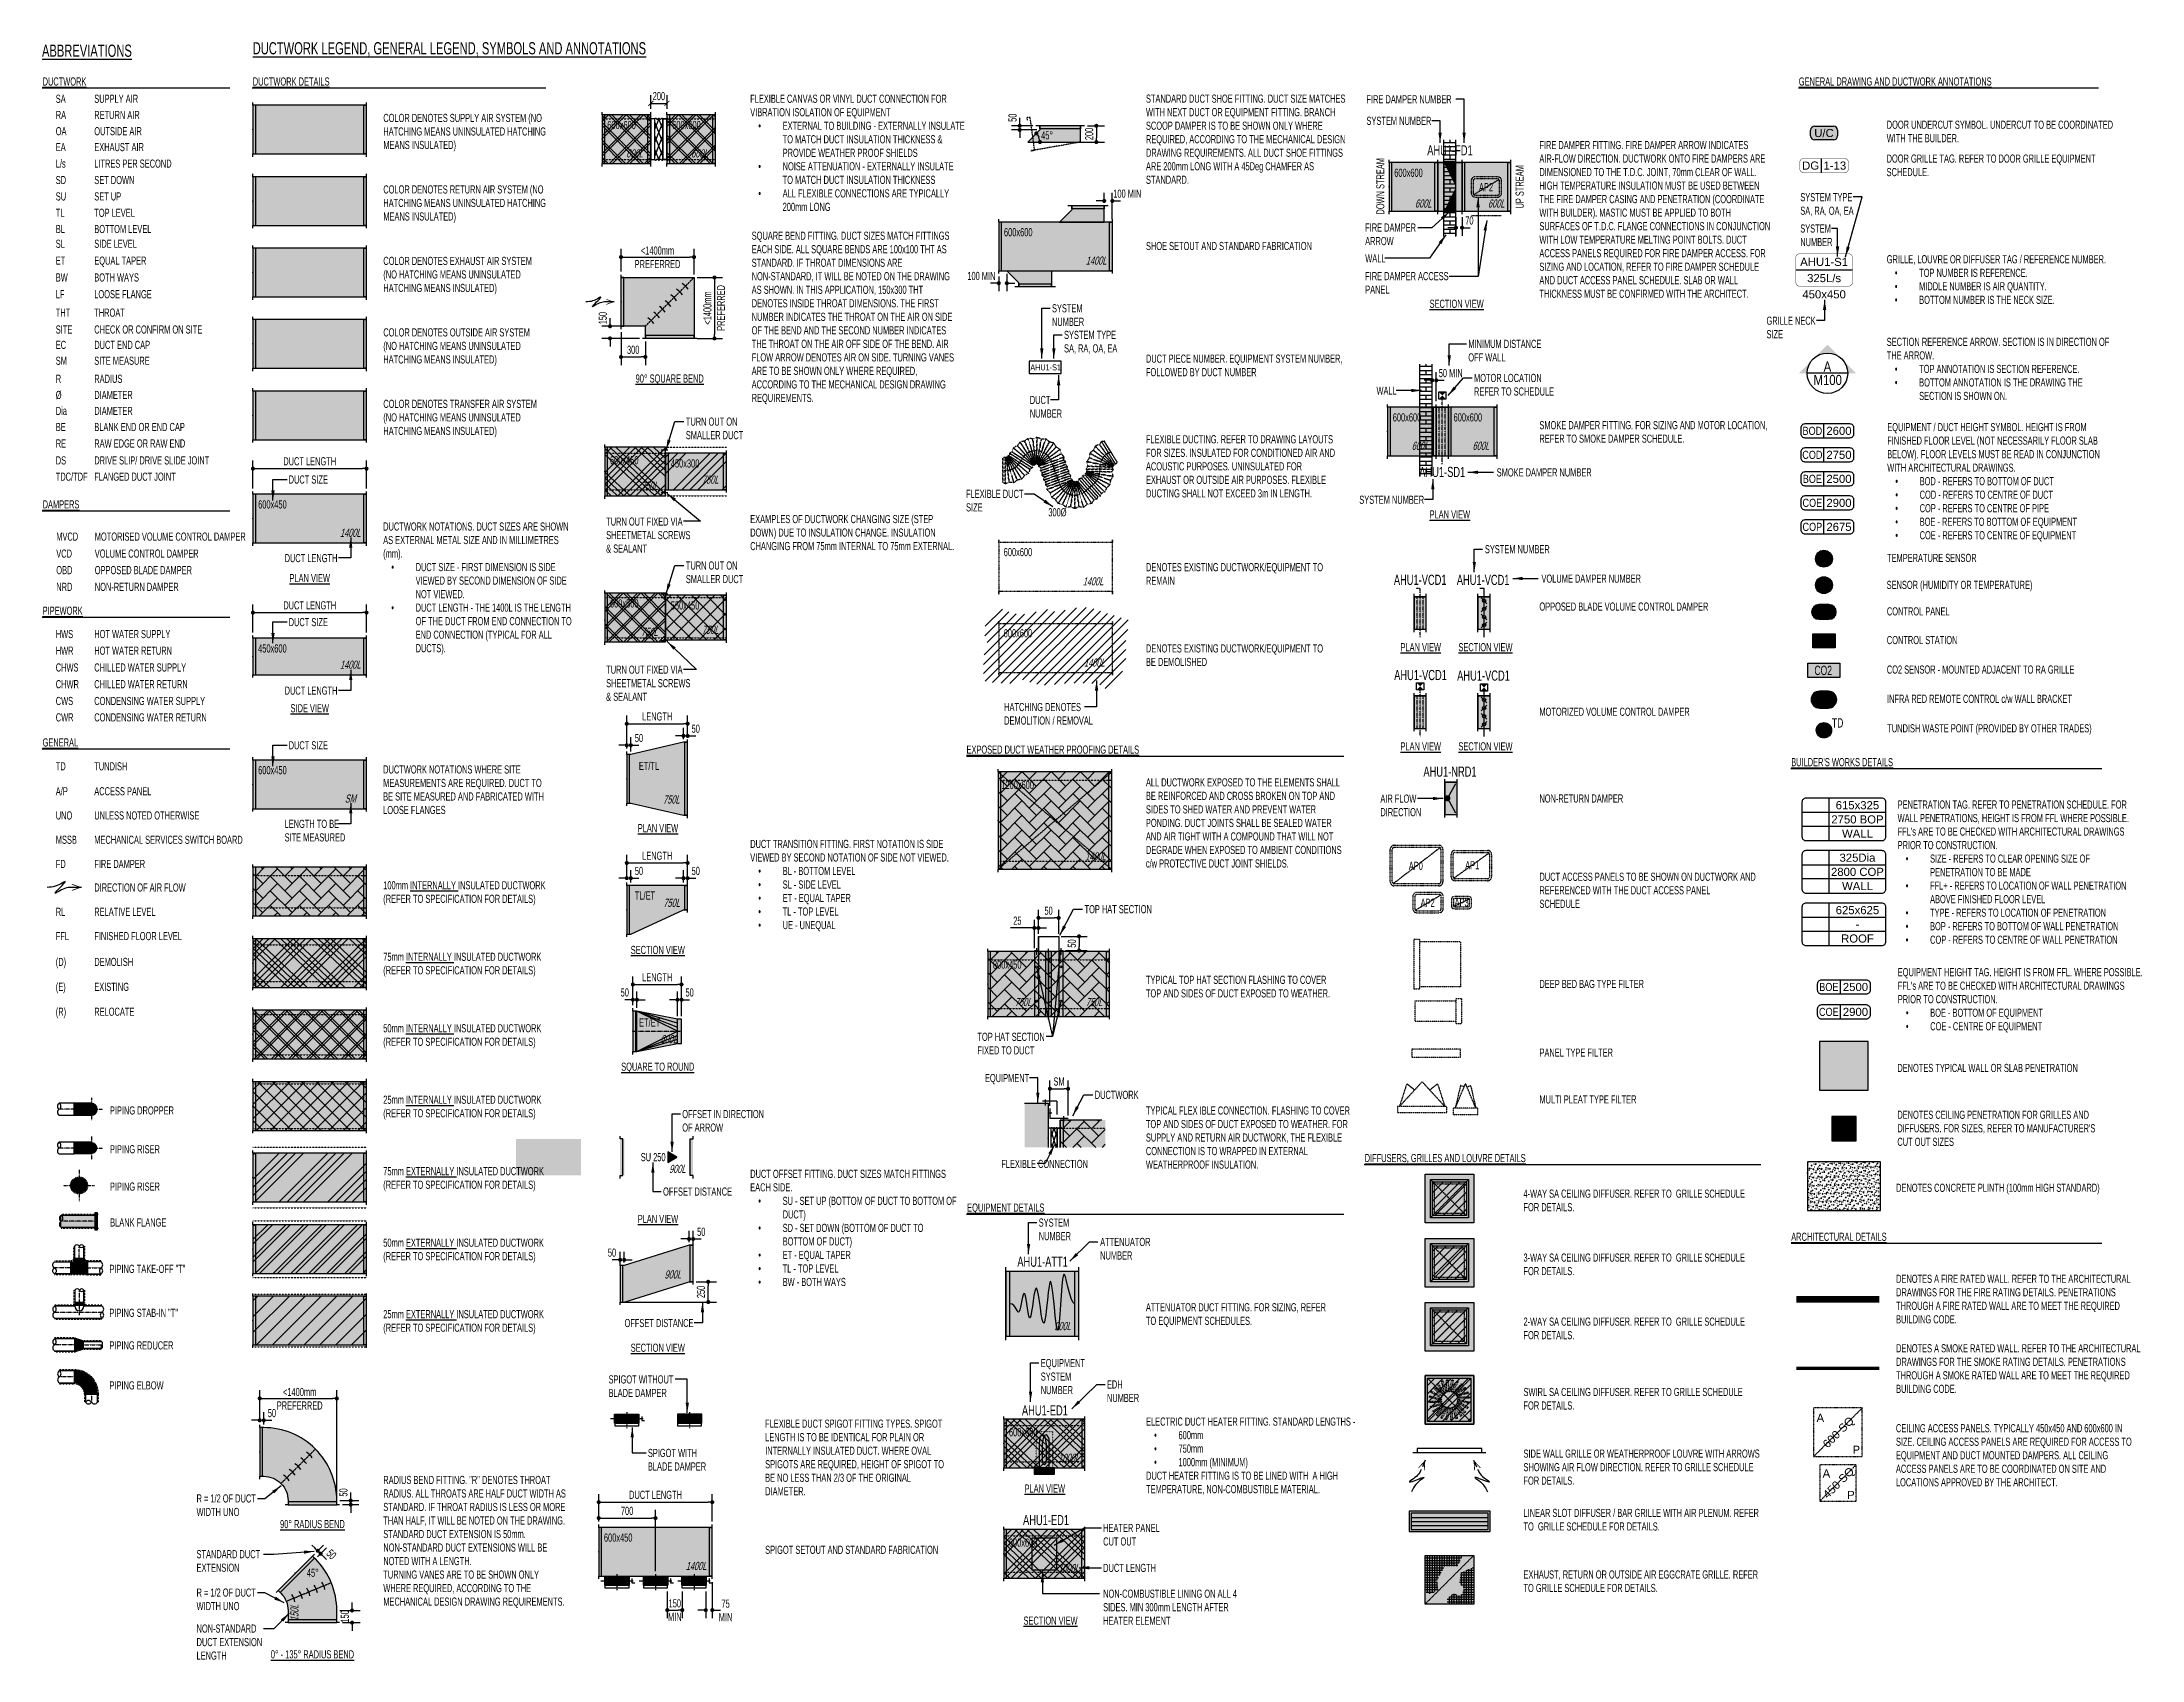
# Model space of a CAD drawing. Header units: millimetres. Extents: x 141 to 153906, y 19826 to 64501.
# Drawn here: x 9751 to 35642, y 36984 to 56934 of the extents above; entities that cross this region are included whole.
import ezdxf
from ezdxf.enums import TextEntityAlignment as Align

# ---------------------------------------------------------------- set-up
doc = ezdxf.new("R2010")
doc.units = ezdxf.units.MM
for name, pattern in [('ACHL', [2.6, 1.3, -1.3]), ('Dashed', [3, 1.5, -1.5]), ('DOT', [1.4, 0.2, -1.2]), ('Flex', [0.4, 0, -0.4]), ('HD', [3.3, 1.8, -1.5]), ('HID', [3.5, 2, -1.5]), ('Ins', [1, 0.5, -0.5]), ('SCEN', [9, 6, -1, 1, -1]), ('Vsdd', [3.55, 1.5, -0.85, 0.35, -0.85])]:
    doc.linetypes.add(name, pattern=pattern)
for name, color, linetype in [('BW-Peno', 210, 'Continuous'), ('BW-PenoRoof', 210, 'Continuous'), ('BW-PenoShade', 223, 'Continuous'), ('BW-PenoTag', 14, 'Continuous'), ('BW-Text', 54, 'Continuous'), ('DemoDuct-Equip', 3, 'HD'), ('DemoDuct-EquipHatch', 8, 'HD'), ('ExistingDuct-Equip', 1, 'HD'), ('Hvac-AccessPanel', 1, 'Continuous'), ('Hvac-AirArrow', 1, 'HD'), ('Hvac-Dim', 7, 'Continuous'), ('Hvac-Door Undercut Layer', 7, 'Continuous'), ('Hvac-DuctNo', 1, 'Continuous'), ('Hvac-Filter', 1, 'HID'), ('Hvac-FireDamper', 4, 'Continuous'), ('Hvac-FlexDuct', 244, 'Continuous'), ('Hvac-GrilleTag', 1, 'Continuous'), ('Hvac-Legend', 7, 'Continuous'), ('Hvac-Notes', 7, 'Continuous'), ('Hvac-OAGrille', 82, 'Continuous'), ('Hvac-RAGrille', 210, 'Continuous'), ('Hvac-SAGrille', 160, 'Continuous'), ('Hvac-SectionArrow', 3, 'Continuous'), ('Hvac-TagHeights', 14, 'Continuous'), ('Hvaccont', 7, 'Continuous'), ('Hvacduct-ea', 32, 'Continuous'), ('Hvacduct-ea-Shading', 42, 'Continuous'), ('Hvacduct-fa', 82, 'Continuous'), ('Hvacduct-fa-Shading', 83, 'Continuous'), ('Hvacduct-Flexduct', 17, 'Continuous'), ('Hvacduct-ra', 210, 'Continuous'), ('Hvacduct-ra-Shading', 223, 'Continuous'), ('Hvacduct-sa', 160, 'Continuous'), ('Hvacduct-sa-Shading', 163, 'Continuous'), ('Hvacduct-ta', 57, 'Continuous'), ('Hvacduct-ta-shading', 52, 'Continuous'), ('HvacDuctText', 7, 'Continuous'), ('Hvacelec', 7, 'Continuous'), ('Hvacequip', 4, 'Continuous'), ('Hvacequip-Arrows', 230, 'Continuous'), ('Hvacequip-Shading', 254, 'Continuous'), ('Hvacins', 118, 'Continuous'), ('Hvacpflanges', 9, 'Continuous'), ('Hvacpipe', 7, 'Continuous'), ('Hvacpipeins', 7, 'Continuous'), ('Hvacsegs', 7, 'Continuous'), ('Hvacshading', 254, 'Continuous'), ('Hvacspig', 7, 'Continuous'), ('Xref-FireWall', 10, 'SCEN'), ('Xref-SmokeWall', 216, 'Continuous'), ('Xref-WallHatch', 254, 'Continuous'), ('Xref-Walls', 8, 'Continuous')]:
    doc.layers.add(name, color=color, linetype=linetype)
doc.styles.add('_Arial', font='arial.ttf')
doc.styles.add('Arial', font='ARIALN.TTF', dxfattribs={"width": 0.8})
doc.styles.add('Arial Narrow', font='ARIALN.TTF', dxfattribs={"width": 0.9, "height": 200})
doc.styles.add('Arial Narrow_1', font='ARIALN.TTF', dxfattribs={"height": 250})
doc.styles.add('HVACS', font='ARIALN.TTF', dxfattribs={"width": 0.8})
doc.styles.add('HVACSI', font='ARIALN.TTF', dxfattribs={"width": 0.8, "oblique": 15})
doc.styles.add('ROMAND', font='romand')
doc.styles.add('ROMANS', font='romans')
doc.styles.add('X_17172_A_L2 Existing & Proposed$0$17172_L2 demo plan$0$CA_WD', font='ARIALN.TTF', dxfattribs={"height": 2})
doc.linetypes.add('X_17172_A_L2 Existing & Proposed$0$17172_L2 demo plan$0$CA_Fire', pattern='A,5,-2,5,-2,5,-2,["FIRE",X_17172_A_L2 Existing & Proposed$0$17172_L2 demo plan$0$CA_WD,S=1.2,R=0,X=0,Y=-1],-7', length=28)
doc.dimstyles.new('ISO-25', dxfattribs={"dimtxt": 2.5, "dimasz": 2.5, "dimexe": 1.25, "dimexo": 0.625, "dimtad": 1, "dimtxsty": 'Standard', "dimcen": 2.5, "dimadec": 0, "dimazin": 0, "dimtfac": 1, "dimtmove": 0, "dimatfit": 3, "dimfxl": 1, "dimarcsym": 0})
doc.dimstyles.new('Standard 100', dxfattribs={"dimscale": 50, "dimtxt": 2, "dimasz": 1, "dimexe": 2, "dimexo": 0.63, "dimgap": 0.63, "dimtad": 1, "dimdec": 0, "dimrnd": 5, "dimzin": 0, "dimdsep": 46, "dimtxsty": 'Arial', "dimblk": 'DOT', "dimcen": 0.09, "dimclrd": 1, "dimclre": 1, "dimclrt": 256, "dimadec": 0, "dimazin": 0, "dimtfac": 1, "dimtdec": 0, "dimtofl": 0, "dimtmove": 0, "dimatfit": 3, "dimfxl": 1, "dimtolj": 1, "dimtzin": 0, "dimarcsym": 0})
pattern_1 = [(45, (15104.28, 11333.56), (-107.76307, 107.76307), []), (45, (15140.2, 11333.56), (-107.76307, 107.76307), []), (315, (15104.28, 11333.56), (107.76307, 107.76307), []), (315, (15140.2, 11333.56), (107.76307, 107.76307), [])]
pattern_2 = [(45.00297, (-11605.77, -5577.96), (-0.0093, 179.60512), [381, -127]), (135.00297, (-11515.98, -5488.16), (0.0093, -179.60512), [381, -127])]

msp = doc.modelspace()

# ---------------------------------------------------------------- texts
at = {"layer": 'BW-Text', "linetype": 'Continuous', "insert": (31970.1, 43652.8, 735.5), "char_height": 100, "attachment_point": 2, "line_spacing_factor": 0.8, "style": 'HVACS'}
msp.add_mtext_dynamic_manual_height_columns('\\W0.8;CLG \\PPENO\\P', width=5382.733, gutter_width=1, heights=[0], dxfattribs=at)
at = {"layer": 'DemoDuct-Equip', "style": 'Arial Narrow_1', "width": 0.8}
msp.add_text('600x600', height=100, dxfattribs=at).set_placement((21607.8, 49593.1, 635))
at = {"layer": 'DemoDuct-Equip', "style": 'Arial Narrow_1', "oblique": 15, "width": 0.8}
msp.add_text('1400L', height=100, dxfattribs=at).set_placement((22597.7, 49232.1, 635))
at = {"layer": 'ExistingDuct-Equip', "style": 'Arial Narrow_1', "width": 0.8}
msp.add_text('600x600', height=100, dxfattribs=at).set_placement((21607.8, 50594.6, 635))
at = {"layer": 'ExistingDuct-Equip', "style": 'Arial Narrow_1', "oblique": 15, "width": 0.8}
msp.add_text('1400L', height=100, dxfattribs=at).set_placement((22582.1, 50233.6, 635))
at = {"layer": 'Hvac-Door Undercut Layer', "style": '_Arial'}
msp.add_text('U/C', height=100, dxfattribs=at).set_placement((31600.8, 55761.4))
at = {"layer": 'Hvac-DuctNo', "style": 'Arial Narrow_1'}
msp.add_text('AHU1-S1', height=75, dxfattribs=at).set_placement((22125.3, 52922), align=Align.MIDDLE_CENTER)
at = {"layer": 'Hvac-FireDamper', "color": 9, "linetype": 'HD', "style": 'HVACS', "width": 0.8}
for s, p in [('AP2', (27554, 55143.8, 635)), ('AP0', (26688.7, 46775.9)), ('AP1', (27384.4, 46783.1)), ('AP2', (26834.5, 46320)), ('AP3', (27253.2, 46324.7))]:
    msp.add_text(s, height=100, dxfattribs=at).set_placement(p, align=Align.MIDDLE_CENTER)
at = {"layer": 'Hvac-Legend', "char_height": 100, "style": 'Arial Narrow_1'}
for s, insert, width, attachment_point in [('\\W0.8;FLEXIBLE CANVAS OR VINYL DUCT CONNECTION FOR VIBRATION ISOLATION OF EQUIPMENT \\P\\pxi-3,l4t4;•^IEXTERNAL TO BUILDING - EXTERNALLY INSULATE TO MATCH DUCT INSULATION THICKNESS & PROVIDE WEATHER PROOF SHIELDS\\P•^INOISE ATTENUATION - EXTERNALLY INSULATE TO MATCH DUCT INSULATION THICKNESS\\P•^IALL FLEXIBLE CONNECTIONS ARE TYPICALLY 200mm LONG', (18482.7, 56284.2), 2639.98, 1), ('\\L\\W0.8;SECTION VIEW', (26858.6, 53756, 635), 683.343, 1), ('\\L\\W0.8;90%%D SQUARE BEND', (17489.9, 52770.6, 635), 1223.473, 5), ('\\L\\W0.8;PLAN VIEW', (26858.8, 51159, 635), 683.343, 1), ('\\W0.8;DENOTES EXISTING DUCTWORK/EQUIPMENT TO REMAIN', (23361.1, 50508), 2343.439, 1), ('\\L\\W0.8;PLAN VIEW', (13052.2, 50323.7, 635), 683.343, 5), ('\\fArial Narrow|b0|i0;\\W0.8;OPPOSED BLADE VOLUME CONTROL DAMPER', (28212.4, 50022.5), 2997.512, 1), ('\\W0.8;DENOTES EXISTING DUCTWORK/EQUIPMENT TO BE DEMOLISHED', (23361.1, 49506.6), 2210.778, 1), ('\\L\\W0.8;PLAN VIEW', (26500, 49521.4, 635), 529.484, 1), ('\\L\\W0.8;SECTION VIEW', (27214, 49521.7, 635), 683.343, 1), ('\\L\\W0.8;SIDE VIEW', (13052.2, 48718, 635), 683.343, 5), ('\\W0.8;MOTORIZED VOLUME CONTROL DAMPER', (28212.4, 48725.8), 2997.512, 1), ('\\L\\W0.8;PLAN VIEW', (26500, 48298.9, 635), 529.484, 1), ('\\L\\W0.8;SECTION VIEW', (27214, 48299.2, 635), 683.343, 1), ('\\W0.8;NON-RETURN DAMPER', (28212.4, 47656.1), 2997.512, 1), ('\\L\\W0.8;PLAN VIEW', (17095.7, 47290.8, 635), 529.484, 1), ('\\L\\W0.8;SECTION VIEW', (17009.9, 45788.6, 635), 683.343, 1), ('\\L\\W0.8;SQUARE TO ROUND', (16891.8, 44349.4, 1905), 952.942, 1), ('\\L\\W0.8;PLAN VIEW', (17095.7, 42472.4, 635), 529.484, 1), ('\\L\\W0.8;SECTION VIEW', (17009.9, 40884, 635), 683.343, 1), ('\\L\\W0.8;PLAN VIEW', (21865.1, 39147.7, 635), 683.343, 1), ('\\L\\W0.8;90%%D RADIUS BEND', (13085.6, 38659.1, 635), 1223.473, 5), ('\\L\\W0.8;SECTION VIEW', (21852.2, 37519.1, 635), 683.343, 1), ('\\L\\W0.8;0%%D - 135%%D RADIUS BEND', (13085.6, 37052.9, 635), 1308.741, 5)]:
    msp.add_mtext(s, dxfattribs=dict(at, insert=insert, width=width, attachment_point=attachment_point))
at = {"layer": 'Hvac-Notes', "style": 'Arial Narrow_1'}
for s, width, p in [('SA', 0.7, (9921, 56183.8)), ('SUPPLY AIR', 0.7, (10395.7, 56183.8)), ('RA', 0.7, (9921, 55983.8)), ('RETURN AIR', 0.7, (10395.7, 55983.8)), ('OA', 0.7, (9921, 55783.8)), ('EA', 0.7, (9921, 55587.8)), ('OUTSIDE AIR', 0.7, (10395.7, 55783.8)), ('EXHAUST AIR', 0.7, (10395.7, 55587.8)), ('L/s', 0.7, (9921, 55383.9)), ('LITRES PER SECOND', 0.7, (10395.7, 55383.9)), ('SD', 0.7, (9921, 55181.9)), ('SET DOWN', 0.7, (10395.7, 55181.9)), ('SU', 0.7, (9921, 54979.9)), ('SET UP', 0.7, (10395.7, 54979.9)), ('TL', 0.7, (9921, 54777.9)), ('BL', 0.7, (9921, 54577.9)), ('TOP LEVEL', 0.7, (10395.7, 54777.9)), ('BOTTOM LEVEL', 0.7, (10395.7, 54577.9)), ('SL', 0.7, (9921, 54396.3)), ('SIDE LEVEL', 0.7, (10395.7, 54396.3)), ('ET', 0.7, (9921, 54187.6)), ('EQUAL TAPER', 0.7, (10395.7, 54187.6)), ('BW', 0.7, (9921, 53980.4)), ('LF', 0.7, (9921, 53774.2)), ('BOTH WAYS', 0.7, (10395.7, 53980.4)), ('LOOSE FLANGE', 0.7, (10395.7, 53774.2)), ('THT', 0.7, (9921, 53546.6)), ('THROAT', 0.7, (10395.7, 53546.6)), ('SITE', 0.7, (9921, 53338.7)), ('CHECK OR CONFIRM ON SITE', 0.7, (10395.7, 53338.7)), ('EC', 0.7, (9921, 53149.2)), ('DUCT END CAP', 0.7, (10395.7, 53149.2)), ('SM', 0.7, (9921, 52953.7)), ('R', 0.7, (9921, 52730.9)), ('SITE MEASURE', 0.7, (10395.7, 52953.7)), ('RADIUS', 0.7, (10395.7, 52730.9)), ('%%C', 0.7, (9921, 52531.4)), ('DIAMETER', 0.7, (10395.7, 52531.4)), ('Dia', 0.7, (9921, 52334.7)), ('DIAMETER', 0.7, (10395.7, 52334.7)), ('BE', 0.7, (9921, 52136.6)), ('BLANK END OR END CAP', 0.7, (10395.7, 52136.6)), ('RE', 0.7, (9921, 51933.7)), ('DS', 0.7, (9921, 51724.9)), ('RAW EDGE OR RAW END', 0.7, (10395.7, 51933.7)), ('DRIVE SLIP/ DRIVE SLIDE JOINT', 0.7, (10395.7, 51724.9)), ('TDC/TDF', 0.7, (9921, 51524.1)), ('FLANGED DUCT JOINT', 0.7, (10395.7, 51524.1)), ('MVCD', 0.7, (9927.1, 50785)), ('MOTORISED VOLUME CONTROL DAMPER', 0.7, (10401.8, 50785)), ('VCD', 0.7, (9927.1, 50575.6)), ('VOLUME CONTROL DAMPER', 0.7, (10401.8, 50575.6)), ('OBD', 0.7, (9927.1, 50371.9)), ('NRD', 0.7, (9927.1, 50165.3)), ('OPPOSED BLADE DAMPER', 0.7, (10401.8, 50371.9)), ('NON-RETURN DAMPER', 0.7, (10401.8, 50165.3)), ('HWS', 0.7, (9921, 49583.9)), ('HWR', 0.7, (9921, 49378.7)), ('HOT WATER SUPPLY', 0.7, (10395.7, 49583.9)), ('HOT WATER RETURN', 0.7, (10395.7, 49378.7)), ('CHWS', 0.7, (9921, 49171.5)), ('CHILLED WATER SUPPLY', 0.7, (10395.7, 49171.5)), ('CHWR', 0.7, (9921, 48965.4)), ('CHILLED WATER RETURN', 0.7, (10395.7, 48965.4)), ('CWS', 0.7, (9921, 48758.3)), ('CONDENSING WATER SUPPLY', 0.7, (10395.7, 48758.3)), ('CWR', 0.7, (9921, 48556.4)), ('CONDENSING WATER RETURN', 0.7, (10395.7, 48556.4)), ('TD', 0.7, (9921, 47952.8)), ('TUNDISH', 0.7, (10395.7, 47952.8)), ('A/P', 0.7, (9921, 47645.4)), ('ACCESS PANEL', 0.7, (10395.7, 47645.4)), ('UNO', 0.7, (9921, 47347.2)), ('UNLESS NOTED OTHERWISE', 0.7, (10395.7, 47347.2)), ('MSSB', 0.7, (9921, 47047.2)), ('MECHANICAL SERVICES SWITCH BOARD', 0.7, (10395.7, 47047.2)), ('FD', 0.7, (9921, 46748.6)), ('FIRE DAMPER', 0.7, (10395.7, 46748.6)), ('DIRECTION OF AIR FLOW', 0.7, (10395.7, 46458.6)), ('RL', 0.7, (9921, 46158.9)), ('RELATIVE LEVEL', 0.7, (10395.7, 46158.9)), ('FFL', 0.7, (9921, 45859.9)), ('FINISHED FLOOR LEVEL', 0.7, (10395.7, 45859.9)), ('(D)', 0.7, (9920.9, 45541.3)), ('DEMOLISH', 0.7, (10395.6, 45541.3)), ('(E)', 0.7, (9920.9, 45234.3)), ('EXISTING', 0.7, (10395.6, 45234.3)), ('(R)', 0.7, (9920.9, 44927.4)), ('RELOCATE', 0.7, (10395.6, 44927.4)), ('PIPING DROPPER', 0.8, (10588.5, 43709.8, 73.4)), ('PIPING RISER', 0.8, (10588.5, 43231.5, 73.4)), ('PIPING RISER', 0.8, (10588.5, 42770.7, 73.4)), ('BLANK FLANGE', 0.8, (10591.9, 42328.4, 73.4)), ('PIPING TAKE-OFF "T"', 0.8, (10583.4, 41756.1, 73.4)), ('PIPING STAB-IN "T"', 0.8, (10583.4, 41214.4, 73.4)), ('PIPING REDUCER', 0.8, (10583.4, 40812.9, 73.4)), ('PIPING ELBOW', 0.8, (10583.4, 40320, 73.4))]:
    msp.add_text(s, height=100, dxfattribs=dict(at, width=width)).set_placement(p)
at = {"layer": 'Hvac-Notes', "color": 7, "linetype": 'Continuous'}
for s, height, style, width, p in [('600x600', 100, 'HVACS', 0.7, (16896.7, 55910)), ('600x600', 100, 'HVACS', 0.7, (17696.7, 55910)), ('AHU1-FD1', 125, 'Arial Narrow', 0.8, (27109.6, 55597.6, 635)), ('AHU1-SD1', 125, 'Arial Narrow', 0.8, (27014.7, 51632.5, 635)), ('AHU1-VCD1', 125, 'Arial Narrow', 0.8, (26742.7, 50302.2)), ('AHU1-VCD1', 125, 'Arial Narrow', 0.8, (27518.9, 50301.3)), ('AHU1-VCD1', 125, 'Arial Narrow', 0.8, (26746.8, 49128.4)), ('AHU1-VCD1', 125, 'Arial Narrow', 0.8, (27523.4, 49121.6)), ('AHU1-NRD1', 125, 'Arial Narrow', 0.8, (27110.2, 47936.6)), ('AHU1-ATT1', 125, 'Arial Narrow', 0.8, (22087.8, 41893.7)), ('AHU1-ED1', 125, 'Arial Narrow', 0.8, (22115.6, 40060.1)), ('AHU1-ED1', 125, 'Arial Narrow', 0.8, (22129.7, 38708.8))]:
    msp.add_text(s, height=height, dxfattribs=dict(at, style=style, width=width)).set_placement(p, align=Align.MIDDLE)
at = {"layer": 'Hvac-Notes', "char_height": 150, "attachment_point": 4, "line_spacing_factor": 0.8, "style": 'Arial Narrow_1'}
for s, insert, width in [('\\L\\fArial Narrow|b0|i0;\\W0.8;ABBREVIATIONS', (9751.3, 56825.1), 5633.243), ('\\L\\fArial Narrow|b0|i0;\\W0.8;DUCTWORK LEGEND, GENERAL LEGEND, SYMBOLS AND ANNOTATIONS', (12349, 56842.4), 8792.051)]:
    msp.add_mtext(s, dxfattribs=dict(at, insert=insert, width=width))
at = {"layer": 'Hvac-Notes', "char_height": 100, "attachment_point": 1, "style": 'Arial Narrow_1'}
for s, insert, width in [('\\L\\W0.8;DUCTWORK', (9759, 56496.5, 635), 1062.567), ('\\L\\W0.8;DUCTWORK DETAILS', (12349.9, 56496.5, 635), 1062.567), ('\\L\\W0.8;GENERAL DRAWING AND DUCTWORK ANNOTATIONS', (31410.3, 56496.6, 635), 2723.674), ('\\W0.8;STANDARD DUCT SHOE FITTING. DUCT SIZE MATCHES WITH NEXT DUCT OR EQUIPMENT FITTING. BRANCH SCOOP DAMPER IS TO BE SHOWN ONLY WHERE REQUIRED, ACCORDING TO THE MECHANICAL DESIGN DRAWING REQUIREMENTS. ALL DUCT SHOE FITTINGS ARE 200mm LONG WITH A 45Deg CHAMFER AS STANDARD.', (23361.8, 56285.1), 2456.98), ('\\W0.8;FIRE DAMPER NUMBER', (26080.9, 56277), 1101.013), ('\\W0.8;COLOR DENOTES SUPPLY AIR SYSTEM (NO HATCHING MEANS UNINSULATED HATCHING MEANS INSULATED)', (13959.5, 56047.2, 1905), 2116.74), ('\\W0.8;SYSTEM NUMBER', (26080.9, 56011.7), 1261.547), ('\\W0.8;FIRE DAMPER FITTING. FIRE DAMPER ARROW INDICATES AIR-FLOW DIRECTION. DUCTWORK ONTO FIRE DAMPERS ARE DIMENSIONED TO THE T.D.C. JOINT, 70mm CLEAR OF WALL. HIGH TEMPERATURE INSULATION MUST BE USED BETWEEN THE FIRE DAMPER CASING AND PENETRATION (COORDINATE WITH BUILDER). MASTIC MUST BE APPLIED TO BOTH SURFACES OF T.D.C. FLANGE CONNECTIONS IN CONJUNCTION WITH LOW TEMPERATURE MELTING POINT BOLTS. DUCT ACCESS PANELS REQUIRED FOR FIRE DAMPER ACCESS. FOR SIZING AND LOCATION, REFER TO FIRE DAMPER SCHEDULE AND DUCT ACCESS PANEL SCHEDULE. SLAB OR WALL THICKNESS MUST BE CONFIRMED WITH THE ARCHITECT.', (28212.4, 55713.3), 2874.387), ('\\W0.8;COLOR DENOTES RETURN AIR SYSTEM (NO HATCHING MEANS UNINSULATED HATCHING MEANS INSULATED)', (13959.5, 55165.9, 1905), 2020.068), ('\\W0.8;SYSTEM TYPE\\PSA, RA, OA, EA', (31429, 55070.1, 635), 844.489), ('\\W0.8;FIRE DAMPER ARROW', (26064.4, 54695.9, 635), 762.769), ('\\W0.8;SYSTEM\\PNUMBER', (31428.6, 54683.7, 635), 844.489), ('\\W0.8;SQUARE BEND FITTING. DUCT SIZES MATCH FITTINGS EACH SIDE. ALL SQUARE BENDS ARE 100x100 THT AS STANDARD. IF THROAT DIMENSIONS ARE NON-STANDARD, IT WILL BE NOTED ON THE DRAWING AS SHOWN. IN THIS APPLICATION, 150x300 THT DENOTES INSIDE THROAT DIMENSIONS. THE FIRST NUMBER INDICATES THE THROAT ON THE AIR ON SIDE OF THE BEND AND THE SECOND NUMBER INDICATES THE THROAT ON THE AIR OFF SIDE OF THE BEND. AIR FLOW ARROW DENOTES AIR ON SIDE. TURNING VANES ARE TO BE SHOWN ONLY WHERE REQUIRED, ACCORDING TO THE MECHANICAL DESIGN DRAWING REQUIREMENTS.', (18501, 54595.4), 2555.932), ('\\W0.8;SHOE SETOUT AND STANDARD FABRICATION', (23361.8, 54468.4), 4256.046), ('\\W0.8;COLOR DENOTES EXHAUST AIR SYSTEM (NO HATCHING MEANS UNINSULATED HATCHING MEANS INSULATED)', (13959.5, 54284.5, 1905), 2014.698), ('\\W0.8;WALL', (26065.3, 54315), 1261.547), ('\\W0.8;GRILLE, LOUVRE OR DIFFUSER TAG / REFERENCE NUMBER. \\P\\pxi-3,l4t4;•^ITOP NUMBER IS REFERENCE. \\P•^IMIDDLE NUMBER IS AIR QUANTITY. \\P•^IBOTTOM NUMBER IS THE NECK SIZE.', (32494.5, 54304.6), 2781.713), ('\\W0.8;FIRE DAMPER ACCESS PANEL ', (26064.4, 54096.9, 635), 1054.156), ('\\W0.8;SYSTEM\\PNUMBER', (22203.1, 53700, 635), 844.489), ('\\W0.8;COLOR DENOTES OUTSIDE AIR SYSTEM (NO HATCHING MEANS UNINSULATED HATCHING MEANS INSULATED)', (13959.5, 53403.2, 1905), 1989.682), ('\\W0.8;SYSTEM TYPE\\PSA, RA, OA, EA', (22351.7, 53372.5, 635), 844.489), ('\\W0.8;GRILLE NECK SIZE', (31011.8, 53547.3), 711.252), ('\\W0.8;DUCT PIECE NUMBER. EQUIPMENT SYSTEM NUMBER, FOLLOWED BY DUCT NUMBER', (23361.1, 53079.3), 2467.534), ('\\W0.8;MINIMUM DISTANCE OFF WALL', (27335.6, 53261.7, 635), 937.82), ('\\W0.8;SECTION REFERENCE ARROW. SECTION IS IN DIRECTION OF THE ARROW. \\P\\pxi-3,l4t4;•^ITOP ANNOTATION IS SECTION REFERENCE.\\P•^IBOTTOM ANNOTATION IS THE DRAWING THE SECTION IS SHOWN ON.', (32494.5, 53286.2), 2744.578), ('\\W0.8;MOTOR LOCATION REFER TO SCHEDULE', (27406, 52841.2, 635), 1078.217), ('\\W0.8;DUCT \\PNUMBER', (21929.7, 52569.7), 844.489), ('\\W0.8;WALL', (26203.8, 52685.1), 1261.547), ('\\W0.8;COLOR DENOTES TRANSFER AIR SYSTEM (NO HATCHING MEANS UNINSULATED HATCHING MEANS INSULATED)', (13959.5, 52521.9, 1905), 2020.068), ('\\W0.8;TURN OUT ON SMALLER DUCT ', (17689.4, 52302.8, 635), 998.992), ('\\W0.8;FLEXIBLE DUCTING. REFER TO DRAWING LAYOUTS FOR SIZES. INSULATED FOR CONDITIONED AIR AND ACOUSTIC PURPOSES. UNINSULATED FOR EXHAUST OR OUTSIDE AIR PURPOSES. FLEXIBLE DUCTING SHALL NOT EXCEED 3m IN LENGTH.', (23361.8, 52085), 2331.254), ('\\W0.8;SMOKE DAMPER FITTING. FOR SIZING AND MOTOR LOCATION, REFER TO SMOKE DAMPER SCHEDULE.', (28212.4, 52259.4), 2997.512), ('\\W0.8;DUCT SIZE', (12792.1, 51588.8, 635), 830.813), ('\\W0.8;SMOKE DAMPER NUMBER', (27685.9, 51676.6, 635), 1239.461), ('\\L\\W0.8;DAMPERS', (9759, 51282.8, 635), 1062.567), ('\\W0.8;FLEXIBLE DUCT SIZE', (21143.6, 51412.4, 635), 762.769), ('\\W0.8;SYSTEM NUMBER', (25991.9, 51339.5), 1261.547), ('\\W0.8;DUCTWORK NOTATIONS. DUCT SIZES ARE SHOWN AS EXTERNAL METAL SIZE AND IN MILLIMETRES (mm). \\P\\pxi-3,l4t4;•^IDUCT SIZE - FIRST DIMENSION IS SIDE VIEWED BY SECOND DIMENSION OF SIDE NOT VIEWED. \\P•^IDUCT LENGTH - THE 1400L IS THE LENGTH OF THE DUCT FROM END CONNECTION TO END CONNECTION (TYPICAL FOR ALL DUCTS).', (13957.8, 51009.5, 1270), 2419.497), ('\\W0.8;TURN OUT FIXED VIA SHEETMETAL SCREWS & SEALANT ', (16707.1, 51070.6, 635), 1045.105), ('\\W0.8;DUCT LENGTH', (12742.2, 50620, 1270), 844.489), ('\\W0.8;TURN OUT ON SMALLER DUCT ', (17689.4, 50528.5, 635), 998.992), ('\\W0.8;SYSTEM NUMBER', (27540.5, 50730), 1261.547), ('\\W0.8;TEMPERATURE SENSOR ', (32498, 50622.2, 635), 2434.235), ('\\W0.8;VOLUME DAMPER NUMBER', (28237.8, 50367, 635), 1335.067), ('\\L\\W0.8;PIPEWORK', (9759, 49971.4, 635), 1062.567), ('\\W0.8;DUCT SIZE', (12792.1, 49831, 635), 830.813), ('\\W0.8;CONTROL STATION ', (32495.6, 49609.7, 635), 2436.584), ('\\W0.8;TURN OUT FIXED VIA SHEETMETAL SCREWS & SEALANT ', (16707.1, 49244.6, 635), 1096.419), ('\\W0.8;CO2 SENSOR - MOUNTED ADJACENT TO RA GRILLE', (32495.6, 49245.7, 635), 2436.584), ('\\W0.8;DUCT LENGTH', (12742.2, 48986.6, 1270), 844.489), ('\\W0.8;HATCHING DENOTES DEMOLITION / REMOVAL', (21613.7, 48783.8, 1270), 1167.081), ('\\W0.8;INFRA RED REMOTE CONTROL c/w WALL BRACKET', (32498, 48885.2, 635), 2434.235), ('\\W0.8;TUNDISH WASTE POINT (PROVIDED BY OTHER TRADES)', (32501, 48521.4, 635), 2569.533), ('\\L\\W0.8;GENERAL', (9759, 48347.2, 635), 1062.567), ('\\W0.8;DUCT SIZE', (12792.1, 48312, 635), 830.813), ('\\L\\fArial Narrow|b0|i0;\\W0.8;EXPOSED DUCT WEATHER PROOFING DETAILS', (21149.8, 48258.7), 7498.124), ('\\W0.8;DUCTWORK NOTATIONS WHERE SITE MEASUREMENTS ARE REQUIRED. DUCT TO BE SITE MEASURED AND FABRICATED WITH LOOSE FLANGES ', (13957.8, 48014.5, 1270), 1991.361), ("\\L\\fArial Narrow|b0|i0;\\W0.8;BUILDER'S WORKS DETAILS", (31317, 48103.9, 635), 7498.124), ('\\fArial Narrow|b0|i0;\\W0.8;ALL DUCTWORK EXPOSED TO THE ELEMENTS SHALL BE REINFORCED AND CROSS BROKEN ON TOP AND SIDES TO SHED WATER AND PREVENT WATER PONDING. DUCT JOINTS SHALL BE SEALED WATER AND AIR TIGHT WITH A COMPOUND THAT WILL NOT DEGRADE WHEN EXPOSED TO AMBIENT CONDITIONS c/w PROTECTIVE DUCT JOINT SHIELDS.\\P', (23361.1, 47855.1), 2495.735), ('\\W0.8;AIR FLOW DIRECTION', (26251.9, 47654.2), 564.421), ("\\W0.8;PENETRATION TAG. REFER TO PENETRATION SCHEDULE. FOR WALL PENETRATIONS, HEIGHT IS FROM FFL WHERE POSSIBLE. FFL's ARE TO BE CHECKED WITH ARCHITECTURAL DRAWINGS PRIOR TO CONSTRUCTION.\\P\\pxi-3,l4t4;•^ISIZE - REFERS TO CLEAR OPENING SIZE OF PENETRATION TO BE MADE\\P•^IFFL+ - REFERS TO LOCATION OF WALL PENETRATION ABOVE FINISHED FLOOR LEVEL\\P•^ITYPE - REFERS TO LOCATION OF PENETRATION \\P•^IBOP - REFERS TO BOTTOM OF WALL PENETRATION\\P•^ICOP - REFERS TO CENTRE OF WALL PENETRATION", (32628.9, 47581.7, 635), 3031.631), ('\\W0.8;LENGTH TO BE  SITE MEASURED', (12742.2, 47343.2, 1270), 844.489), ('\\W0.8;DUCT TRANSITION FITTING. FIRST NOTATION IS SIDE VIEWED BY SECOND NOTATION OF SIDE NOT VIEWED. \\P\\pxi-3,l4t4;•^IBL - BOTTOM LEVEL \\P•^ISL - SIDE LEVEL \\P•^IET - EQUAL TAPER \\P•^ITL - TOP LEVEL\\P•^IUE - UNEQUAL', (18482.7, 47095.8), 2528.027), ('\\W0.8;100mm {\\LINTERNALLY} INSULATED DUCTWORK (REFER TO SPECIFICATION FOR DETAILS)', (13958.6, 46585.8), 2134.971), ('\\W0.8;TOP HAT SECTION', (22604.7, 46291.1, 635), 998.992), ('\\W0.8;75mm {\\LINTERNALLY} INSULATED DUCTWORK (REFER TO SPECIFICATION FOR DETAILS)', (13958.6, 45704.5), 2134.971), ('\\W0.8;TYPICAL TOP HAT SECTION FLASHING TO COVER TOP AND SIDES OF DUCT EXPOSED TO WEATHER.', (23361.1, 45420.1), 2343.439), ('\\W0.8;50mm {\\LINTERNALLY} INSULATED DUCTWORK (REFER TO SPECIFICATION FOR DETAILS)', (13958.6, 44823.2), 2134.971), ('\\W0.8;TOP HAT SECTION FIXED TO DUCT', (21283.9, 44717.6, 635), 1042.311), ('\\W0.8;EQUIPMENT', (21376.8, 44209.5, 635), 1042.311), ('\\W0.8;25mm {\\LINTERNALLY} INSULATED DUCTWORK (REFER TO SPECIFICATION FOR DETAILS)', (13958.6, 43941.8), 2134.971), ('\\W0.8;OFFSET IN DIRECTION OF ARROW', (17644.8, 43765.2, 609.4), 1086.552), ('\\W0.8;DUCTWORK', (22730.8, 44002.2, 635), 998.992), ('\\W0.8;TYPICAL FLEX IBLE CONNECTION. FLASHING TO COVER TOP AND SIDES OF DUCT EXPOSED TO WEATHER. FOR SUPPLY AND RETURN AIR DUCTWORK, THE FLEXIBLE CONNECTION IS TO WRAPPED IN EXTERNAL WEATHERPROOF INSULATION.', (23361.1, 43808.9), 2520.242), ('\\W0.8;75mm {\\LEXTERNALLY} INSULATED DUCTWORK (REFER TO SPECIFICATION FOR DETAILS)', (13958.6, 43060.5), 2134.971), ('\\W0.8;DUCT OFFSET FITTING. DUCT SIZES MATCH FITTINGS EACH SIDE. \\P\\pxi-3,l4t4;•^ISU - SET UP (BOTTOM OF DUCT TO BOTTOM OF DUCT) \\P•^ISD - SET DOWN (BOTTOM OF DUCT TO BOTTOM OF DUCT) \\P•^IET - EQUAL TAPER \\P•^ITL - TOP LEVEL\\P•^IBW - BOTH WAYS\\P\\pi*,l*,t;\\P\\P', (18482.7, 43028.3), 2521.258), ('\\W0.8;FLEXIBLE CONNECTION', (21577.7, 43150, 635), 1042.311), ('\\L\\W0.8;DIFFUSERS, GRILLES AND LOUVRE DETAILS', (26058.2, 43223), 2261.022), ('\\W0.8;OFFSET DISTANCE', (17408.5, 42809.4, 609.4), 1337.043), ('\\L\\W0.8;EQUIPMENT DETAILS', (21157.4, 42612, 635), 1136.18), ('\\W0.8;SYSTEM\\PNUMBER', (22039.7, 42426.8, 635), 844.489), ('\\L\\fArial Narrow|b0|i0;\\W0.8;ARCHITECTURAL DETAILS', (31317, 42252.1, 635), 7498.124), ('\\W0.8;50mm {\\LEXTERNALLY} INSULATED DUCTWORK (REFER TO SPECIFICATION FOR DETAILS)', (13958.6, 42179.2), 2134.971), ('\\W0.8;ATTENUATOR\\PNUMBER', (22797.1, 42188.2, 635), 844.489), ('\\W0.8;25mm {\\LEXTERNALLY} INSULATED DUCTWORK (REFER TO SPECIFICATION FOR DETAILS)', (13958.6, 41297.8), 2134.971), ('\\W0.8;OFFSET DISTANCE', (16933.3, 41188.7, 609.4), 1343.441), ('\\W0.8;ATTENUATOR DUCT FITTING. FOR SIZING, REFER TO EQUIPMENT SCHEDULES.', (23361.1, 41382.5), 2343.439), ('\\W0.8;EQUIPMENT\\PSYSTEM\\PNUMBER', (22065, 40695.1, 635), 844.489), ('\\W0.8;SPIGOT WITHOUT BLADE DAMPER', (16736.3, 40493.4, 1270), 844.489), ('\\W0.8;EDH\\PNUMBER', (22880.5, 40431, 635), 844.489), ('\\W0.8;FLEXIBLE DUCT SPIGOT FITTING TYPES. SPIGOT LENGTH IS TO BE IDENTICAL FOR PLAIN OR INTERNALLY INSULATED DUCT. WHERE OVAL SPIGOTS ARE REQUIRED, HEIGHT OF SPIGOT TO BE NO LESS THAN 2/3 OF THE ORIGINAL DIAMETER.', (18667.1, 39947.8), 2302.205), ('\\W0.8;ELECTRIC DUCT HEATER FITTING. STANDARD LENGTHS -\\P\\pxi-3,l4t4;•^I600mm\\P•^I750mm\\P•^I1000mm (MINIMUM)\\P\\pi*,l*,t;DUCT HEATER FITTING IS TO BE LINED WITH  A HIGH TEMPERATURE, NON-COMBUSTIBLE MATERIAL.', (23363.1, 39973.3), 2435.692), ('\\W0.8;SPIGOT WITH BLADE DAMPER', (17221.3, 39586.5, 635), 830.813), ('\\W0.8;RADIUS BEND FITTING. "R" DENOTES THROAT RADIUS. ALL THROATS ARE HALF DUCT WIDTH AS STANDARD. IF THROAT RADIUS IS LESS OR MORE THAN HALF, IT WILL BE NOTED ON THE DRAWING. STANDARD DUCT EXTENSION IS 50mm. NON-STANDARD DUCT EXTENSIONS WILL BE NOTED WITH A LENGTH.\\PTURNING VANES ARE TO BE SHOWN ONLY WHERE REQUIRED, ACCORDING TO THE MECHANICAL DESIGN DRAWING REQUIREMENTS.', (13959.3, 39253.8), 2249.962), ('\\W0.8;R = 1/2 OF DUCT WIDTH UNO', (11656.7, 39025.7, 635), 762.769), ('\\W0.8;HEATER PANEL CUT OUT', (22834.1, 38662.1, 635), 799.699), ('\\W0.8;STANDARD DUCT EXTENSION', (11656.7, 38338.5, 635), 809.083), ('\\W0.8;SPIGOT SETOUT AND STANDARD FABRICATION', (18667.1, 38392.7), 4256.046), ('\\W0.8;DUCT LENGTH', (22834.1, 38169.3, 635), 1078.217), ('\\W0.8;R = 1/2 OF DUCT WIDTH UNO', (11656.7, 37865.2, 635), 762.769), ('\\W0.8;NON-COMBUSTIBLE LINING ON ALL 4 SIDES. MIN 300mm LENGTH AFTER HEATER ELEMENT', (22834.1, 37851.3), 1916.761), ('\\W0.8;NON-STANDARD DUCT EXTENSION\\PLENGTH', (11656.7, 37421.4, 635), 809.083)]:
    msp.add_mtext(s, dxfattribs=dict(at, insert=insert, width=width))
for s, width, heights, insert in [('\\W0.8;DOOR UNDERCUT SYMBOL. UNDERCUT TO BE COORDINATED WITH THE BUILDER.', 2783.142, [0], (32494.7, 55964)), ('\\W0.8;DOOR GRILLE TAG. REFER TO DOOR GRILLE EQUIPMENT SCHEDULE.', 2814.025, [0], (32492.8, 55546.1, -635)), ('\\W0.8;EQUIPMENT / DUCT HEIGHT SYMBOL. HEIGHT IS FROM \\PFINISHED FLOOR LEVEL (NOT NECESSARILY FLOOR SLAB \\PBELOW). FLOOR LEVELS MUST BE READ IN CONJUNCTION \\PWITH ARCHITECTURAL DRAWINGS.\\P\\pxi-3,l4t4;•^IBOD - REFERS TO BOTTOM OF DUCT\\P•^ICOD - REFERS TO CENTRE OF DUCT\\P•^ICOP - REFERS TO CENTRE OF PIPE\\P•^IBOE - REFERS TO BOTTOM OF EQUIPMENT\\P•^ICOE - REFERS TO CENTRE OF EQUIPMENT', 2851.245, [0], (32500.6, 52235.3)), ('\\W0.8;EXAMPLES OF DUCTWORK CHANGING SIZE (STEP DOWN) DUE TO INSULATION CHANGE. INSULATION CHANGING FROM 75mm INTERNAL TO 75mm EXTERNAL. ', 2528.027, [0], (18482.7, 51101.7)), ('\\W0.8;SENSOR (HUMIDITY OR TEMPERATURE)', 2438.946, [0], (32493.3, 50289.8, 635)), ('\\W0.8;CONTROL PANEL', 2436.067, [0], (32496.1, 49963.3, 635)), ('\\W0.8;DUCT ACCESS PANELS TO BE SHOWN ON DUCTWORK AND REFERENCED WITH THE DUCT ACCESS PANEL\\PSCHEDULE', 2996.707, [550.4], (28213.2, 46691.2)), ('\\W0.8;DEEP BED BAG TYPE FILTER', 2996.707, [550.4], (28213.2, 45369.3)), ("\\W0.8;EQUIPMENT HEIGHT TAG. HEIGHT IS FROM FFL. WHERE POSSIBLE. FFL's ARE TO BE CHECKED WITH ARCHITECTURAL DRAWINGS PRIOR TO CONSTRUCTION.\\P\\pxi-3,l4t4;•^IBOE - BOTTOM OF EQUIPMENT\\P•^ICOE - CENTRE OF EQUIPMENT", 3022.751, [0], (32630.6, 45514.6)), ('\\W0.8;PANEL TYPE FILTER', 2996.707, [550.4], (28213.2, 44522.8)), ('\\W0.8;DENOTES TYPICAL WALL OR SLAB PENETRATION \\P', 2306.562, [0], (32625.6, 44333.5)), ('\\W0.8;MULTI PLEAT TYPE FILTER', 5382.733, [0], (28212.9, 43945.7)), ("\\W0.8;DENOTES CEILING PENETRATION FOR GRILLES AND DIFFUSERS. FOR SIZES, REFER TO MANUFACTURER'S CUT OUT SIZES\\P", 2522.287, [0], (32625.6, 43756.6)), ('\\W0.8;4-WAY SA CEILING DIFFUSER. REFER TO  GRILLE SCHEDULE FOR DETAILS.', 2918.878, [1024.8], (28016.4, 42783.7)), ('\\W0.8;DENOTES CONCRETE PLINTH (100mm HIGH STANDARD) ', 2657.497, [0], (32610, 42856.3)), ('\\W0.8;3-WAY SA CEILING DIFFUSER. REFER TO  GRILLE SCHEDULE FOR DETAILS.', 2918.878, [1024.8], (28016.4, 41995.6)), ('\\W0.8;DENOTES A FIRE RATED WALL. REFER TO THE ARCHITECTURAL DRAWINGS FOR THE FIRE RATING DETAILS. PENETRATIONS THROUGH A FIRE RATED WALL ARE TO MEET THE REQUIRED BUILDING CODE.', 2903.524, [0], (32610, 41734.2)), ('\\W0.8;2-WAY SA CEILING DIFFUSER. REFER TO  GRILLE SCHEDULE FOR DETAILS.', 2918.878, [1024.8], (28016.4, 41205.8)), ('\\W0.8;DENOTES A SMOKE RATED WALL. REFER TO THE ARCHITECTURAL DRAWINGS FOR THE SMOKE RATING DETAILS. PENETRATIONS THROUGH A SMOKE RATED WALL ARE TO MEET THE REQUIRED BUILDING CODE.', 3030.941, [0], (32610, 40877.2)), ('\\W0.8;SWIRL SA CEILING DIFFUSER. REFER TO GRILLE SCHEDULE FOR DETAILS.', 2902.64, [0], (28016.4, 40338.3)), ('\\W0.8;CEILING ACCESS PANELS. TYPICALLY 450x450 AND 600x600 IN SIZE. CEILING ACCESS PANELS ARE REQUIRED FOR ACCESS TO EQUIPMENT AND DUCT MOUNTED DAMPERS. ALL CEILING ACCESS PANELS ARE TO BE COORDINATED ON SITE AND LOCATIONS APPROVED BY THE ARCHITECT.', 2939.185, [0], (32608.2, 39891.7)), ('\\W0.8;SIDE WALL GRILLE OR WEATHERPROOF LOUVRE WITH ARROWS SHOWING AIR FLOW DIRECTION. REFER TO GRILLE SCHEDULE FOR DETAILS.', 2979.643, [0], (28016.4, 39578.4)), ('\\W0.8;LINEAR SLOT DIFFUSER / BAR GRILLE WITH AIR PLENUM. REFER TO  GRILLE SCHEDULE FOR DETAILS.', 3002.291, [0], (28016.4, 38847.2)), ('\\W0.8;EXHAUST, RETURN OR OUTSIDE AIR EGGCRATE GRILLE. REFER TO GRILLE SCHEDULE FOR DETAILS.', 3015.88, [0], (28016.4, 38088.3))]:
    msp.add_mtext_dynamic_manual_height_columns(s, width=width, gutter_width=1, heights=heights, dxfattribs=dict(at, insert=insert))
at = {"layer": 'Hvac-Notes', "char_height": 100, "width": 728.716, "attachment_point": 1, "rotation": 90, "style": 'Arial Narrow_1'}
for s, insert in [('\\W0.8;DOWN STREAM', (26201.3, 54805.8)), ('\\W0.8;UP STREAM', (27918.7, 54880.5))]:
    msp.add_mtext(s, dxfattribs=dict(at, insert=insert))
at = {"layer": 'Hvaccont', "color": 7, "linetype": 'Continuous', "style": 'Arial Narrow_1', "width": 0.8}
for s, p in [('T', (31683.4, 50496.2)), ('S', (31679.8, 50170.7)), ('CP', (31647.3, 49845.6)), ('CS', (31645.9, 49492.1)), ('CO2', (31603, 49128.1)), ('IR', (31666.4, 48765)), ('TD', (31818.8, 48480.7))]:
    msp.add_text(s, height=115, dxfattribs=at).set_placement(p)
at = {"layer": 'HvacDuctText', "style": 'Arial Narrow_1', "width": 0.8}
for s, p in [('600x600', (26598.6, 55321.1, 635)), ('600x600', (21787.2, 54588.3, 635)), ('600x600', (26580.1, 52305.3, 635)), ('600x600', (27330.1, 52305.3, 635)), ('600x450', (16929.8, 51777.2)), ('450x300', (17679.8, 51737.2)), ('600x450', (12592.2, 51232.1, 635)), ('600x500', (16929.8, 50011.1)), ('550x450', (17679.8, 49986.1)), ('450x600', (12592.2, 49456.1, 635)), ('600x450', (12592.2, 47955.3, 635)), ('ET/TL', (17234.7, 48009.2, 635)), ('1200x600', (21779.2, 47772.8)), ('TL/ET', (17184.9, 46412.5, 635)), ('800x450', (21651.4, 45558.1)), ('ET/ET', (17242.8, 44846.1, 1270)), ('SU 250', (17286.1, 43183.9, 359.4)), ('600x600', (21848.6, 39792)), ('600x450', (16855.2, 38493, 635)), ('600x600', (21847.6, 38431.1)), ('45%%d', (13090, 38059.7, 635))]:
    msp.add_text(s, height=100, dxfattribs=at).set_placement(p, align=Align.MIDDLE)
at = {"layer": 'HvacDuctText', "linetype": 'Continuous', "style": 'Arial Narrow_1', "oblique": 15, "width": 0.8}
for s, p in [('600L', (26780, 54942.1, 635)), ('600L', (27679.8, 54942.1, 635)), ('1400L', (22747.2, 54238.3, 635)), ('600L', (26740.1, 51955.3, 635)), ('600L', (27490.1, 51955.3, 635)), ('750L', (17989.8, 51537.2)), ('750L', (17239.8, 51462.2)), ('1400L', (13552.2, 50882.1, 635)), ('750L', (17239.8, 49661.1)), ('750L', (17989.8, 49686.1)), ('1400L', (13552.2, 49256.1, 635)), ('SM', (13552.2, 47605.3, 635)), ('750L', (17510.1, 47593.9, 635)), ('1400L', (22739.2, 46892.8)), ('750L', (17514, 46319.9, 635)), ('750L', (21847.3, 45096.4)), ('750L', (22722.2, 45096.4)), ('600L', (17478, 44638.9, 1270)), ('900L', (17584.2, 43039.1, 609.4)), ('900L', (17528.8, 41737.7, 609.4)), ('900L', (22333.3, 41100.8)), ('1000L', (22408.6, 39477)), ('1400L', (17815.2, 38143, 635)), ('1000L', (22407.6, 38116.1))]:
    msp.add_text(s, height=100, dxfattribs=at).set_placement(p, align=Align.MIDDLE)
at = {"layer": 'HvacDuctText', "color": 7, "linetype": 'Continuous', "style": 'Arial Narrow_1', "width": 0.8}
msp.add_text('300%%C', height=100, dxfattribs=at).set_placement((22270.5, 51135.1, -635), align=Align.MIDDLE)
at = {"layer": 'HvacDuctText', "linetype": 'Continuous', "style": 'Arial Narrow_1', "oblique": 15, "width": 0.8}
msp.add_text('150L', height=100, rotation=90, dxfattribs=at).set_placement((12862.9, 37565.5), align=Align.MIDDLE)
at = {"layer": 'Hvacsegs', "color": 7, "linetype": 'Continuous', "style": 'HVACSI', "oblique": 15, "width": 0.7}
for p in [(17056.7, 55560), (17856.7, 55560)]:
    msp.add_text('600L', height=100, dxfattribs=at).set_placement(p, align=Align.MIDDLE)

# ---------------------------------------------------------------- blocks, each defined once
blk = doc.blocks.new('61D2')
at = {"layer": 'Hvac-FlexDuct', "color": 244, "linetype": 'Continuous'}
for p, q in [((54, 257), (58, 260)), ((58, 260), (61, 261)), ((61, 261), (65, 259)), ((135, 259), (139, 261)), ((139, 261), (142, 260)), ((142, 260), (146, 257)), ((0, 250), (0, -250)), ((50, 250), (0, 250)), ((50, 250), (0, 250)), ((50, 125), (103, 257)), ((50, 250), (54, 257)), ((50, -250), (50, 250)), ((50, -250), (50, 250)), ((150, -41), (50, 209)), ((50, -42), (150, 208)), ((150, -208), (50, 42)), ((50, -209), (150, 41)), ((65, 259), (68, 256)), ((68, 256), (71, 252)), ((71, 252), (74, 248)), ((74, 248), (77, 246)), ((77, 246), (80, 245)), ((80, 245), (83, 246)), ((83, 246), (86, 248)), ((86, 248), (89, 251)), ((89, 251), (92, 253)), ((92, 253), (95, 256)), ((95, 256), (97, 258)), ((150, 126), (97, 258)), ((97, 258), (100, 258)), ((100, 258), (103, 258)), ((103, 258), (105, 256)), ((105, 256), (108, 253)), ((108, 253), (111, 251)), ((111, 251), (114, 248)), ((114, 248), (117, 246)), ((117, 246), (120, 245)), ((120, 245), (123, 246)), ((123, 246), (126, 248)), ((126, 248), (129, 252)), ((129, 252), (132, 256)), ((132, 256), (135, 259)), ((146, 257), (150, 250)), ((150, 250), (150, -250)), ((200, 250), (150, 250)), ((150, -250), (150, 250)), ((150, 250), (200, 250)), ((200, -250), (200, 250)), ((0, -250), (50, -250)), ((0, -250), (50, -250)), ((103, -257), (50, -125)), ((50, -250), (54, -257)), ((54, -257), (58, -260)), ((61, -261), (65, -259)), ((65, -259), (68, -256)), ((68, -256), (71, -252)), ((71, -252), (74, -248)), ((74, -248), (77, -246)), ((77, -246), (80, -245)), ((80, -245), (83, -246)), ((83, -246), (86, -248)), ((86, -248), (89, -251)), ((89, -251), (92, -253)), ((92, -253), (95, -256)), ((95, -256), (97, -258)), ((97, -258), (150, -126)), ((97, -258), (100, -258)), ((100, -258), (103, -258)), ((103, -258), (105, -256)), ((105, -256), (108, -253)), ((108, -253), (111, -251)), ((111, -251), (114, -248)), ((114, -248), (117, -246)), ((117, -246), (120, -245)), ((120, -245), (123, -246)), ((123, -246), (126, -248)), ((126, -248), (129, -252)), ((129, -252), (132, -256)), ((132, -256), (135, -259)), ((135, -259), (139, -261)), ((142, -260), (146, -257)), ((146, -257), (150, -250)), ((150, -250), (200, -250)), ((200, -250), (150, -250)), ((58, -260), (61, -261)), ((139, -261), (142, -260))]:
    blk.add_line(p, q, dxfattribs=at)
blk = doc.blocks.new('AC622E')
blk.add_point((-200, 0))
at = {"layer": 'Hvac-FlexDuct', "color": 244, "linetype": 'Flex'}
blk.add_blockref('61D2', (-200, 0), dxfattribs=at)
blk = doc.blocks.new('FLL-55B0')
at = {"layer": 'Hvacduct-sa', "color": 8, "linetype": 'Continuous', "flags": 128}
blk.add_lwpolyline([(0, -335), (0, -300), (35, -300), (35, 300), (0, 300), (0, 335)], dxfattribs=at)
blk = doc.blocks.new('FLR-55B9')
at = {"layer": 'Hvacduct-sa', "color": 8, "linetype": 'Continuous', "flags": 128}
blk.add_lwpolyline([(0, -335), (0, -300), (-35, -300), (-35, 300), (0, 300), (0, 335)], dxfattribs=at)
blk = doc.blocks.new('AC636E')
at = {"layer": 'Hvacduct-sa', "color": 160, "linetype": 'Continuous', "flags": 128}
blk.add_lwpolyline([(-1400, -300), (0, -300), (0, 300), (-1400, 300)], close=True, dxfattribs=at)
at = {"layer": 'Hvacduct-sa', "color": 160, "linetype": 'Continuous'}
blk.add_point((-1400, 0), dxfattribs=at)
at = {"layer": 'Hvacduct-sa-Shading', "color": 163, "linetype": 'Continuous'}
blk.add_point((-1400, 0), dxfattribs=at)
blk.add_solid([(-1400, -300), (0, -300), (-1400, 300), (0, 300)], dxfattribs=at)
at = {"layer": 'Hvacduct-sa', "color": 8, "linetype": 'Continuous'}
for name, p in [('FLL-55B0', (-1400, 0)), ('FLR-55B9', (0, 0))]:
    blk.add_blockref(name, p, dxfattribs=at)
blk = doc.blocks.new('FLL-5E08')
at = {"layer": 'Hvacduct-ra', "color": 8, "linetype": 'Continuous', "flags": 128}
blk.add_lwpolyline([(0, -335), (0, -300), (35, -300), (35, 300), (0, 300), (0, 335)], dxfattribs=at)
blk = doc.blocks.new('FLR-5E11')
at = {"layer": 'Hvacduct-ra', "color": 8, "linetype": 'Continuous', "flags": 128}
blk.add_lwpolyline([(0, -335), (0, -300), (-35, -300), (-35, 300), (0, 300), (0, 335)], dxfattribs=at)
blk = doc.blocks.new('AC6383')
at = {"layer": 'Hvacduct-ra', "color": 210, "linetype": 'Continuous', "flags": 128}
blk.add_lwpolyline([(-1400, -300), (0, -300), (0, 300), (-1400, 300)], close=True, dxfattribs=at)
at = {"layer": 'Hvacduct-ra', "color": 210, "linetype": 'Continuous'}
blk.add_point((-1400, 0), dxfattribs=at)
at = {"layer": 'Hvacduct-ra-Shading', "color": 223, "linetype": 'Continuous'}
blk.add_point((-1400, 0), dxfattribs=at)
blk.add_solid([(-1400, -300), (0, -300), (-1400, 300), (0, 300)], dxfattribs=at)
at = {"layer": 'Hvacduct-ra', "color": 8, "linetype": 'Continuous'}
for name, p in [('FLL-5E08', (-1400, 0)), ('FLR-5E11', (0, 0))]:
    blk.add_blockref(name, p, dxfattribs=at)
blk = doc.blocks.new('FLL-5E32')
at = {"layer": 'Hvacduct-ea', "color": 8, "linetype": 'Continuous', "flags": 128}
blk.add_lwpolyline([(0, -335), (0, -300), (35, -300), (35, 300), (0, 300), (0, 335)], dxfattribs=at)
blk = doc.blocks.new('FLR-5E3B')
at = {"layer": 'Hvacduct-ea', "color": 8, "linetype": 'Continuous', "flags": 128}
blk.add_lwpolyline([(0, -335), (0, -300), (-35, -300), (-35, 300), (0, 300), (0, 335)], dxfattribs=at)
blk = doc.blocks.new('AC6398')
at = {"layer": 'Hvacduct-ea', "color": 32, "linetype": 'Continuous', "flags": 128}
blk.add_lwpolyline([(-1400, -300), (0, -300), (0, 300), (-1400, 300)], close=True, dxfattribs=at)
at = {"layer": 'Hvacduct-ea', "color": 32, "linetype": 'Continuous'}
blk.add_point((-1400, 0), dxfattribs=at)
at = {"layer": 'Hvacduct-ea-Shading', "color": 42, "linetype": 'Continuous'}
blk.add_point((-1400, 0), dxfattribs=at)
blk.add_solid([(-1400, -300), (0, -300), (-1400, 300), (0, 300)], dxfattribs=at)
at = {"layer": 'Hvacduct-ea', "color": 8, "linetype": 'Continuous'}
for name, p in [('FLL-5E32', (-1400, 0)), ('FLR-5E3B', (0, 0))]:
    blk.add_blockref(name, p, dxfattribs=at)
blk = doc.blocks.new('FLL-5E5C')
at = {"layer": 'Hvacduct-fa', "color": 8, "linetype": 'Continuous', "flags": 128}
blk.add_lwpolyline([(0, -335), (0, -300), (35, -300), (35, 300), (0, 300), (0, 335)], dxfattribs=at)
blk = doc.blocks.new('FLR-5E65')
at = {"layer": 'Hvacduct-fa', "color": 8, "linetype": 'Continuous', "flags": 128}
blk.add_lwpolyline([(0, -335), (0, -300), (-35, -300), (-35, 300), (0, 300), (0, 335)], dxfattribs=at)
blk = doc.blocks.new('AC63AD')
at = {"layer": 'Hvacduct-fa', "color": 82, "linetype": 'Continuous', "flags": 128}
blk.add_lwpolyline([(-1400, -300), (0, -300), (0, 300), (-1400, 300)], close=True, dxfattribs=at)
at = {"layer": 'Hvacduct-fa', "color": 82, "linetype": 'Continuous'}
blk.add_point((-1400, 0), dxfattribs=at)
at = {"layer": 'Hvacduct-fa-Shading', "color": 83, "linetype": 'Continuous'}
blk.add_point((-1400, 0), dxfattribs=at)
blk.add_solid([(-1400, -300), (0, -300), (-1400, 300), (0, 300)], dxfattribs=at)
at = {"layer": 'Hvacduct-fa', "color": 8, "linetype": 'Continuous'}
for name, p in [('FLL-5E5C', (-1400, 0)), ('FLR-5E65', (0, 0))]:
    blk.add_blockref(name, p, dxfattribs=at)
blk = doc.blocks.new('FLL-5391')
at = {"layer": 'Hvacduct-sa', "color": 8, "linetype": 'Continuous', "flags": 128}
blk.add_lwpolyline([(0, -335), (0, -300), (35, -300), (35, 300), (0, 300), (0, 335)], dxfattribs=at)
blk = doc.blocks.new('FLR-539A')
at = {"layer": 'Hvacduct-sa', "color": 8, "linetype": 'Continuous', "flags": 128}
blk.add_lwpolyline([(0, -335), (0, -300), (-35, -300), (-35, 300), (0, 300), (0, 335)], dxfattribs=at)
blk = doc.blocks.new('AC63C7')
at = {"layer": 'Hvacins', "linetype": 'Continuous'}
h = blk.add_hatch(dxfattribs=at)
h.set_pattern_fill('HERRING_45', color=118, scale=5, angle=45.003, style=0)
h.set_pattern_definition([(45.00297, (-2695.82, -54830.54), (-0.0093, 179.60512), [381, -127]), (135.00297, (-2606.02, -54740.73), (0.0093, -179.60512), [381, -127])])
h.paths.add_polyline_path([(-1400, -300), (0, -300), (0, 300), (-1400, 300)])
at = {"layer": 'Hvacduct-sa', "color": 160, "linetype": 'Continuous', "flags": 128}
blk.add_lwpolyline([(-1400, -300), (0, -300), (0, 300), (-1400, 300)], close=True, dxfattribs=at)
at = {"layer": 'Hvacduct-sa', "color": 160, "linetype": 'Continuous'}
blk.add_point((-1400, 0), dxfattribs=at)
at = {"layer": 'Hvacduct-sa-Shading', "color": 163, "linetype": 'Continuous'}
blk.add_solid([(-1400, -300), (0, -300), (-1400, 300), (0, 300)], dxfattribs=at)
at = {"layer": 'Hvacins', "color": 118, "linetype": 'Ins'}
for p, q in [((-1400, 200), (0, 200)), ((-1400, -200), (0, -200))]:
    blk.add_line(p, q, dxfattribs=at)
at = {"layer": 'Hvacduct-sa', "color": 8, "linetype": 'Continuous'}
for name, p in [('FLL-5391', (-1400, 0)), ('FLR-539A', (0, 0))]:
    blk.add_blockref(name, p, dxfattribs=at)
blk = doc.blocks.new('FLL-5F3F')
at = {"layer": 'Hvacduct-ra', "color": 8, "linetype": 'Continuous', "flags": 128}
blk.add_lwpolyline([(0, -335), (0, -300), (35, -300), (35, 300), (0, 300), (0, 335)], dxfattribs=at)
blk = doc.blocks.new('FLR-5F48')
at = {"layer": 'Hvacduct-ra', "color": 8, "linetype": 'Continuous', "flags": 128}
blk.add_lwpolyline([(0, -335), (0, -300), (-35, -300), (-35, 300), (0, 300), (0, 335)], dxfattribs=at)
blk = doc.blocks.new('AC63EA')
at = {"layer": 'Hvacins', "linetype": 'Continuous'}
h = blk.add_hatch(dxfattribs=at)
h.set_pattern_fill('ANSI34', color=118, scale=16.666667, style=0)
h.set_pattern_definition([(45, (-2727.76, -50073.73), (-224.5064, 224.5064), []), (45, (-2652.93, -50073.73), (-224.5064, 224.5064), []), (45, (-2578.1, -50073.73), (-224.5064, 224.5064), []), (45, (-2503.26, -50073.73), (-224.5064, 224.5064), [])])
h.paths.add_polyline_path([(-1400, -300), (0, -300), (0, 300), (-1400, 300)])
h = blk.add_hatch(dxfattribs=at)
h.set_pattern_fill('ANSI34', color=118, scale=16.666667, angle=91.6732, style=0)
h.set_pattern_definition([(136.67325, (-2727.76, -50073.73), (-217.8552, -230.9662), []), (136.67325, (-2729.95, -49998.93), (-217.8552, -230.9662), []), (136.67325, (-2732.13, -49924.12), (-217.8552, -230.9662), []), (136.67325, (-2734.32, -49849.32), (-217.8552, -230.9662), [])])
h.paths.add_polyline_path([(-1400, -300), (0, -300), (0, 300), (-1400, 300)])
at = {"layer": 'Hvacduct-ra', "color": 210, "linetype": 'Continuous', "flags": 128}
blk.add_lwpolyline([(-1400, -300), (0, -300), (0, 300), (-1400, 300)], close=True, dxfattribs=at)
at = {"layer": 'Hvacduct-ra', "color": 210, "linetype": 'Continuous'}
blk.add_point((-1400, 0), dxfattribs=at)
at = {"layer": 'Hvacduct-ra-Shading', "color": 223, "linetype": 'Continuous'}
blk.add_solid([(-1400, -300), (0, -300), (-1400, 300), (0, 300)], dxfattribs=at)
at = {"layer": 'Hvacins', "color": 118, "linetype": 'Ins'}
for p, q in [((-1400, 225), (0, 225)), ((-1400, -225), (0, -225))]:
    blk.add_line(p, q, dxfattribs=at)
at = {"layer": 'Hvacduct-ra', "color": 8, "linetype": 'Continuous'}
for name, p in [('FLL-5F3F', (-1400, 0)), ('FLR-5F48', (0, 0))]:
    blk.add_blockref(name, p, dxfattribs=at)
blk = doc.blocks.new('FLL-5F7D')
at = {"layer": 'Hvacduct-sa', "color": 8, "linetype": 'Continuous', "flags": 128}
blk.add_lwpolyline([(0, -335), (0, -300), (35, -300), (35, 300), (0, 300), (0, 335)], dxfattribs=at)
blk = doc.blocks.new('FLR-5F86')
at = {"layer": 'Hvacduct-sa', "color": 8, "linetype": 'Continuous', "flags": 128}
blk.add_lwpolyline([(0, -335), (0, -300), (-35, -300), (-35, 300), (0, 300), (0, 335)], dxfattribs=at)
blk = doc.blocks.new('AC640D')
at = {"layer": 'Hvacins', "linetype": 'Continuous'}
h = blk.add_hatch(dxfattribs=at)
h.set_pattern_fill('CONC_EXISTING', color=118, scale=20, style=0)
h.set_pattern_definition([(45, (-2871.49, -49293.69), (-107.76307, 107.76307), []), (45, (-2835.57, -49293.69), (-107.76307, 107.76307), []), (315, (-2871.49, -49293.69), (107.76307, 107.76307), []), (315, (-2835.57, -49293.69), (107.76307, 107.76307), [])])
h.paths.add_polyline_path([(-1400, -300), (0, -300), (0, 300), (-1400, 300)])
at = {"layer": 'Hvacduct-sa', "color": 160, "linetype": 'Continuous', "flags": 128}
blk.add_lwpolyline([(-1400, -300), (0, -300), (0, 300), (-1400, 300)], close=True, dxfattribs=at)
at = {"layer": 'Hvacduct-sa', "color": 160, "linetype": 'Continuous'}
blk.add_point((-1400, 0), dxfattribs=at)
at = {"layer": 'Hvacduct-sa-Shading', "color": 163, "linetype": 'Continuous'}
blk.add_solid([(-1400, -300), (0, -300), (-1400, 300), (0, 300)], dxfattribs=at)
at = {"layer": 'Hvacins', "color": 118, "linetype": 'Ins'}
for p, q in [((-1400, 250), (0, 250)), ((-1400, -250), (0, -250))]:
    blk.add_line(p, q, dxfattribs=at)
at = {"layer": 'Hvacduct-sa', "color": 8, "linetype": 'Continuous'}
for name, p in [('FLL-5F7D', (-1400, 0)), ('FLR-5F86', (0, 0))]:
    blk.add_blockref(name, p, dxfattribs=at)
blk = doc.blocks.new('FLL-5FB6')
at = {"layer": 'Hvacduct-fa', "color": 8, "linetype": 'Continuous', "flags": 128}
blk.add_lwpolyline([(0, -335), (0, -300), (35, -300), (35, 300), (0, 300), (0, 335)], dxfattribs=at)
blk = doc.blocks.new('FLR-5FBF')
at = {"layer": 'Hvacduct-fa', "color": 8, "linetype": 'Continuous', "flags": 128}
blk.add_lwpolyline([(0, -335), (0, -300), (-35, -300), (-35, 300), (0, 300), (0, 335)], dxfattribs=at)
blk = doc.blocks.new('AC642C')
at = {"layer": 'Hvacins', "linetype": 'Continuous'}
h = blk.add_hatch(dxfattribs=at)
h.set_pattern_fill('ANSI37', color=118, scale=40, style=0)
h.set_pattern_definition([(45, (-2923.88, -48851.83), (-89.80256, 89.80256), []), (135, (-2923.88, -48851.83), (-89.80256, -89.80256), [])])
h.paths.add_polyline_path([(-1400, -300), (0, -300), (0, 300), (-1400, 300)])
at = {"layer": 'Hvacduct-fa', "color": 82, "linetype": 'Continuous', "flags": 128}
blk.add_lwpolyline([(-1400, -300), (0, -300), (0, 300), (-1400, 300)], close=True, dxfattribs=at)
at = {"layer": 'Hvacduct-fa', "color": 82, "linetype": 'Continuous'}
blk.add_point((-1400, 0), dxfattribs=at)
at = {"layer": 'Hvacduct-fa-Shading', "color": 83, "linetype": 'Continuous'}
blk.add_solid([(-1400, -300), (0, -300), (-1400, 300), (0, 300)], dxfattribs=at)
at = {"layer": 'Hvacins', "color": 118, "linetype": 'Ins'}
for p, q in [((-1400, 275), (0, 275)), ((-1400, -275), (0, -275))]:
    blk.add_line(p, q, dxfattribs=at)
at = {"layer": 'Hvacduct-fa', "color": 8, "linetype": 'Continuous'}
for name, p in [('FLL-5FB6', (-1400, 0)), ('FLR-5FBF', (0, 0))]:
    blk.add_blockref(name, p, dxfattribs=at)
blk = doc.blocks.new('FLL-5FF3')
at = {"layer": 'Hvacduct-sa', "color": 8, "linetype": 'Continuous', "flags": 128}
blk.add_lwpolyline([(0, -335), (0, -300), (35, -300), (35, 300), (0, 300), (0, 335)], dxfattribs=at)
blk = doc.blocks.new('FLR-5FFC')
at = {"layer": 'Hvacduct-sa', "color": 8, "linetype": 'Continuous', "flags": 128}
blk.add_lwpolyline([(0, -335), (0, -300), (-35, -300), (-35, 300), (0, 300), (0, 335)], dxfattribs=at)
blk = doc.blocks.new('AC644B')
at = {"layer": 'Hvacins', "linetype": 'ACHL'}
h = blk.add_hatch(dxfattribs=at)
h.set_pattern_fill('ANSI34', color=118, scale=22.222222, style=0)
h.set_pattern_definition([(45, (-2791.15, -47670), (-299.342, 299.342), []), (45, (-2691.37, -47670), (-299.342, 299.342), []), (45, (-2591.6, -47670), (-299.342, 299.342), []), (45, (-2491.8, -47670), (-299.342, 299.342), [])])
h.paths.add_polyline_path([(-1400, -300), (0, -300), (0, 300), (-1400, 300)])
at = {"layer": 'Hvacduct-sa', "color": 160, "linetype": 'Continuous', "flags": 128}
blk.add_lwpolyline([(-1400, -300), (0, -300), (0, 300), (-1400, 300)], close=True, dxfattribs=at)
at = {"layer": 'Hvacduct-sa', "color": 160, "linetype": 'Continuous'}
blk.add_point((-1400, 0), dxfattribs=at)
at = {"layer": 'Hvacduct-sa-Shading', "color": 163, "linetype": 'Continuous'}
blk.add_solid([(-1400, -300), (0, -300), (-1400, 300), (0, 300)], dxfattribs=at)
at = {"layer": 'Hvacins', "color": 118, "linetype": 'Ins'}
for p, q in [((-1400, 375), (0, 375)), ((-1400, -375), (0, -375))]:
    blk.add_line(p, q, dxfattribs=at)
at = {"layer": 'Hvacduct-sa', "color": 8, "linetype": 'Continuous'}
for name, p in [('FLL-5FF3', (-1400, 0)), ('FLR-5FFC', (0, 0))]:
    blk.add_blockref(name, p, dxfattribs=at)
blk = doc.blocks.new('FLL-6028')
at = {"layer": 'Hvacduct-ra', "color": 8, "linetype": 'Continuous', "flags": 128}
blk.add_lwpolyline([(0, -335), (0, -300), (35, -300), (35, 300), (0, 300), (0, 335)], dxfattribs=at)
blk = doc.blocks.new('FLR-6031')
at = {"layer": 'Hvacduct-ra', "color": 8, "linetype": 'Continuous', "flags": 128}
blk.add_lwpolyline([(0, -335), (0, -300), (-35, -300), (-35, 300), (0, 300), (0, 335)], dxfattribs=at)
blk = doc.blocks.new('AC646A')
at = {"layer": 'Hvacins', "linetype": 'ACHL'}
h = blk.add_hatch(dxfattribs=at)
h.set_pattern_fill('BRICK_EXISTING', color=118, scale=15.384615, style=0)
h.set_pattern_definition([(45, (-3019.05, -46373.16), (-110.52623, 110.52623), []), (45, (-2963.79, -46373.16), (-110.52623, 110.52623), [])])
h.paths.add_polyline_path([(-1400, -300), (0, -300), (0, 300), (-1400, 300)])
at = {"layer": 'Hvacduct-ra', "color": 210, "linetype": 'Continuous', "flags": 128}
blk.add_lwpolyline([(-1400, -300), (0, -300), (0, 300), (-1400, 300)], close=True, dxfattribs=at)
at = {"layer": 'Hvacduct-ra', "color": 210, "linetype": 'Continuous'}
blk.add_point((-1400, 0), dxfattribs=at)
at = {"layer": 'Hvacduct-ra-Shading', "color": 223, "linetype": 'Continuous'}
blk.add_solid([(-1400, -300), (0, -300), (-1400, 300), (0, 300)], dxfattribs=at)
at = {"layer": 'Hvacins', "color": 118, "linetype": 'Ins'}
for p, q in [((-1400, 350), (0, 350)), ((-1400, -350), (0, -350))]:
    blk.add_line(p, q, dxfattribs=at)
at = {"layer": 'Hvacduct-ra', "color": 8, "linetype": 'Continuous'}
for name, p in [('FLL-6028', (-1400, 0)), ('FLR-6031', (0, 0))]:
    blk.add_blockref(name, p, dxfattribs=at)
blk = doc.blocks.new('FLL-605D')
at = {"layer": 'Hvacduct-ea', "color": 8, "linetype": 'Continuous', "flags": 128}
blk.add_lwpolyline([(0, -335), (0, -300), (35, -300), (35, 300), (0, 300), (0, 335)], dxfattribs=at)
blk = doc.blocks.new('FLR-6066')
at = {"layer": 'Hvacduct-ea', "color": 8, "linetype": 'Continuous', "flags": 128}
blk.add_lwpolyline([(0, -335), (0, -300), (-35, -300), (-35, 300), (0, 300), (0, 335)], dxfattribs=at)
blk = doc.blocks.new('AC6489')
at = {"layer": 'Hvacins', "linetype": 'ACHL'}
h = blk.add_hatch(dxfattribs=at)
h.set_pattern_fill('ANSI31', color=118, scale=43.478261, style=0)
h.set_pattern_definition([(45, (-3149.28, -45152.28), (-97.6115, 97.6115), [])])
h.paths.add_polyline_path([(-1400, -300), (0, -300), (0, 300), (-1400, 300)])
at = {"layer": 'Hvacduct-ea', "color": 32, "linetype": 'Continuous', "flags": 128}
blk.add_lwpolyline([(-1400, -300), (0, -300), (0, 300), (-1400, 300)], close=True, dxfattribs=at)
at = {"layer": 'Hvacduct-ea', "color": 32, "linetype": 'Continuous'}
blk.add_point((-1400, 0), dxfattribs=at)
at = {"layer": 'Hvacduct-ea-Shading', "color": 42, "linetype": 'Continuous'}
blk.add_solid([(-1400, -300), (0, -300), (-1400, 300), (0, 300)], dxfattribs=at)
at = {"layer": 'Hvacins', "color": 118, "linetype": 'Ins'}
for p, q in [((-1400, 325), (0, 325)), ((-1400, -325), (0, -325))]:
    blk.add_line(p, q, dxfattribs=at)
at = {"layer": 'Hvacduct-ea', "color": 8, "linetype": 'Continuous'}
for name, p in [('FLL-605D', (-1400, 0)), ('FLR-6066', (0, 0))]:
    blk.add_blockref(name, p, dxfattribs=at)
blk = doc.blocks.new('_ArchTick')
at = {"color": 0, "linetype": 'ByBlock', "const_width": 0.15}
blk.add_lwpolyline([(-0.5, -0.5), (0.5, 0.5)], dxfattribs=at)
blk = doc.blocks.new('*D309')
at = {"layer": 'Defpoints', "color": 0, "transparency": 16777216}
for p in [(17257, 56070), (17457, 56177), (17457, 56070)]:
    blk.add_point(p, dxfattribs=at)
at = {"layer": 'Hvac-Dim', "color": 1, "lineweight": -2, "transparency": 16777216}
for p, q in [((17257, 56108), (17257, 56277)), ((17457, 56108), (17457, 56277)), ((17257, 56177), (17457, 56177))]:
    blk.add_line(p, q, dxfattribs=at)
at = {"layer": 'Hvac-Dim', "color": 1, "lineweight": -2, "transparency": 16777216, "xscale": 62.5, "yscale": 62.5, "zscale": 62.5, "rotation": 180}
blk.add_blockref('_ArchTick', (17257, 56177), dxfattribs=at)
at = {"layer": 'Hvac-Dim', "color": 1, "lineweight": -2, "transparency": 16777216, "xscale": 62.5, "yscale": 62.5, "zscale": 62.5}
blk.add_blockref('_ArchTick', (17457, 56177), dxfattribs=at)
at = {"layer": 'Hvac-Dim', "transparency": 16777216, "insert": (17357, 56266), "char_height": 100, "attachment_point": 5, "style": 'Arial'}
blk.add_mtext('\\A1;200', dxfattribs=at)
blk = doc.blocks.new('6564')
at = {"layer": 'Hvacduct-fa', "color": 8, "linetype": 'Continuous'}
blk.add_arc((-494, 106), 250, 33.4843, 56.5582, dxfattribs=at)
blk = doc.blocks.new('AC6573')
at = {"layer": 'Hvacduct-fa-Shading', "linetype": 'Continuous'}
blk.add_hatch(color=83, dxfattribs=at).paths.add_polyline_path([(-950, -600), (-950, -650), (-350, -650), (-350, -600, -0.414214), (-50, -300), (0, -300), (0, 300), (-50, 300, 0.414214)])
blk.add_point((-650, -650))
at = {"layer": 'Hvacduct-fa', "color": 82, "linetype": 'Continuous', "flags": 128}
blk.add_lwpolyline([(-950, -600), (-950, -650), (-350, -650), (-350, -600, -0.414214), (-50, -300), (0, -300), (0, 300), (-50, 300, 0.414214), (-950, -600)], format="xyb", close=True, dxfattribs=at)
at = {"layer": 'Hvacduct-fa', "color": 8, "linetype": 'Continuous', "flags": 128}
for points in [[(0, 335), (0, 300), (-35, 300), (-35, -300), (0, -300), (0, -335)], [(-315, -650), (-350, -650), (-350, -615), (-950, -615), (-950, -650), (-985, -650)]]:
    blk.add_lwpolyline(points, dxfattribs=at)
at = {"layer": 'Hvacduct-fa', "color": 8, "linetype": 'Ins', "flags": 128}
blk.add_lwpolyline([(-262, -388), (-686, 36)], dxfattribs=at)
at = {"layer": 'Hvacduct-fa', "color": 8, "linetype": 'Continuous', "rotation": 90}
for p in [(-333, 283), (-262, 212), (-191, 141), (-121, 71), (-50, 0)]:
    blk.add_blockref('6564', p, dxfattribs=at)
blk = doc.blocks.new('_Dot')
at = {"color": 0, "linetype": 'ByBlock', "lineweight": -2}
blk.add_line((-0.5, 0), (-1, 0), dxfattribs=at)
at = {"color": 0, "linetype": 'ByBlock', "const_width": 0.5}
blk.add_lwpolyline([(-0.25, 0, 1), (0.25, 0, 1)], format="xyb", close=True, dxfattribs=at)
blk = doc.blocks.new('*D310')
at = {"layer": 'Defpoints', "color": 0, "transparency": 16777216}
for p in [(13386, 40209), (12436, 39884), (13386, 38899)]:
    blk.add_point(p, dxfattribs=at)
at = {"layer": 'Hvac-Dim', "color": 1, "lineweight": -2, "transparency": 16777216}
for p, q in [((12436, 39921), (12436, 40309)), ((12486, 40209), (13336, 40209)), ((13386, 38936), (13386, 40309))]:
    blk.add_line(p, q, dxfattribs=at)
at = {"layer": 'Hvac-Dim', "color": 1, "lineweight": -2, "transparency": 16777216, "xscale": 50, "yscale": 50, "zscale": 50, "rotation": 180}
blk.add_blockref('_Dot', (12436, 40209), dxfattribs=at)
at = {"layer": 'Hvac-Dim', "color": 1, "lineweight": -2, "transparency": 16777216, "xscale": 50, "yscale": 50, "zscale": 50}
blk.add_blockref('_Dot', (13386, 40209), dxfattribs=at)
at = {"layer": 'Hvac-Dim', "transparency": 16777216, "insert": (12928, 40205), "char_height": 100, "attachment_point": 5, "style": 'Arial'}
blk.add_mtext('\\A1;\\A1;<1400mm\\PPREFERRED', dxfattribs=at)
blk = doc.blocks.new('*D311')
at = {"layer": 'Defpoints', "color": 0, "transparency": 16777216}
for p in [(12436, 39884), (12486, 39939), (12486, 39849)]:
    blk.add_point(p, dxfattribs=at)
at = {"layer": 'Hvac-Dim', "color": 1, "lineweight": -2, "transparency": 16777216}
for p, q in [((12386, 39939), (12336, 39939)), ((12436, 39921), (12436, 40039)), ((12486, 39886), (12486, 40039)), ((12536, 39939), (12586, 39939))]:
    blk.add_line(p, q, dxfattribs=at)
at = {"layer": 'Hvac-Dim', "color": 1, "lineweight": -2, "transparency": 16777216, "xscale": 50, "yscale": 50, "zscale": 50}
blk.add_blockref('_Dot', (12436, 39939), dxfattribs=at)
at = {"layer": 'Hvac-Dim', "color": 1, "lineweight": -2, "transparency": 16777216, "xscale": 50, "yscale": 50, "zscale": 50, "rotation": 180}
blk.add_blockref('_Dot', (12486, 39939), dxfattribs=at)
at = {"layer": 'Hvac-Dim', "transparency": 16777216, "insert": (12586, 40028), "char_height": 100, "attachment_point": 5, "style": 'Arial'}
blk.add_mtext('\\A1;50', dxfattribs=at)
blk = doc.blocks.new('*D312')
at = {"layer": 'Defpoints', "color": 0, "transparency": 16777216}
for p in [(13386, 38949), (13421, 38899), (13557, 38949)]:
    blk.add_point(p, dxfattribs=at)
at = {"layer": 'Hvac-Dim', "color": 1, "lineweight": -2, "transparency": 16777216}
for p, q in [((13423, 38949), (13657, 38949)), ((13458, 38899), (13657, 38899)), ((13557, 38999), (13557, 39049)), ((13557, 38849), (13557, 38799))]:
    blk.add_line(p, q, dxfattribs=at)
at = {"layer": 'Hvac-Dim', "color": 1, "lineweight": -2, "transparency": 16777216, "xscale": 50, "yscale": 50, "zscale": 50}
for p, rotation in [((13557, 38949), 270), ((13557, 38899), 90)]:
    blk.add_blockref('_Dot', p, dxfattribs=dict(at, rotation=rotation))
at = {"layer": 'Hvac-Dim', "transparency": 16777216, "insert": (13468, 39049), "char_height": 100, "attachment_point": 5, "rotation": 90, "style": 'Arial'}
blk.add_mtext('\\A1;50', dxfattribs=at)
blk = doc.blocks.new('6670')
at = {"layer": 'Hvacduct-ra', "color": 8, "linetype": 'Continuous'}
blk.add_arc((-406, -56), 250, 33.4843, 56.5582, dxfattribs=at)
blk = doc.blocks.new('AC6681')
at = {"layer": 'Hvacduct-ra-Shading', "linetype": 'Continuous'}
blk.add_hatch(color=223, dxfattribs=at).paths.add_polyline_path([(-750, 300), (-750, -600), (-150, -600), (-150, -300), (0, -300), (0, 300)])
blk.add_point((-450, -600))
at = {"layer": 'Hvacduct-ra', "color": 210, "linetype": 'Continuous', "flags": 128}
blk.add_lwpolyline([(-750, -600), (-750, 300), (0, 300), (0, -300), (-150, -300), (-150, -600)], close=True, dxfattribs=at)
at = {"layer": 'Hvacduct-ra', "color": 8, "linetype": 'Ins', "flags": 128}
blk.add_lwpolyline([(-150, -300), (-750, 300)], dxfattribs=at)
at = {"layer": 'Hvacduct-ra', "color": 8, "linetype": 'Continuous', "flags": 128}
for points in [[(0, 335), (0, 300), (-35, 300), (-35, -300), (0, -300), (0, -335)], [(-115, -600), (-150, -600), (-150, -565), (-750, -565), (-750, -600), (-785, -600)]]:
    blk.add_lwpolyline(points, dxfattribs=at)
at = {"layer": 'Hvacduct-ra', "color": 8, "linetype": 'Continuous', "rotation": 90.00000000000001}
for p in [(-524, 424), (-454, 354), (-383, 283), (-312, 212), (-241, 141), (-171, 71), (-100, 0)]:
    blk.add_blockref('6670', p, dxfattribs=at)
blk = doc.blocks.new('*D313')
at = {"layer": 'Defpoints', "color": 0, "transparency": 16777216}
for p in [(17190, 53429), (16754, 53279), (17155, 53279)]:
    blk.add_point(p, dxfattribs=at)
at = {"layer": 'Hvac-Dim', "color": 1, "lineweight": -2, "transparency": 16777216}
for p, q in [((17152, 53429), (16654, 53429)), ((16754, 53479), (16754, 53529)), ((17117, 53279), (16654, 53279)), ((16754, 53229), (16754, 53179))]:
    blk.add_line(p, q, dxfattribs=at)
at = {"layer": 'Hvac-Dim', "color": 1, "lineweight": -2, "transparency": 16777216, "xscale": 50, "yscale": 50, "zscale": 50}
for p, rotation in [((16754, 53429), 270), ((16754, 53279), 90)]:
    blk.add_blockref('_Dot', p, dxfattribs=dict(at, rotation=rotation))
at = {"layer": 'Hvac-Dim', "transparency": 16777216, "insert": (16665, 53529), "char_height": 100, "attachment_point": 5, "rotation": 90, "style": 'Arial'}
blk.add_mtext('\\A1;150', dxfattribs=at)
blk = doc.blocks.new('*D314')
at = {"layer": 'Defpoints', "color": 0, "transparency": 16777216}
for p in [(16890, 53394), (17190, 53279), (17190, 53050)]:
    blk.add_point(p, dxfattribs=at)
at = {"layer": 'Hvac-Dim', "color": 1, "lineweight": -2, "transparency": 16777216}
for p, q in [((16890, 53357), (16890, 52950)), ((17190, 53242), (17190, 52950)), ((16940, 53050), (17140, 53050))]:
    blk.add_line(p, q, dxfattribs=at)
at = {"layer": 'Hvac-Dim', "color": 1, "lineweight": -2, "transparency": 16777216, "xscale": 50, "yscale": 50, "zscale": 50, "rotation": 180}
blk.add_blockref('_Dot', (16890, 53050), dxfattribs=at)
at = {"layer": 'Hvac-Dim', "color": 1, "lineweight": -2, "transparency": 16777216, "xscale": 50, "yscale": 50, "zscale": 50}
blk.add_blockref('_Dot', (17190, 53050), dxfattribs=at)
at = {"layer": 'Hvac-Dim', "transparency": 16777216, "insert": (17040, 53138), "char_height": 100, "attachment_point": 5, "style": 'Arial'}
blk.add_mtext('\\A1;300', dxfattribs=at)
blk = doc.blocks.new('*D315')
at = {"layer": 'Defpoints', "color": 0, "transparency": 16777216}
for p in [(17790, 54282), (16890, 54064), (17790, 54029)]:
    blk.add_point(p, dxfattribs=at)
at = {"layer": 'Hvac-Dim', "color": 1, "lineweight": -2, "transparency": 16777216}
for p, q in [((16890, 54102), (16890, 54382)), ((17790, 54067), (17790, 54382)), ((16940, 54282), (17740, 54282))]:
    blk.add_line(p, q, dxfattribs=at)
at = {"layer": 'Hvac-Dim', "color": 1, "lineweight": -2, "transparency": 16777216, "xscale": 50, "yscale": 50, "zscale": 50, "rotation": 180}
blk.add_blockref('_Dot', (16890, 54282), dxfattribs=at)
at = {"layer": 'Hvac-Dim', "color": 1, "lineweight": -2, "transparency": 16777216, "xscale": 50, "yscale": 50, "zscale": 50}
blk.add_blockref('_Dot', (17790, 54282), dxfattribs=at)
at = {"layer": 'Hvac-Dim', "transparency": 16777216, "insert": (17340, 54279), "char_height": 100, "attachment_point": 5, "style": 'Arial'}
blk.add_mtext('\\A1;\\A1;<1400mm\\PPREFERRED', dxfattribs=at)
blk = doc.blocks.new('*D316')
at = {"layer": 'Defpoints', "color": 0, "transparency": 16777216}
for p in [(17790, 54029), (17790, 53279), (18042, 53279)]:
    blk.add_point(p, dxfattribs=at)
at = {"layer": 'Hvac-Dim', "color": 1, "lineweight": -2, "transparency": 16777216}
for p, q in [((17827, 54029), (18142, 54029)), ((18042, 53979), (18042, 53329)), ((17827, 53279), (18142, 53279))]:
    blk.add_line(p, q, dxfattribs=at)
at = {"layer": 'Hvac-Dim', "color": 1, "lineweight": -2, "transparency": 16777216, "xscale": 50, "yscale": 50, "zscale": 50}
for p, rotation in [((18042, 54029), 90), ((18042, 53279), 270)]:
    blk.add_blockref('_Dot', p, dxfattribs=dict(at, rotation=rotation))
at = {"layer": 'Hvac-Dim', "transparency": 16777216, "insert": (18038, 53654), "char_height": 100, "attachment_point": 5, "rotation": 90, "style": 'Arial'}
blk.add_mtext('\\A1;\\A1;<1400mm\\PPREFERRED', dxfattribs=at)
blk = doc.blocks.new('*D317')
at = {"layer": 'Defpoints', "color": 0, "transparency": 16777216}
for p in [(13111, 38291), (13122, 38230), (13186, 38294)]:
    blk.add_point(p, dxfattribs=at)
at = {"layer": 'Hvac-Dim', "color": 1, "lineweight": -2, "transparency": 16777216}
for p, q in [((13115, 38365), (13080, 38400)), ((13138, 38317), (13221, 38400)), ((13148, 38257), (13257, 38365)), ((13221, 38259), (13257, 38224))]:
    blk.add_line(p, q, dxfattribs=at)
at = {"layer": 'Hvac-Dim', "color": 1, "lineweight": -2, "transparency": 16777216, "xscale": 50, "yscale": 50, "zscale": 50}
for p, rotation in [((13151, 38330), 315.000000000003), ((13186, 38294), 135.000000000003)]:
    blk.add_blockref('_Dot', p, dxfattribs=dict(at, rotation=rotation))
at = {"layer": 'Hvac-Dim', "transparency": 16777216, "insert": (13319, 38286), "char_height": 100, "attachment_point": 5, "rotation": 315, "style": 'Arial'}
blk.add_mtext('\\A1;50', dxfattribs=at)
blk = doc.blocks.new('*D318')
at = {"layer": 'Defpoints', "color": 0, "transparency": 16777216}
for p in [(17779, 41647), (17965, 41647), (16879, 41397)]:
    blk.add_point(p, dxfattribs=at)
at = {"layer": 'Hvac-Dim', "color": 1, "lineweight": -2, "transparency": 16777216}
for p, q in [((17817, 41647), (18065, 41647)), ((17965, 41447), (17965, 41597)), ((16917, 41397), (18065, 41397))]:
    blk.add_line(p, q, dxfattribs=at)
at = {"layer": 'Hvac-Dim', "color": 1, "lineweight": -2, "transparency": 16777216, "xscale": 50, "yscale": 50, "zscale": 50}
for p, rotation in [((17965, 41647), 90), ((17965, 41397), 270)]:
    blk.add_blockref('_Dot', p, dxfattribs=dict(at, rotation=rotation))
at = {"layer": 'Hvac-Dim', "transparency": 16777216, "insert": (17876, 41522), "char_height": 100, "attachment_point": 5, "rotation": 90, "style": 'Arial'}
blk.add_mtext('\\A1;250', dxfattribs=at)
blk = doc.blocks.new('*D319')
at = {"layer": 'Defpoints', "color": 0, "transparency": 16777216}
for p in [(17729, 42175), (17729, 42097), (17779, 42097)]:
    blk.add_point(p, dxfattribs=at)
at = {"layer": 'Hvac-Dim', "color": 1, "lineweight": -2, "transparency": 16777216}
for p, q in [((17729, 42135), (17729, 42275)), ((17779, 42135), (17779, 42275)), ((17679, 42175), (17629, 42175)), ((17829, 42175), (17879, 42175))]:
    blk.add_line(p, q, dxfattribs=at)
at = {"layer": 'Hvac-Dim', "color": 1, "lineweight": -2, "transparency": 16777216, "xscale": 50, "yscale": 50, "zscale": 50}
blk.add_blockref('_Dot', (17729, 42175), dxfattribs=at)
at = {"layer": 'Hvac-Dim', "color": 1, "lineweight": -2, "transparency": 16777216, "xscale": 50, "yscale": 50, "zscale": 50, "rotation": 180}
blk.add_blockref('_Dot', (17779, 42175), dxfattribs=at)
at = {"layer": 'Hvac-Dim', "transparency": 16777216, "insert": (17879, 42263), "char_height": 100, "attachment_point": 5, "style": 'Arial'}
blk.add_mtext('\\A1;50', dxfattribs=at)
blk = doc.blocks.new('*D320')
at = {"layer": 'Defpoints', "color": 0, "transparency": 16777216}
for p in [(16879, 41847), (16929, 41918), (16929, 41847)]:
    blk.add_point(p, dxfattribs=at)
at = {"layer": 'Hvac-Dim', "color": 1, "lineweight": -2, "transparency": 16777216}
for p, q in [((16879, 41885), (16879, 42018)), ((16929, 41885), (16929, 42018)), ((16829, 41918), (16779, 41918)), ((16979, 41918), (17029, 41918))]:
    blk.add_line(p, q, dxfattribs=at)
at = {"layer": 'Hvac-Dim', "color": 1, "lineweight": -2, "transparency": 16777216, "xscale": 50, "yscale": 50, "zscale": 50}
blk.add_blockref('_Dot', (16879, 41918), dxfattribs=at)
at = {"layer": 'Hvac-Dim', "color": 1, "lineweight": -2, "transparency": 16777216, "xscale": 50, "yscale": 50, "zscale": 50, "rotation": 180}
blk.add_blockref('_Dot', (16929, 41918), dxfattribs=at)
at = {"layer": 'Hvac-Dim', "transparency": 16777216, "insert": (16779, 42006), "char_height": 100, "attachment_point": 5, "style": 'Arial'}
blk.add_mtext('\\A1;50', dxfattribs=at)
blk = doc.blocks.new('SSSS')
at = {"layer": 'Hvac-TagHeights', "linetype": 'Continuous'}
blk.add_line((-371, -85), (-371, 85), dxfattribs=at)
blk.add_lwpolyline([(-655, -35, 0.414214), (-605, -85), (-50, -85, 0.414214), (0, -35), (0, 35, 0.414214), (-50, 85), (-605, 85, 0.414214), (-655, 35)], format="xyb", close=True, dxfattribs=at)
at = {"layer": 'Hvac-TagHeights', "style": '_Arial', "width": 0.8}
blk.add_attdef('COD', text='', height=100, dxfattribs=at).set_placement((-513, 0), align=Align.MIDDLE_CENTER)
at = {"layer": 'Hvac-TagHeights', "style": '_Arial'}
blk.add_attdef('HGT', text='', height=100, dxfattribs=at).set_placement((-185, 0), align=Align.MIDDLE_CENTER)
blk = doc.blocks.new('PENO Tag')
at = {"layer": 'BW-PenoTag'}
for p, q in [((334, -262), (334, 262)), ((0, 88), (1035, 88)), ((1035, -88), (0, -88))]:
    blk.add_line(p, q, dxfattribs=at)
blk.add_lwpolyline([(0, -212, 0.414214), (50, -262), (985, -262, 0.414214), (1035, -212), (1035, 212, 0.414214), (985, 262), (50, 262, 0.414214), (0, 212)], format="xyb", close=True, dxfattribs=at)
at = {"layer": 'BW-PenoTag', "style": '_Arial', "width": 0.8, "flags": 2}
for tag, p in [('FFL+', (167, 0)), ('SIZE', (167, 175)), ('TYPE', (167, -175))]:
    blk.add_attdef(tag, text='', height=100, dxfattribs=at).set_placement(p, align=Align.MIDDLE_CENTER)
at = {"layer": 'BW-PenoTag', "style": '_Arial'}
for tag, p in [('SIZE', (684, 175)), ('RL', (684, 0)), ('TYPE', (684, -175))]:
    blk.add_attdef(tag, text='', height=100, dxfattribs=at).set_placement(p, align=Align.MIDDLE_CENTER)
blk = doc.blocks.new('AC71E0')
blk.add_point((0, 0))
at = {"layer": 'Hvacduct-sa', "color": 160, "linetype": 'Continuous', "flags": 128}
for points in [[(-112.5, 150), (0, 150), (0, -150), (-112.5, -150)], [(0, 145), (37.5, 145), (37.5, -145), (0, -145)]]:
    blk.add_lwpolyline(points, close=True, dxfattribs=at)
at = {"layer": 'Hvacduct-sa-Shading', "linetype": 'Continuous'}
blk.add_solid([(-112.5, 150), (0, 150), (-112.5, -150), (0, -150)], dxfattribs=at)
at = {"layer": 'Hvacspig', "color": 1, "linetype": 'Ins'}
blk.add_line((-137.5, 0), (62.5, 0), dxfattribs=at)
at = {"layer": 'Hvacspig', "color": 1, "linetype": 'Continuous'}
blk.add_line((-56.25, -200), (-56.25, 200), dxfattribs=at)
at = {"layer": 'Hvacspig', "color": 1, "linetype": 'Continuous', "flags": 128}
blk.add_lwpolyline([(-81.25, 185), (-31.25, 185), (-31.25, 220)], dxfattribs=at)
blk = doc.blocks.new('*D321')
at = {"layer": 'Defpoints', "color": 0, "transparency": 16777216}
for p in [(17460, 37868), (17645, 37868), (17645, 37599)]:
    blk.add_point(p, dxfattribs=at)
at = {"layer": 'Hvac-Dim', "color": 1, "lineweight": -2, "transparency": 16777216}
for p, q in [((17460, 37830), (17460, 37499)), ((17645, 37830), (17645, 37499)), ((17510, 37599), (17595, 37599))]:
    blk.add_line(p, q, dxfattribs=at)
at = {"layer": 'Hvac-Dim', "color": 1, "lineweight": -2, "transparency": 16777216, "xscale": 50, "yscale": 50, "zscale": 50, "rotation": 180}
blk.add_blockref('_Dot', (17460, 37599), dxfattribs=at)
at = {"layer": 'Hvac-Dim', "color": 1, "lineweight": -2, "transparency": 16777216, "xscale": 50, "yscale": 50, "zscale": 50}
blk.add_blockref('_Dot', (17645, 37599), dxfattribs=at)
at = {"layer": 'Hvac-Dim', "transparency": 16777216, "insert": (17553, 37599), "char_height": 100, "attachment_point": 5, "style": 'Arial'}
blk.add_mtext('\\A1;\\A1;150\\PMIN', dxfattribs=at)
blk = doc.blocks.new('*D322')
at = {"layer": 'Defpoints', "color": 0, "transparency": 16777216}
for p in [(17935, 37868), (18015, 37983), (18015, 37599)]:
    blk.add_point(p, dxfattribs=at)
at = {"layer": 'Hvac-Dim', "color": 1, "lineweight": -2, "transparency": 16777216}
for p, q in [((17935, 37830), (17935, 37499)), ((18015, 37945), (18015, 37499)), ((17885, 37599), (17835, 37599)), ((18065, 37599), (18115, 37599))]:
    blk.add_line(p, q, dxfattribs=at)
at = {"layer": 'Hvac-Dim', "color": 1, "lineweight": -2, "transparency": 16777216, "xscale": 50, "yscale": 50, "zscale": 50}
blk.add_blockref('_Dot', (17935, 37599), dxfattribs=at)
at = {"layer": 'Hvac-Dim', "color": 1, "lineweight": -2, "transparency": 16777216, "xscale": 50, "yscale": 50, "zscale": 50, "rotation": 180}
blk.add_blockref('_Dot', (18015, 37599), dxfattribs=at)
at = {"layer": 'Hvac-Dim', "transparency": 16777216, "insert": (18179, 37595), "char_height": 100, "attachment_point": 5, "style": 'Arial'}
blk.add_mtext('\\A1;\\A1;75\\PMIN', dxfattribs=at)
blk = doc.blocks.new('*D323')
at = {"layer": 'Defpoints', "color": 0, "transparency": 16777216}
for p in [(18015, 38930), (16615, 38653), (18015, 38653)]:
    blk.add_point(p, dxfattribs=at)
at = {"layer": 'Hvac-Dim', "color": 1, "lineweight": -2, "transparency": 16777216}
for p, q in [((16615, 38690), (16615, 39030)), ((16665, 38930), (17965, 38930)), ((18015, 38690), (18015, 39030))]:
    blk.add_line(p, q, dxfattribs=at)
at = {"layer": 'Hvac-Dim', "color": 1, "lineweight": -2, "transparency": 16777216, "xscale": 50, "yscale": 50, "zscale": 50, "rotation": 180}
blk.add_blockref('_Dot', (16615, 38930), dxfattribs=at)
at = {"layer": 'Hvac-Dim', "color": 1, "lineweight": -2, "transparency": 16777216, "xscale": 50, "yscale": 50, "zscale": 50}
blk.add_blockref('_Dot', (18015, 38930), dxfattribs=at)
at = {"layer": 'Hvac-Dim', "transparency": 16777216, "insert": (17315, 39020), "char_height": 100, "attachment_point": 5, "style": 'Arial'}
blk.add_mtext('\\A1;\\A1;DUCT LENGTH', dxfattribs=at)
blk = doc.blocks.new('*D324')
at = {"layer": 'Defpoints', "color": 0, "transparency": 16777216}
for p in [(16615, 38653), (17315, 38734), (17315, 38043)]:
    blk.add_point(p, dxfattribs=at)
at = {"layer": 'Hvac-Dim', "color": 1, "lineweight": -2, "transparency": 16777216}
for p, q in [((16615, 38690), (16615, 38834)), ((16665, 38734), (17265, 38734)), ((17315, 38080), (17315, 38834))]:
    blk.add_line(p, q, dxfattribs=at)
at = {"layer": 'Hvac-Dim', "color": 1, "lineweight": -2, "transparency": 16777216, "xscale": 50, "yscale": 50, "zscale": 50, "rotation": 180}
blk.add_blockref('_Dot', (16615, 38734), dxfattribs=at)
at = {"layer": 'Hvac-Dim', "color": 1, "lineweight": -2, "transparency": 16777216, "xscale": 50, "yscale": 50, "zscale": 50}
blk.add_blockref('_Dot', (17315, 38734), dxfattribs=at)
at = {"layer": 'Hvac-Dim', "transparency": 16777216, "insert": (16965, 38822), "char_height": 100, "attachment_point": 5, "style": 'Arial'}
blk.add_mtext('\\A1;700', dxfattribs=at)
blk = doc.blocks.new('AC73FE')
blk.add_point((0, 0))
at = {"layer": 'Hvacduct-sa', "color": 1, "linetype": 'Ins'}
blk.add_line((-137.5, 0), (62.5, 0), dxfattribs=at)
at = {"layer": 'Hvacduct-sa', "linetype": 'Continuous', "flags": 128}
for points in [[(-112.5, -150), (0, -150), (0, 150), (-112.5, 150)], [(0, 145), (37.5, 145), (37.5, -145), (0, -145)]]:
    blk.add_lwpolyline(points, close=True, dxfattribs=at)
at = {"layer": 'Hvacduct-sa-Shading', "color": 163, "linetype": 'Continuous'}
blk.add_solid([(-112.5, -150), (0, -150), (-112.5, 150), (0, 150)], dxfattribs=at)
blk = doc.blocks.new('*D325')
at = {"layer": 'Defpoints', "color": 0, "transparency": 16777216}
for p in [(22847, 54913), (22947, 54974), (22947, 54713)]:
    blk.add_point(p, dxfattribs=at)
at = {"layer": 'Hvac-Dim', "color": 1, "lineweight": -2, "transparency": 16777216}
for p, q in [((22797, 54974), (22747, 54974)), ((22847, 54951), (22847, 55074)), ((22947, 54751), (22947, 55074)), ((22997, 54974), (23047, 54974))]:
    blk.add_line(p, q, dxfattribs=at)
at = {"layer": 'Hvac-Dim', "color": 1, "lineweight": -2, "transparency": 16777216, "xscale": 50, "yscale": 50, "zscale": 50}
blk.add_blockref('_Dot', (22847, 54974), dxfattribs=at)
at = {"layer": 'Hvac-Dim', "color": 1, "lineweight": -2, "transparency": 16777216, "xscale": 50, "yscale": 50, "zscale": 50, "rotation": 180}
blk.add_blockref('_Dot', (22947, 54974), dxfattribs=at)
at = {"layer": 'Hvac-Dim', "transparency": 16777216, "insert": (23132, 55063), "char_height": 100, "attachment_point": 5, "style": 'Arial'}
blk.add_mtext('\\A1;\\A1;100 MIN', dxfattribs=at)
blk = doc.blocks.new('*D326')
at = {"layer": 'Defpoints', "color": 0, "transparency": 16777216}
for p in [(21646, 54113), (21547, 54078), (21646, 53960)]:
    blk.add_point(p, dxfattribs=at)
at = {"layer": 'Hvac-Dim', "color": 1, "lineweight": -2, "transparency": 16777216}
for p, q in [((21497, 53960), (21447, 53960)), ((21547, 54041), (21547, 53860)), ((21646, 54076), (21646, 53860)), ((21696, 53960), (21746, 53960))]:
    blk.add_line(p, q, dxfattribs=at)
at = {"layer": 'Hvac-Dim', "color": 1, "lineweight": -2, "transparency": 16777216, "xscale": 50, "yscale": 50, "zscale": 50}
blk.add_blockref('_Dot', (21547, 53960), dxfattribs=at)
at = {"layer": 'Hvac-Dim', "color": 1, "lineweight": -2, "transparency": 16777216, "xscale": 50, "yscale": 50, "zscale": 50, "rotation": 180}
blk.add_blockref('_Dot', (21646, 53960), dxfattribs=at)
at = {"layer": 'Hvac-Dim', "transparency": 16777216, "insert": (21333, 54048), "char_height": 100, "attachment_point": 5, "style": 'Arial'}
blk.add_mtext('\\A1;\\A1;100 MIN', dxfattribs=at)
blk = doc.blocks.new('AC7C70')
at = {"layer": 'Hvacduct-fa-Shading', "linetype": 'Continuous'}
blk.add_hatch(color=83, dxfattribs=at).paths.add_polyline_path([(-200, -250), (-50, -250), (0, -250), (0, 250), (-50, 250), (-200, 400)])
at = {"layer": 'Hvacduct-fa', "color": 82, "linetype": 'Continuous', "flags": 128}
blk.add_lwpolyline([(-200, -250), (-50, -250), (0, -250), (0, 250), (-50, 250), (-200, 400)], close=True, dxfattribs=at)
at = {"layer": 'Hvacduct-fa', "color": 8, "linetype": 'Continuous', "flags": 128}
blk.add_lwpolyline([(0, -300), (0, -250), (-35, -250), (-35, 250), (0, 250), (0, 300)], dxfattribs=at)
blk = doc.blocks.new('AC7C8B')
at = {"layer": 'Hvacduct-fa-Shading', "linetype": 'Continuous'}
blk.add_hatch(color=83, dxfattribs=at).paths.add_polyline_path([(-200, -200), (-50, -200), (0, -200), (0, 200), (-50, 200), (-200, 350)])
at = {"layer": 'Hvacduct-fa', "color": 82, "linetype": 'Continuous', "flags": 128}
blk.add_lwpolyline([(-200, -200), (-50, -200), (0, -200), (0, 200), (-50, 200), (-200, 350)], close=True, dxfattribs=at)
at = {"layer": 'Hvacduct-fa', "color": 8, "linetype": 'Continuous', "flags": 128}
blk.add_lwpolyline([(0, -250), (0, -200), (-35, -200), (-35, 200), (0, 200), (0, 250)], dxfattribs=at)
blk = doc.blocks.new('AC7CA6')
at = {"layer": 'Hvacduct-fa-Shading', "linetype": 'Continuous'}
blk.add_hatch(color=83, dxfattribs=at).paths.add_polyline_path([(-50, 200), (-200, 200), (-200, -350), (-50, -200), (0, -200), (0, 200)])
at = {"layer": 'Hvacduct-fa', "color": 82, "linetype": 'Continuous', "flags": 128}
blk.add_lwpolyline([(-200, 200), (-50, 200), (0, 200), (0, -200), (-50, -200), (-200, -350)], close=True, dxfattribs=at)
at = {"layer": 'Hvacduct-fa', "color": 8, "linetype": 'Continuous', "flags": 128}
blk.add_lwpolyline([(0, 250), (0, 200), (-35, 200), (-35, -200), (0, -200), (0, -250)], dxfattribs=at)
blk = doc.blocks.new('*D327')
at = {"layer": 'Defpoints', "color": 0, "transparency": 16777216}
for p in [(22554, 55700), (22604, 55900), (22750, 55700)]:
    blk.add_point(p, dxfattribs=at)
at = {"layer": 'Hvac-Dim', "color": 1, "lineweight": -2, "transparency": 16777216}
for p, q in [((22592, 55700), (22850, 55700)), ((22642, 55900), (22850, 55900)), ((22750, 55850), (22750, 55750))]:
    blk.add_line(p, q, dxfattribs=at)
at = {"layer": 'Hvac-Dim', "color": 1, "lineweight": -2, "transparency": 16777216, "xscale": 50, "yscale": 50, "zscale": 50}
for p, rotation in [((22750, 55900), 90), ((22750, 55700), 270)]:
    blk.add_blockref('_Dot', p, dxfattribs=dict(at, rotation=rotation))
at = {"layer": 'Hvac-Dim', "transparency": 16777216, "insert": (22662, 55800), "char_height": 100, "attachment_point": 5, "rotation": 90, "style": 'Arial'}
blk.add_mtext('\\A1;200', dxfattribs=at)
blk = doc.blocks.new('*D328')
at = {"layer": 'Defpoints', "color": 0, "transparency": 16777216}
for p in [(21805, 55850), (22004, 55900), (22054, 55850)]:
    blk.add_point(p, dxfattribs=at)
at = {"layer": 'Hvac-Dim', "color": 1, "lineweight": -2, "transparency": 16777216}
for p, q in [((21805, 55950), (21805, 56000)), ((21967, 55900), (21705, 55900)), ((22017, 55850), (21705, 55850)), ((21805, 55800), (21805, 55750))]:
    blk.add_line(p, q, dxfattribs=at)
at = {"layer": 'Hvac-Dim', "color": 1, "lineweight": -2, "transparency": 16777216, "xscale": 50, "yscale": 50, "zscale": 50}
for p, rotation in [((21805, 55900), 270), ((21805, 55850), 90)]:
    blk.add_blockref('_Dot', p, dxfattribs=dict(at, rotation=rotation))
at = {"layer": 'Hvac-Dim', "transparency": 16777216, "insert": (21717, 56000), "char_height": 100, "attachment_point": 5, "rotation": 90, "style": 'Arial'}
blk.add_mtext('\\A1;50', dxfattribs=at)
blk = doc.blocks.new('*D329')
at = {"layer": 'Defpoints', "color": 0, "transparency": 16777216}
for p in [(21904, 55700), (21904, 55700), (22034, 55775), (22054, 55850), (22628, 55700)]:
    blk.add_point(p, dxfattribs=at)
at = {"layer": 'Hvac-Dim', "color": 1, "lineweight": -2, "transparency": 16777216}
blk.add_arc((21904, 55700), 150, 19.2096, 25.7904, dxfattribs=at)
at = {"layer": 'Hvac-Dim', "color": 1, "lineweight": -2, "transparency": 16777216, "xscale": 50, "yscale": 50, "zscale": 50}
for p, rotation in [((22010, 55806), 125.3951779253137), ((22054, 55700), 279.6048220746932)]:
    blk.add_blockref('_Dot', p, dxfattribs=dict(at, rotation=rotation))
at = {"layer": 'Hvac-Dim', "transparency": 16777216, "insert": (22143, 55782), "char_height": 100, "attachment_point": 5, "style": 'Arial'}
blk.add_mtext('\\A1;45%%d', dxfattribs=at)
blk = doc.blocks.new('*D330')
at = {"layer": 'Defpoints', "color": 0, "transparency": 16777216}
for p in [(27184, 54811), (27184, 54644), (27259, 54811)]:
    blk.add_point(p, dxfattribs=at)
at = {"layer": 'Hvac-Dim', "color": 1, "lineweight": -2, "transparency": 16777216}
for p, q in [((27134, 54644), (27084, 54644)), ((27184, 54774), (27184, 54544)), ((27259, 54774), (27259, 54544)), ((27309, 54644), (27359, 54644))]:
    blk.add_line(p, q, dxfattribs=at)
at = {"layer": 'Hvac-Dim', "color": 1, "lineweight": -2, "transparency": 16777216, "xscale": 50, "yscale": 50, "zscale": 50}
blk.add_blockref('_Dot', (27184, 54644), dxfattribs=at)
at = {"layer": 'Hvac-Dim', "color": 1, "lineweight": -2, "transparency": 16777216, "xscale": 50, "yscale": 50, "zscale": 50, "rotation": 180}
blk.add_blockref('_Dot', (27259, 54644), dxfattribs=at)
at = {"layer": 'Hvac-Dim', "transparency": 16777216, "insert": (27349, 54732), "char_height": 100, "attachment_point": 5, "style": 'Arial'}
blk.add_mtext('\\A1;\\A1;70', dxfattribs=at)
blk = doc.blocks.new('*D331')
at = {"layer": 'Defpoints', "color": 0, "transparency": 16777216}
for p in [(17711, 48528), (16961, 48185), (17711, 48335)]:
    blk.add_point(p, dxfattribs=at)
at = {"layer": 'Hvac-Dim', "color": 1, "lineweight": -2, "transparency": 16777216}
for p, q in [((16961, 48222), (16961, 48628)), ((17011, 48528), (17661, 48528)), ((17711, 48372), (17711, 48628))]:
    blk.add_line(p, q, dxfattribs=at)
at = {"layer": 'Hvac-Dim', "color": 1, "lineweight": -2, "transparency": 16777216, "xscale": 50, "yscale": 50, "zscale": 50, "rotation": 180}
blk.add_blockref('_Dot', (16961, 48528), dxfattribs=at)
at = {"layer": 'Hvac-Dim', "color": 1, "lineweight": -2, "transparency": 16777216, "xscale": 50, "yscale": 50, "zscale": 50}
blk.add_blockref('_Dot', (17711, 48528), dxfattribs=at)
at = {"layer": 'Hvac-Dim', "transparency": 16777216, "insert": (17336, 48617), "char_height": 100, "attachment_point": 5, "style": 'Arial'}
blk.add_mtext('\\A1;\\A1;LENGTH', dxfattribs=at)
blk = doc.blocks.new('*D332')
at = {"layer": 'Defpoints', "color": 0, "transparency": 16777216}
for p in [(16961, 48185), (17011, 48262), (17011, 48150)]:
    blk.add_point(p, dxfattribs=at)
at = {"layer": 'Hvac-Dim', "color": 1, "lineweight": -2, "transparency": 16777216}
for p, q in [((16911, 48262), (16861, 48262)), ((16961, 48222), (16961, 48362)), ((17011, 48187), (17011, 48362)), ((17061, 48262), (17111, 48262))]:
    blk.add_line(p, q, dxfattribs=at)
at = {"layer": 'Hvac-Dim', "color": 1, "lineweight": -2, "transparency": 16777216, "xscale": 50, "yscale": 50, "zscale": 50}
blk.add_blockref('_Dot', (16961, 48262), dxfattribs=at)
at = {"layer": 'Hvac-Dim', "color": 1, "lineweight": -2, "transparency": 16777216, "xscale": 50, "yscale": 50, "zscale": 50, "rotation": 180}
blk.add_blockref('_Dot', (17011, 48262), dxfattribs=at)
at = {"layer": 'Hvac-Dim', "transparency": 16777216, "insert": (17111, 48351), "char_height": 100, "attachment_point": 5, "style": 'Arial'}
blk.add_mtext('\\A1;50', dxfattribs=at)
blk = doc.blocks.new('*D333')
at = {"layer": 'Defpoints', "color": 0, "transparency": 16777216}
for p in [(17711, 46811), (16961, 46569), (17711, 46569)]:
    blk.add_point(p, dxfattribs=at)
at = {"layer": 'Hvac-Dim', "color": 1, "lineweight": -2, "transparency": 16777216}
for p, q in [((16961, 46606), (16961, 46911)), ((17711, 46606), (17711, 46911)), ((17011, 46811), (17661, 46811))]:
    blk.add_line(p, q, dxfattribs=at)
at = {"layer": 'Hvac-Dim', "color": 1, "lineweight": -2, "transparency": 16777216, "xscale": 50, "yscale": 50, "zscale": 50, "rotation": 180}
blk.add_blockref('_Dot', (16961, 46811), dxfattribs=at)
at = {"layer": 'Hvac-Dim', "color": 1, "lineweight": -2, "transparency": 16777216, "xscale": 50, "yscale": 50, "zscale": 50}
blk.add_blockref('_Dot', (17711, 46811), dxfattribs=at)
at = {"layer": 'Hvac-Dim', "transparency": 16777216, "insert": (17336, 46900), "char_height": 100, "attachment_point": 5, "style": 'Arial'}
blk.add_mtext('\\A1;\\A1;LENGTH', dxfattribs=at)
blk = doc.blocks.new('*D334')
at = {"layer": 'Defpoints', "color": 0, "transparency": 16777216}
for p in [(17011, 46624), (16961, 46569), (17011, 46534)]:
    blk.add_point(p, dxfattribs=at)
at = {"layer": 'Hvac-Dim', "color": 1, "lineweight": -2, "transparency": 16777216}
for p, q in [((16911, 46624), (16861, 46624)), ((16961, 46606), (16961, 46724)), ((17011, 46571), (17011, 46724)), ((17061, 46624), (17111, 46624))]:
    blk.add_line(p, q, dxfattribs=at)
at = {"layer": 'Hvac-Dim', "color": 1, "lineweight": -2, "transparency": 16777216, "xscale": 50, "yscale": 50, "zscale": 50}
blk.add_blockref('_Dot', (16961, 46624), dxfattribs=at)
at = {"layer": 'Hvac-Dim', "color": 1, "lineweight": -2, "transparency": 16777216, "xscale": 50, "yscale": 50, "zscale": 50, "rotation": 180}
blk.add_blockref('_Dot', (17011, 46624), dxfattribs=at)
at = {"layer": 'Hvac-Dim', "transparency": 16777216, "insert": (17111, 46712), "char_height": 100, "attachment_point": 5, "style": 'Arial'}
blk.add_mtext('\\A1;50', dxfattribs=at)
blk = doc.blocks.new('*D335')
at = {"layer": 'Defpoints', "color": 0, "transparency": 16777216}
for p in [(17661, 46624), (17661, 46534), (17711, 46534)]:
    blk.add_point(p, dxfattribs=at)
at = {"layer": 'Hvac-Dim', "color": 1, "lineweight": -2, "transparency": 16777216}
for p, q in [((17611, 46624), (17561, 46624)), ((17661, 46571), (17661, 46724)), ((17711, 46571), (17711, 46724)), ((17761, 46624), (17811, 46624))]:
    blk.add_line(p, q, dxfattribs=at)
at = {"layer": 'Hvac-Dim', "color": 1, "lineweight": -2, "transparency": 16777216, "xscale": 50, "yscale": 50, "zscale": 50}
blk.add_blockref('_Dot', (17661, 46624), dxfattribs=at)
at = {"layer": 'Hvac-Dim', "color": 1, "lineweight": -2, "transparency": 16777216, "xscale": 50, "yscale": 50, "zscale": 50, "rotation": 180}
blk.add_blockref('_Dot', (17711, 46624), dxfattribs=at)
at = {"layer": 'Hvac-Dim', "transparency": 16777216, "insert": (17811, 46712), "char_height": 100, "attachment_point": 5, "style": 'Arial'}
blk.add_mtext('\\A1;50', dxfattribs=at)
blk = doc.blocks.new('*D336')
at = {"layer": 'Defpoints', "color": 0, "transparency": 16777216}
for p in [(17661, 48378), (17661, 48300), (17711, 48335)]:
    blk.add_point(p, dxfattribs=at)
at = {"layer": 'Hvac-Dim', "color": 1, "lineweight": -2, "transparency": 16777216}
for p, q in [((17661, 48337), (17661, 48478)), ((17711, 48372), (17711, 48478)), ((17611, 48378), (17561, 48378)), ((17761, 48378), (17811, 48378))]:
    blk.add_line(p, q, dxfattribs=at)
at = {"layer": 'Hvac-Dim', "color": 1, "lineweight": -2, "transparency": 16777216, "xscale": 50, "yscale": 50, "zscale": 50}
blk.add_blockref('_Dot', (17661, 48378), dxfattribs=at)
at = {"layer": 'Hvac-Dim', "color": 1, "lineweight": -2, "transparency": 16777216, "xscale": 50, "yscale": 50, "zscale": 50, "rotation": 180}
blk.add_blockref('_Dot', (17711, 48378), dxfattribs=at)
at = {"layer": 'Hvac-Dim', "transparency": 16777216, "insert": (17811, 48466), "char_height": 100, "attachment_point": 5, "style": 'Arial'}
blk.add_mtext('\\A1;50', dxfattribs=at)
blk = doc.blocks.new('*D337')
at = {"layer": 'Defpoints', "color": 0, "transparency": 16777216}
for p in [(13752, 51673), (12352, 51392), (13752, 51392)]:
    blk.add_point(p, dxfattribs=at)
at = {"layer": 'Hvac-Dim', "color": 1, "lineweight": -2, "transparency": 16777216}
for p, q in [((12352, 51430), (12352, 51773)), ((12402, 51673), (13702, 51673)), ((13752, 51430), (13752, 51773))]:
    blk.add_line(p, q, dxfattribs=at)
at = {"layer": 'Hvac-Dim', "color": 1, "lineweight": -2, "transparency": 16777216, "xscale": 50, "yscale": 50, "zscale": 50, "rotation": 180}
blk.add_blockref('_Dot', (12352, 51673), dxfattribs=at)
at = {"layer": 'Hvac-Dim', "color": 1, "lineweight": -2, "transparency": 16777216, "xscale": 50, "yscale": 50, "zscale": 50}
blk.add_blockref('_Dot', (13752, 51673), dxfattribs=at)
at = {"layer": 'Hvac-Dim', "transparency": 16777216, "insert": (13052, 51763), "char_height": 100, "attachment_point": 5, "style": 'Arial'}
blk.add_mtext('\\A1;\\A1;DUCT LENGTH', dxfattribs=at)
blk = doc.blocks.new('*D338')
at = {"layer": 'Defpoints', "color": 0, "transparency": 16777216}
for p in [(26890, 52762), (26890, 52465), (26940, 52465)]:
    blk.add_point(p, dxfattribs=at)
at = {"layer": 'Hvac-Dim', "color": 1, "lineweight": -2, "transparency": 16777216}
for p, q in [((26890, 52503), (26890, 52862)), ((26940, 52503), (26940, 52862)), ((26840, 52762), (26790, 52762)), ((26990, 52762), (27040, 52762))]:
    blk.add_line(p, q, dxfattribs=at)
at = {"layer": 'Hvac-Dim', "color": 1, "lineweight": -2, "transparency": 16777216, "xscale": 50, "yscale": 50, "zscale": 50}
blk.add_blockref('_Dot', (26890, 52762), dxfattribs=at)
at = {"layer": 'Hvac-Dim', "color": 1, "lineweight": -2, "transparency": 16777216, "xscale": 50, "yscale": 50, "zscale": 50, "rotation": 180}
blk.add_blockref('_Dot', (26940, 52762), dxfattribs=at)
at = {"layer": 'Hvac-Dim', "transparency": 16777216, "insert": (27119, 52850), "char_height": 100, "attachment_point": 5, "style": 'Arial'}
blk.add_mtext('\\A1;\\A1;50 MIN', dxfattribs=at)
blk = doc.blocks.new('Grille Tag')
at = {"layer": 'Hvac-GrilleTag', "color": 1}
blk.add_line((-350, 0), (350, 0), dxfattribs=at)
at = {"layer": 'Hvac-GrilleTag', "color": 1, "const_width": 5}
blk.add_lwpolyline([(-300, 200), (300, 200, -0.414214), (350, 150), (350, -150, -0.414214), (300, -200), (-300, -200, -0.414214), (-350, -150), (-350, 150, -0.414214)], format="xyb", close=True, dxfattribs=at)
at = {"style": '_Arial'}
for tag, p in [('TAGNO', (0, 100)), ('SIZE', (0, -300)), ('L/S', (0, -100))]:
    blk.add_attdef(tag, text='', height=100, dxfattribs=at).set_placement(p, align=Align.MIDDLE_CENTER)
blk = doc.blocks.new('DG Tag')
at = {"layer": 'Hvac-GrilleTag', "color": 1}
blk.add_line((0, 88), (0, -88), dxfattribs=at)
at = {"layer": 'Hvac-GrilleTag', "color": 1, "const_width": 5}
blk.add_lwpolyline([(285, 88), (-215, 88, 0.414214), (-265, 38), (-265, -38, 0.414214), (-215, -88), (285, -88, 0.414214), (335, -38), (335, 38, 0.414214)], format="xyb", close=True, dxfattribs=at)
at = {"color": 7, "style": '_Arial'}
blk.add_text('DG', height=100, dxfattribs=at).set_placement((-236, -50))
blk.add_attdef('NO', text='', height=100, dxfattribs=at).set_placement((168, 0), align=Align.MIDDLE_CENTER)
blk = doc.blocks.new('*X74')
at = {"color": 0}
for p, q in [((74420, 19958), (74868, 19958)), ((74450, 19530), (74450, 19988)), ((74480, 19516), (74480, 19988)), ((74510, 19526), (74510, 19988)), ((74540, 19544), (74540, 19988)), ((74570, 19692), (74570, 19988)), ((74600, 19746), (74600, 19988)), ((74630, 19800), (74630, 19988)), ((74660, 19854), (74660, 19988)), ((74690, 19855), (74690, 19988)), ((74720, 19855), (74720, 19988)), ((74750, 19855), (74750, 19988)), ((74780, 19856), (74780, 19988)), ((74810, 19856), (74810, 19988)), ((74840, 19900), (74840, 19988)), ((74870, 19962), (74870, 19988)), ((74420, 19928), (74854, 19928)), ((74420, 19898), (74839, 19898)), ((74420, 19868), (74825, 19868)), ((74420, 19838), (74651, 19838)), ((74420, 19808), (74634, 19808)), ((74420, 19778), (74618, 19778)), ((74420, 19748), (74601, 19748)), ((74420, 19718), (74584, 19718)), ((74420, 19688), (74568, 19688)), ((74848, 19688), (75020, 19688)), ((74852, 19718), (75020, 19718)), ((74856, 19748), (75020, 19748)), ((74869, 19778), (75020, 19778)), ((74870, 19618), (74870, 19779)), ((74900, 19590), (74900, 19792)), ((74930, 19388), (74930, 19806)), ((74935, 19808), (75020, 19808)), ((74960, 19388), (74960, 19819)), ((74990, 19388), (74990, 19833)), ((75001, 19838), (75020, 19838)), ((74420, 19658), (74570, 19658)), ((74420, 19628), (74574, 19628)), ((74420, 19598), (74578, 19598)), ((74420, 19568), (74582, 19568)), ((74433, 19538), (74530, 19538)), ((74570, 19561), (74570, 19662)), ((74690, 19448), (75020, 19448)), ((74690, 19418), (75020, 19418)), ((74720, 19388), (74720, 19477)), ((74721, 19478), (75020, 19478)), ((74750, 19388), (74750, 19503)), ((74756, 19508), (74801, 19508)), ((74780, 19388), (74780, 19517)), ((74810, 19388), (74810, 19505)), ((74840, 19388), (74840, 19494)), ((74844, 19658), (75020, 19658)), ((74859, 19628), (75020, 19628)), ((74870, 19388), (74870, 19506)), ((74871, 19508), (75020, 19508)), ((74883, 19538), (75020, 19538)), ((74890, 19598), (75020, 19598)), ((74896, 19568), (75020, 19568)), ((74900, 19388), (74900, 19577))]:
    blk.add_line(p, q, dxfattribs=at)
blk = doc.blocks.new('600x600 Eggcrate')
at = {"layer": 'Hvac-RAGrille'}
blk.add_hatch(color=223, dxfattribs=at).paths.add_polyline_path([(0, 600), (0, 0), (600, 0), (600, 600)])
at = {"layer": 'Hvac-RAGrille', "color": 1, "linetype": 'HD'}
blk.add_line((0, 0), (600, 600), dxfattribs=at)
at = {"layer": 'Hvac-RAGrille', "color": 210}
blk.add_lwpolyline([(0, 0), (0, 600), (600, 600), (600, 0)], close=True, dxfattribs=at)
at = {"layer": 'Hvac-RAGrille', "color": 8}
blk.add_blockref('*X74', (-74420, -19388), dxfattribs=at)
blk = doc.blocks.new('SA Grille')
at = {"layer": 'Hvac-SAGrille'}
blk.add_hatch(color=163, dxfattribs=at).paths.add_polyline_path([(0, 600), (0, 0), (600, 0), (600, 600)])
h = blk.add_hatch(dxfattribs=at)
h.set_pattern_fill('U', color=8, scale=73.043478, angle=45, style=0, pattern_type=0)
h.set_pattern_definition([(45, (-517232.77, -43973.01), (-51.649539, 51.649539), [])])
h.paths.add_polyline_path([(91, 509), (91, 91), (509, 91), (509, 509)])
at = {"layer": 'Hvac-SAGrille', "color": 1, "linetype": 'HD'}
for p, q in [((65, 535), (509, 91)), ((65, 65), (535, 535))]:
    blk.add_line(p, q, dxfattribs=at)
at = {"layer": 'Hvac-SAGrille'}
blk.add_lwpolyline([(0, 0), (0, 600), (600, 600), (600, 0)], close=True, dxfattribs=at)
at = {"layer": 'Hvac-SAGrille', "color": 1}
blk.add_lwpolyline([(65, 65), (65, 535), (535, 535), (535, 65)], close=True, dxfattribs=at)
at = {"layer": 'Hvac-SAGrille', "color": 4}
blk.add_lwpolyline([(91, 91), (91, 509), (509, 509), (509, 91)], close=True, dxfattribs=at)
at = {"layer": 'Hvac-SAGrille', "color": 8, "linetype": 'HD'}
blk.add_lwpolyline([(117, 117), (117, 483), (483, 483), (483, 117)], close=True, dxfattribs=at)
blk = doc.blocks.new('Swirl Diffuser')
at = {"layer": 'Hvac-SAGrille'}
blk.add_hatch(color=163, dxfattribs=at).paths.add_polyline_path([(0, 595), (-595, 595), (-595, 0), (0, 0)])
h = blk.add_hatch(dxfattribs=at)
h.set_pattern_fill('U', color=8, scale=73.043478, angle=45, style=0, pattern_type=0)
h.set_pattern_definition([(45, (31802.42, -18613.85), (-51.64954, 51.64954), [])])
h.paths.add_polyline_path([(-35, 560), (-35, 30), (-565, 30), (-565, 560)])
for p, q in [((-595, 595), (0, 595)), ((-595, 0), (-595, 595)), ((-595, 595), (-595, 0)), ((0, 595), (-595, 595)), ((0, 595), (0, 0)), ((0, 0), (0, 595)), ((0, 0), (-595, 0)), ((-595, 0), (0, 0))]:
    blk.add_line(p, q, dxfattribs=at)
at = {"layer": 'Hvac-SAGrille', "color": 1, "linetype": 'HD'}
for p, q in [((-565, 560), (-35, 30)), ((-35, 560), (-565, 30))]:
    blk.add_line(p, q, dxfattribs=at)
at = {"layer": 'Hvac-SAGrille', "color": 8, "linetype": 'HD', "ltscale": 5}
for p, q in [((-394, 524), (-377, 528)), ((-394, 521), (-376, 526)), ((-377, 526), (-394, 522)), ((-356, 382), (-394, 524)), ((-376, 523), (-393, 518)), ((-388, 523), (-388, 522)), ((-382, 524), (-382, 525)), ((-377, 528), (-339, 387)), ((-333, 538), (-315, 538)), ((-315, 535), (-333, 535)), ((-332, 395), (-332, 541)), ((-332, 541), (-315, 541)), ((-315, 539), (-332, 539)), ((-327, 539), (-327, 538)), ((-320, 538), (-320, 539)), ((-315, 541), (-315, 395)), ((-306, 400), (-268, 542)), ((-251, 537), (-289, 396)), ((-279, 399), (-206, 526)), ((-252, 532), (-270, 536)), ((-252, 535), (-269, 540)), ((-269, 539), (-252, 534)), ((-268, 542), (-251, 537)), ((-191, 517), (-264, 390)), ((-263, 538), (-263, 538)), ((-257, 536), (-257, 537)), ((-193, 512), (-209, 521)), ((-208, 523), (-192, 514)), ((-192, 515), (-207, 524)), ((-206, 526), (-191, 517)), ((-202, 521), (-202, 521)), ((-197, 517), (-197, 518)), ((-542, 327), (-537, 344)), ((-400, 289), (-542, 327)), ((-541, 280), (-395, 280)), ((-541, 263), (-541, 280)), ((-395, 263), (-541, 263)), ((-535, 343), (-540, 326)), ((-539, 326), (-534, 343)), ((-539, 280), (-539, 263)), ((-538, 275), (-539, 275)), ((-539, 268), (-538, 268)), ((-538, 332), (-538, 332)), ((-538, 262), (-538, 280)), ((-537, 344), (-396, 306)), ((-536, 338), (-537, 338)), ((-532, 343), (-536, 325)), ((-535, 280), (-535, 262)), ((-526, 389), (-517, 404)), ((-399, 316), (-526, 389)), ((-515, 403), (-524, 388)), ((-523, 387), (-514, 403)), ((-512, 402), (-521, 386)), ((-521, 393), (-521, 393)), ((-517, 398), (-518, 398)), ((-517, 404), (-390, 331)), ((-494, 445), (-482, 457)), ((-391, 342), (-494, 445)), ((-480, 456), (-493, 444)), ((-492, 443), (-480, 456)), ((-478, 454), (-491, 441)), ((-489, 448), (-488, 447)), ((-484, 451), (-485, 452)), ((-482, 457), (-378, 354)), ((-449, 491), (-434, 500)), ((-433, 498), (-449, 489)), ((-376, 364), (-449, 491)), ((-448, 488), (-433, 497)), ((-431, 495), (-447, 486)), ((-444, 492), (-443, 491)), ((-438, 494), (-438, 495)), ((-434, 500), (-361, 373)), ((-406, 290), (-401, 308)), ((-404, 318), (-395, 334)), ((-398, 307), (-403, 290)), ((-393, 333), (-402, 317)), ((-402, 289), (-398, 307)), ((-402, 295), (-401, 295)), ((-401, 317), (-392, 332)), ((-396, 306), (-400, 289)), ((-399, 301), (-400, 301)), ((-400, 262), (-400, 280)), ((-390, 331), (-399, 316)), ((-399, 322), (-398, 322)), ((-397, 280), (-397, 262)), ((-397, 263), (-397, 280)), ((-397, 275), (-397, 275)), ((-397, 268), (-397, 268)), ((-395, 327), (-396, 328)), ((-395, 345), (-382, 358)), ((-395, 280), (-395, 263)), ((-380, 356), (-393, 343)), ((-392, 343), (-380, 355)), ((-378, 354), (-391, 342)), ((-389, 348), (-388, 347)), ((-384, 351), (-384, 352)), ((-379, 369), (-364, 378)), ((-362, 376), (-378, 367)), ((-377, 366), (-362, 375)), ((-361, 373), (-376, 364)), ((-373, 369), (-372, 369)), ((-367, 372), (-367, 373)), ((-358, 388), (-341, 392)), ((-340, 390), (-357, 385)), ((-357, 384), (-340, 389)), ((-339, 387), (-356, 382)), ((-352, 387), (-351, 386)), ((-345, 387), (-346, 388)), ((-333, 400), (-315, 400)), ((-315, 397), (-333, 397)), ((-332, 397), (-315, 397)), ((-315, 395), (-332, 395)), ((-327, 397), (-327, 397)), ((-320, 397), (-320, 397)), ((-306, 402), (-288, 398)), ((-289, 396), (-306, 400)), ((-305, 406), (-287, 401)), ((-288, 398), (-305, 403)), ((-300, 402), (-300, 401)), ((-294, 399), (-294, 400)), ((-264, 390), (-279, 399)), ((-262, 393), (-278, 402)), ((-278, 401), (-263, 392)), ((-277, 404), (-261, 395)), ((-273, 399), (-273, 398)), ((-268, 395), (-267, 396)), ((-253, 391), (-150, 494)), ((-241, 378), (-253, 391)), ((-239, 380), (-252, 393)), ((-252, 392), (-240, 380)), ((-250, 395), (-237, 382)), ((-247, 389), (-248, 388)), ((-244, 384), (-243, 384)), ((-138, 482), (-241, 378)), ((-231, 376), (-104, 449)), ((-222, 361), (-231, 376)), ((-229, 377), (-220, 362)), ((-219, 362), (-228, 378)), ((-226, 379), (-217, 364)), ((-226, 373), (-226, 372)), ((-223, 367), (-222, 367)), ((-95, 434), (-222, 361)), ((-213, 356), (-71, 394)), ((-208, 339), (-213, 356)), ((-211, 357), (-206, 340)), ((-205, 340), (-210, 357)), ((-208, 352), (-209, 351)), ((-67, 377), (-208, 339)), ((-208, 345), (-207, 346)), ((-207, 358), (-203, 341)), ((-205, 264), (-196, 279)), ((-78, 191), (-205, 264)), ((-194, 278), (-203, 263)), ((-202, 262), (-193, 278)), ((-200, 315), (-200, 332)), ((-200, 332), (-54, 332)), ((-54, 315), (-200, 315)), ((-191, 277), (-200, 261)), ((-200, 268), (-199, 267)), ((-199, 289), (-195, 306)), ((-58, 251), (-199, 289)), ((-198, 315), (-198, 333)), ((-198, 332), (-198, 315)), ((-198, 327), (-198, 327)), ((-198, 320), (-198, 320)), ((-193, 306), (-197, 288)), ((-197, 288), (-192, 305)), ((-196, 273), (-197, 273)), ((-196, 294), (-195, 294)), ((-196, 279), (-69, 206)), ((-195, 333), (-195, 315)), ((-195, 306), (-53, 268)), ((-189, 305), (-194, 287)), ((-193, 300), (-194, 300)), ((-141, 478), (-154, 491)), ((-152, 492), (-139, 480)), ((-139, 480), (-151, 493)), ((-150, 494), (-138, 482)), ((-147, 489), (-148, 488)), ((-144, 484), (-143, 485)), ((-100, 431), (-109, 447)), ((-107, 448), (-98, 433)), ((-97, 433), (-106, 449)), ((-104, 449), (-95, 434)), ((-103, 444), (-104, 443)), ((-101, 438), (-100, 438)), ((-72, 376), (-77, 393)), ((-74, 394), (-69, 376)), ((-69, 377), (-73, 394)), ((-72, 388), (-73, 388)), ((-71, 394), (-67, 377)), ((-71, 382), (-70, 382)), ((-63, 252), (-59, 270)), ((-56, 269), (-61, 252)), ((-60, 315), (-60, 333)), ((-60, 252), (-55, 269)), ((-59, 257), (-58, 257)), ((-53, 268), (-58, 251)), ((-57, 333), (-57, 315)), ((-56, 327), (-57, 327)), ((-57, 320), (-56, 320)), ((-57, 263), (-57, 263)), ((-56, 315), (-56, 332)), ((-54, 332), (-54, 315)), ((-528, 218), (-387, 256)), ((-524, 201), (-528, 218)), ((-521, 201), (-526, 219)), ((-526, 218), (-522, 201)), ((-524, 213), (-525, 213)), ((-382, 239), (-524, 201)), ((-523, 219), (-518, 202)), ((-523, 207), (-522, 207)), ((-500, 161), (-373, 234)), ((-491, 146), (-500, 161)), ((-498, 162), (-489, 146)), ((-488, 147), (-497, 162)), ((-495, 164), (-486, 148)), ((-494, 157), (-495, 157)), ((-492, 151), (-491, 152)), ((-364, 219), (-491, 146)), ((-457, 113), (-354, 217)), ((-445, 101), (-457, 113)), ((-443, 103), (-456, 115)), ((-456, 115), (-444, 102)), ((-454, 117), (-441, 104)), ((-451, 111), (-452, 110)), ((-448, 106), (-447, 107)), ((-342, 204), (-445, 101)), ((-404, 78), (-331, 205)), ((-389, 69), (-404, 78)), ((-387, 72), (-403, 81)), ((-403, 80), (-388, 71)), ((-402, 83), (-386, 74)), ((-398, 78), (-398, 77)), ((-393, 74), (-393, 74)), ((-388, 237), (-392, 254)), ((-390, 255), (-385, 238)), ((-384, 238), (-389, 255)), ((-316, 196), (-389, 69)), ((-387, 250), (-388, 249)), ((-387, 256), (-382, 239)), ((-387, 243), (-386, 244)), ((-369, 216), (-378, 231)), ((-376, 233), (-367, 217)), ((-366, 218), (-375, 233)), ((-373, 234), (-364, 219)), ((-372, 228), (-373, 228)), ((-369, 222), (-369, 223)), ((-345, 200), (-358, 213)), ((-356, 215), (-343, 202)), ((-343, 203), (-355, 215)), ((-354, 217), (-342, 204)), ((-351, 211), (-352, 211)), ((-348, 206), (-347, 207)), ((-344, 58), (-306, 199)), ((-327, 53), (-344, 58)), ((-343, 63), (-325, 59)), ((-326, 56), (-343, 61)), ((-343, 60), (-326, 55)), ((-338, 59), (-338, 58)), ((-318, 191), (-334, 200)), ((-333, 202), (-317, 193)), ((-317, 194), (-332, 203)), ((-332, 57), (-332, 57)), ((-331, 205), (-316, 196)), ((-327, 200), (-328, 199)), ((-289, 195), (-327, 53)), ((-322, 196), (-322, 197)), ((-290, 189), (-308, 194)), ((-307, 197), (-290, 192)), ((-289, 193), (-307, 197)), ((-306, 199), (-289, 195)), ((-301, 196), (-301, 195)), ((-295, 193), (-295, 194)), ((-280, 54), (-280, 200)), ((-280, 200), (-263, 200)), ((-280, 198), (-262, 198)), ((-263, 198), (-280, 198)), ((-262, 195), (-280, 195)), ((-280, 60), (-262, 60)), ((-262, 57), (-280, 57)), ((-280, 56), (-263, 56)), ((-263, 54), (-280, 54)), ((-275, 198), (-275, 198)), ((-275, 57), (-275, 56)), ((-268, 198), (-268, 198)), ((-268, 56), (-268, 57)), ((-263, 200), (-263, 54)), ((-256, 208), (-239, 213)), ((-218, 67), (-256, 208)), ((-238, 211), (-255, 206)), ((-255, 205), (-238, 210)), ((-237, 207), (-254, 203)), ((-250, 208), (-249, 207)), ((-243, 208), (-244, 209)), ((-239, 213), (-201, 71)), ((-234, 222), (-219, 231)), ((-161, 95), (-234, 222)), ((-218, 229), (-233, 220)), ((-233, 219), (-217, 228)), ((-216, 226), (-231, 217)), ((-228, 223), (-228, 222)), ((-222, 226), (-223, 226)), ((-219, 231), (-146, 104)), ((-219, 72), (-202, 77)), ((-201, 74), (-219, 69)), ((-218, 69), (-201, 73)), ((-201, 71), (-218, 67)), ((-217, 241), (-204, 253)), ((-113, 138), (-217, 241)), ((-215, 239), (-202, 252)), ((-203, 252), (-215, 240)), ((-200, 250), (-213, 237)), ((-213, 71), (-213, 70)), ((-211, 244), (-211, 243)), ((-206, 247), (-207, 248)), ((-207, 72), (-207, 73)), ((-204, 253), (-101, 150)), ((-164, 100), (-148, 109)), ((-147, 107), (-162, 98)), ((-162, 97), (-146, 106)), ((-146, 104), (-161, 95)), ((-157, 101), (-157, 100)), ((-151, 103), (-152, 104)), ((-117, 141), (-104, 154)), ((-103, 152), (-115, 139)), ((-115, 139), (-102, 151)), ((-101, 150), (-113, 138)), ((-111, 144), (-110, 143)), ((-106, 147), (-107, 148)), ((-83, 193), (-74, 209)), ((-72, 208), (-81, 192)), ((-80, 192), (-71, 207)), ((-69, 206), (-78, 191)), ((-78, 197), (-77, 197)), ((-74, 202), (-74, 202))]:
    blk.add_line(p, q, dxfattribs=at)
at = {"layer": 'Hvac-SAGrille', "color": 1}
blk.add_lwpolyline([(-565, 30), (-565, 560), (-35, 560), (-35, 30)], close=True, dxfattribs=at)
blk = doc.blocks.new('AIR-FLOW')
at = {"color": 1}
blk.add_line((0, 0), (-2.5, 0), dxfattribs=at)
blk.add_lwpolyline([(-2.5, 0), (-2.91, -0.02), (-3.32, -0.07), (-3.74, -0.15), (-4.15, -0.27), (-4.56, -0.42), (-4.97, -0.61), (-5.38, -0.83), (-5.79, -1.09), (-6.14, -1.31), (-6.37, -1.43), (-6.48, -1.45), (-6.48, -1.36), (-6.35, -1.18), (-6.11, -0.9), (-5.75, -0.51), (-5.27, -0.02), (-4.79, 0.47), (-4.43, 0.85), (-4.19, 1.14), (-4.06, 1.32), (-4.06, 1.41), (-4.16, 1.4), (-4.39, 1.28), (-4.74, 1.06), (-5.15, 0.81), (-5.58, 0.6), (-6.02, 0.42), (-6.48, 0.27), (-6.96, 0.15), (-7.46, 0.07), (-7.97, 0.02), (-8.5, 0)], dxfattribs=at)
at = {"color": 1, "const_width": 0.2}
blk.add_lwpolyline([(-2.38, 0.76), (-0.29, 0), (-2.38, -0.76)], dxfattribs=at)
blk = doc.blocks.new('Air Arrow')
at = {"layer": 'Hvac-AirArrow', "xscale": 50, "yscale": 50, "zscale": 50}
blk.add_blockref('AIR-FLOW', (425, 0), dxfattribs=at)
blk = doc.blocks.new('*D339')
at = {"layer": 'Defpoints', "color": 0, "transparency": 16777216}
for p in [(13752, 49898), (12352, 49616), (13752, 49616)]:
    blk.add_point(p, dxfattribs=at)
at = {"layer": 'Hvac-Dim', "color": 1, "lineweight": -2, "transparency": 16777216}
for p, q in [((12352, 49654), (12352, 49998)), ((13752, 49654), (13752, 49998)), ((12402, 49898), (13702, 49898))]:
    blk.add_line(p, q, dxfattribs=at)
at = {"layer": 'Hvac-Dim', "color": 1, "lineweight": -2, "transparency": 16777216, "xscale": 50, "yscale": 50, "zscale": 50, "rotation": 180}
blk.add_blockref('_Dot', (12352, 49898), dxfattribs=at)
at = {"layer": 'Hvac-Dim', "color": 1, "lineweight": -2, "transparency": 16777216, "xscale": 50, "yscale": 50, "zscale": 50}
blk.add_blockref('_Dot', (13752, 49898), dxfattribs=at)
at = {"layer": 'Hvac-Dim', "transparency": 16777216, "insert": (13052, 49987), "char_height": 100, "attachment_point": 5, "style": 'Arial'}
blk.add_mtext('\\A1;\\A1;DUCT LENGTH', dxfattribs=at)
blk = doc.blocks.new('*D340')
at = {"layer": 'Defpoints', "color": 0, "transparency": 16777216}
for p in [(21986, 46010), (22036, 45906), (21986, 45731)]:
    blk.add_point(p, dxfattribs=at)
at = {"layer": 'Hvac-Legend', "color": 1, "lineweight": -2, "transparency": 16777216}
for p, q in [((21986, 45762), (21986, 46110)), ((22036, 45937), (22036, 46110)), ((21986, 46010), (21691, 46010)), ((21936, 46010), (21886, 46010)), ((22086, 46010), (22136, 46010))]:
    blk.add_line(p, q, dxfattribs=at)
at = {"layer": 'Hvac-Legend', "color": 1, "lineweight": -2, "transparency": 16777216, "xscale": 50, "yscale": 50, "zscale": 50}
blk.add_blockref('_Dot', (21986, 46010), dxfattribs=at)
at = {"layer": 'Hvac-Legend', "color": 1, "lineweight": -2, "transparency": 16777216, "xscale": 50, "yscale": 50, "zscale": 50, "rotation": 180}
blk.add_blockref('_Dot', (22036, 46010), dxfattribs=at)
at = {"layer": 'Hvac-Legend', "transparency": 16777216, "insert": (21776, 46099), "char_height": 100, "attachment_point": 5, "style": 'Arial'}
blk.add_mtext('\\A1;25', dxfattribs=at)
blk = doc.blocks.new('*D341')
at = {"layer": 'Defpoints', "color": 0, "transparency": 16777216}
for p in [(22286, 46134), (22036, 45906), (22286, 45906)]:
    blk.add_point(p, dxfattribs=at)
at = {"layer": 'Hvac-Legend', "color": 1, "lineweight": -2, "transparency": 16777216}
for p, q in [((22036, 45937), (22036, 46234)), ((22086, 46134), (22236, 46134)), ((22286, 45937), (22286, 46234))]:
    blk.add_line(p, q, dxfattribs=at)
at = {"layer": 'Hvac-Legend', "color": 1, "lineweight": -2, "transparency": 16777216, "xscale": 50, "yscale": 50, "zscale": 50, "rotation": 180}
blk.add_blockref('_Dot', (22036, 46134), dxfattribs=at)
at = {"layer": 'Hvac-Legend', "color": 1, "lineweight": -2, "transparency": 16777216, "xscale": 50, "yscale": 50, "zscale": 50}
blk.add_blockref('_Dot', (22286, 46134), dxfattribs=at)
at = {"layer": 'Hvac-Legend', "transparency": 16777216, "insert": (22161, 46222), "char_height": 100, "attachment_point": 5, "style": 'Arial'}
blk.add_mtext('\\A1;50', dxfattribs=at)
blk = doc.blocks.new('*D342')
at = {"layer": 'Defpoints', "color": 0, "transparency": 16777216}
for p in [(22286, 45906), (22336, 45731), (22537, 45731)]:
    blk.add_point(p, dxfattribs=at)
at = {"layer": 'Hvac-Legend', "color": 1, "lineweight": -2, "transparency": 16777216}
for p, q in [((22318, 45906), (22637, 45906)), ((22537, 45856), (22537, 45781)), ((22368, 45731), (22637, 45731))]:
    blk.add_line(p, q, dxfattribs=at)
at = {"layer": 'Hvac-Legend', "color": 1, "lineweight": -2, "transparency": 16777216, "xscale": 50, "yscale": 50, "zscale": 50}
for p, rotation in [((22537, 45906), 90), ((22537, 45731), 270)]:
    blk.add_blockref('_Dot', p, dxfattribs=dict(at, rotation=rotation))
at = {"layer": 'Hvac-Legend', "transparency": 16777216, "insert": (22449, 45818), "char_height": 100, "attachment_point": 5, "rotation": 90, "style": 'Arial'}
blk.add_mtext('\\A1;50', dxfattribs=at)
blk = doc.blocks.new('*D343')
at = {"layer": 'Defpoints', "color": 0, "transparency": 16777216}
for p in [(22402, 44027), (22178, 43783), (22402, 43666)]:
    blk.add_point(p, dxfattribs=at)
at = {"layer": 'Hvac-Legend', "color": 1, "lineweight": -2, "transparency": 16777216}
for p, q in [((22178, 43815), (22178, 44127)), ((22228, 44027), (22352, 44027)), ((22402, 43697), (22402, 44127))]:
    blk.add_line(p, q, dxfattribs=at)
at = {"layer": 'Hvac-Legend', "color": 1, "lineweight": -2, "transparency": 16777216, "xscale": 50, "yscale": 50, "zscale": 50, "rotation": 180}
blk.add_blockref('_Dot', (22178, 44027), dxfattribs=at)
at = {"layer": 'Hvac-Legend', "color": 1, "lineweight": -2, "transparency": 16777216, "xscale": 50, "yscale": 50, "zscale": 50}
blk.add_blockref('_Dot', (22402, 44027), dxfattribs=at)
at = {"layer": 'Hvac-Legend', "transparency": 16777216, "insert": (22290, 44116), "char_height": 100, "attachment_point": 5, "style": 'Arial'}
blk.add_mtext('\\A1;SM', dxfattribs=at)
blk = doc.blocks.new('450 AP')
at = {"layer": 'Hvac-AccessPanel', "color": 9, "linetype": 'HD'}
blk.add_line((225, 450), (-225, 0), dxfattribs=at)
at = {"layer": 'Hvac-AccessPanel', "linetype": 'HD'}
blk.add_lwpolyline([(-225, 450), (-225, 0), (225, 0), (225, 450), (-225, 450)], dxfattribs=at)
at = {"layer": 'Hvac-AccessPanel', "color": 9, "style": '_Arial'}
for s, p in [('A', (-189, 292)), ('P', (113, 28))]:
    blk.add_text(s, height=100, dxfattribs=at).set_placement(p)
blk.add_text('450 SQ', height=100, rotation=45, dxfattribs=at).set_placement((-126, 26))
blk = doc.blocks.new('600 AP')
at = {"layer": 'Hvac-AccessPanel', "color": 9, "linetype": 'HD'}
blk.add_line((300, 600), (-300, 0), dxfattribs=at)
at = {"layer": 'Hvac-AccessPanel', "linetype": 'HD'}
blk.add_lwpolyline([(-300, 600), (-300, 0), (300, 0), (300, 600), (-300, 600)], dxfattribs=at)
at = {"layer": 'Hvac-AccessPanel', "color": 9, "style": '_Arial'}
for s, p in [('A', (-264, 428)), ('P', (180, 35))]:
    blk.add_text(s, height=100, dxfattribs=at).set_placement(p)
blk.add_text('600 SQ', height=100, rotation=45, dxfattribs=at).set_placement((-128, 98))
blk = doc.blocks.new('FLL-BBE4')
at = {"layer": 'Hvacduct-sa', "color": 8, "linetype": 'Continuous', "flags": 128}
blk.add_lwpolyline([(0, -260), (0, -225), (35, -225), (35, 225), (0, 225), (0, 260)], dxfattribs=at)
blk = doc.blocks.new('FLR-BBED')
at = {"layer": 'Hvacduct-sa', "color": 8, "linetype": 'Continuous', "flags": 128}
blk.add_lwpolyline([(0, -260), (0, -225), (-35, -225), (-35, 225), (0, 225), (0, 260)], dxfattribs=at)
blk = doc.blocks.new('6AE4')
at = {"layer": 'Hvacduct-sa', "color": 8, "linetype": 'Continuous'}
blk.add_arc((-367, -286), 250, 55.9843, 79.0582, dxfattribs=at)
blk = doc.blocks.new('FLL-6E2B')
at = {"layer": 'Hvacduct-ra', "color": 8, "linetype": 'Continuous', "flags": 128}
blk.add_lwpolyline([(0, -260), (0, -225), (35, -225), (35, 225), (0, 225), (0, 260)], dxfattribs=at)
blk = doc.blocks.new('FLR-6E34')
at = {"layer": 'Hvacduct-ra', "color": 8, "linetype": 'Continuous', "flags": 128}
blk.add_lwpolyline([(0, -260), (0, -225), (-35, -225), (-35, 225), (0, 225), (0, 260)], dxfattribs=at)
blk = doc.blocks.new('_DatumFilled')
at = {"color": 0, "linetype": 'ByBlock'}
blk.add_solid([(0, 0.57735), (-1, 0), (0, -0.57735)], dxfattribs=at)
blk = doc.blocks.new('FLL-CEDB')
at = {"layer": 'Hvacduct-sa', "color": 8, "linetype": 'Continuous', "flags": 128}
blk.add_lwpolyline([(0, -335), (0, -300), (35, -300), (35, 300), (0, 300), (0, 335)], dxfattribs=at)
blk = doc.blocks.new('FLL-CF14')
at = {"layer": 'Hvacduct-sa', "color": 8, "linetype": 'Continuous', "flags": 128}
blk.add_lwpolyline([(0, -260), (0, -225), (35, -225), (35, 225), (0, 225), (0, 260)], dxfattribs=at)
blk = doc.blocks.new('FLR-CF1D')
at = {"layer": 'Hvacduct-sa', "color": 8, "linetype": 'Continuous', "flags": 128}
blk.add_lwpolyline([(0, -260), (0, -225), (-35, -225), (-35, 225), (0, 225), (0, 260)], dxfattribs=at)
blk = doc.blocks.new('FLL-7C44')
at = {"layer": 'Hvacduct-fa', "color": 8, "linetype": 'Continuous', "flags": 128}
blk.add_lwpolyline([(0, -335), (0, -300), (35, -300), (35, 300), (0, 300), (0, 335)], dxfattribs=at)
blk = doc.blocks.new('FLR-7C4D')
at = {"layer": 'Hvacduct-fa', "color": 8, "linetype": 'Continuous', "flags": 128}
blk.add_lwpolyline([(0, -335), (0, -300), (-35, -300), (-35, 300), (0, 300), (0, 335)], dxfattribs=at)
blk = doc.blocks.new('FLL-60ED')
at = {"layer": 'Hvacduct-fa', "color": 8, "linetype": 'Continuous', "flags": 128}
blk.add_lwpolyline([(0, -335), (0, -300), (35, -300), (35, 300), (0, 300), (0, 335)], dxfattribs=at)
blk = doc.blocks.new('FLR-60F6')
at = {"layer": 'Hvacduct-fa', "color": 8, "linetype": 'Continuous', "flags": 128}
blk.add_lwpolyline([(0, -335), (0, -300), (-35, -300), (-35, 300), (0, 300), (0, 335)], dxfattribs=at)
blk = doc.blocks.new('FLL-6245')
at = {"layer": 'Hvacduct-fa', "color": 8, "linetype": 'Continuous', "flags": 128}
blk.add_lwpolyline([(0, -335), (0, -300), (35, -300), (35, 300), (0, 300), (0, 335)], dxfattribs=at)
blk = doc.blocks.new('FLR-624E')
at = {"layer": 'Hvacduct-fa', "color": 8, "linetype": 'Continuous', "flags": 128}
blk.add_lwpolyline([(0, -335), (0, -300), (-35, -300), (-35, 300), (0, 300), (0, 335)], dxfattribs=at)
blk = doc.blocks.new('FLL-7D93')
at = {"layer": 'Hvacduct-ra', "color": 8, "linetype": 'Continuous', "flags": 128}
blk.add_lwpolyline([(0, -335), (0, -300), (35, -300), (35, 300), (0, 300), (0, 335)], dxfattribs=at)
blk = doc.blocks.new('FLR-7D9C')
at = {"layer": 'Hvacduct-ra', "color": 8, "linetype": 'Continuous', "flags": 128}
blk.add_lwpolyline([(0, -335), (0, -300), (-35, -300), (-35, 300), (0, 300), (0, 335)], dxfattribs=at)
blk = doc.blocks.new('FLL-810B')
at = {"layer": 'Hvacduct-sa', "color": 8, "linetype": 'Continuous', "flags": 128}
blk.add_lwpolyline([(0, -335), (0, -300), (35, -300), (35, 300), (0, 300), (0, 335)], dxfattribs=at)
blk = doc.blocks.new('FLR-8114')
at = {"layer": 'Hvacduct-sa', "color": 8, "linetype": 'Continuous', "flags": 128}
blk.add_lwpolyline([(0, -335), (0, -300), (-35, -300), (-35, 300), (0, 300), (0, 335)], dxfattribs=at)
blk = doc.blocks.new('FLL-80BA')
at = {"layer": 'Hvacduct-sa', "color": 8, "linetype": 'Continuous', "flags": 128}
blk.add_lwpolyline([(0, -335), (0, -300), (35, -300), (35, 300), (0, 300), (0, 335)], dxfattribs=at)
blk = doc.blocks.new('FLR-80C3')
at = {"layer": 'Hvacduct-sa', "color": 8, "linetype": 'Continuous', "flags": 128}
blk.add_lwpolyline([(0, -335), (0, -300), (-35, -300), (-35, 300), (0, 300), (0, 335)], dxfattribs=at)
blk = doc.blocks.new('B286')
at = {"layer": 'Hvacequip', "color": 8, "linetype": 'Continuous'}
for p, q in [((-35, -15), (35, -85)), ((-35, -185), (35, -115))]:
    blk.add_line(p, q, dxfattribs=at)
for centre in [(0, -50), (0, -150)]:
    blk.add_circle(centre, 20, dxfattribs=at)
blk = doc.blocks.new('B295')
at = {"layer": 'Hvacequip', "color": 8, "linetype": 'Continuous'}
for p, q in [((-35, -15), (35, -85)), ((-35, -185), (35, -115))]:
    blk.add_line(p, q, dxfattribs=at)
for centre in [(0, -50), (0, -150)]:
    blk.add_circle(centre, 20, dxfattribs=at)
blk = doc.blocks.new('isoB2A6')
at = {"layer": 'Hvacelec', "color": 4, "linetype": 'Continuous'}
blk.add_lwpolyline([(31, 259), (31, 347), (119, 347), (119, 259)], close=True, dxfattribs=at)
blk.add_solid([(31, 259), (119, 259), (119, 347), (31, 347)], dxfattribs=at)
at = {"layer": 'Hvacelec', "color": 4, "linetype": 'Ins', "style": 'ROMAND'}
blk.add_text('a', height=0.005, dxfattribs=at).set_placement((31, 259))
at = {"layer": 'Hvacelec', "color": 4, "linetype": 'Vsdd', "style": 'ROMANS'}
blk.add_text('a', height=0.005, dxfattribs=at).set_placement((75, 259))
at = {"layer": 'Hvacelec', "color": 4, "linetype": 'Flex', "style": 'ROMANS'}
blk.add_text('a', height=0.005, dxfattribs=at).set_placement((119, 259))
blk = doc.blocks.new('isoB23E')
at = {"layer": 'Hvacelec', "color": 4, "linetype": 'Continuous'}
blk.add_lwpolyline([(31, 276), (31, 363), (118, 363), (118, 276)], close=True, dxfattribs=at)
blk.add_solid([(31, 276), (118, 276), (118, 363), (31, 363)], dxfattribs=at)
at = {"layer": 'Hvacelec', "color": 4, "linetype": 'Ins', "style": 'ROMAND'}
blk.add_text('a', height=0.005, dxfattribs=at).set_placement((31, 276))
at = {"layer": 'Hvacelec', "color": 4, "linetype": 'Vsdd', "style": 'ROMANS'}
blk.add_text('a', height=0.005, dxfattribs=at).set_placement((75, 276))
at = {"layer": 'Hvacelec', "color": 4, "linetype": 'Flex', "style": 'ROMANS'}
blk.add_text('a', height=0.005, dxfattribs=at).set_placement((118, 276))
blk = doc.blocks.new('B2E0')
at = {"layer": 'Hvacequip', "color": 8, "linetype": 'Continuous'}
for p, q in [((-35, -15), (35, -85)), ((-35, -185), (35, -115))]:
    blk.add_line(p, q, dxfattribs=at)
for centre in [(0, -50), (0, -150)]:
    blk.add_circle(centre, 20, dxfattribs=at)
blk = doc.blocks.new('B2EF')
at = {"layer": 'Hvacequip', "color": 8, "linetype": 'Continuous'}
for p, q in [((-35, -15), (35, -85)), ((-35, -185), (35, -115))]:
    blk.add_line(p, q, dxfattribs=at)
for centre in [(0, -50), (0, -150)]:
    blk.add_circle(centre, 20, dxfattribs=at)
blk = doc.blocks.new('attenar-in')
at = {"layer": 'Hvacequip', "color": 252, "linetype": 'Continuous', "flags": 128}
blk.add_lwpolyline([(0.999, 0), (0.97, 0.023), (0.943, 0.084), (0.918, 0.167), (0.896, 0.26), (0.875, 0.348), (0.857, 0.418), (0.84, 0.455), (0.826, 0.445), (0.812, 0.38), (0.8, 0.271), (0.79, 0.133), (0.779, -0.017), (0.769, -0.162), (0.759, -0.287), (0.749, -0.375), (0.738, -0.411), (0.726, -0.383), (0.713, -0.303), (0.7, -0.187), (0.686, -0.052), (0.672, 0.085), (0.657, 0.208), (0.643, 0.301), (0.63, 0.346), (0.616, 0.332), (0.604, 0.27), (0.591, 0.173), (0.579, 0.057), (0.566, -0.063), (0.554, -0.172), (0.541, -0.255), (0.527, -0.299), (0.514, -0.291), (0.5, -0.241), (0.485, -0.16), (0.471, -0.063), (0.456, 0.039), (0.441, 0.132), (0.427, 0.203), (0.413, 0.241), (0.399, 0.235), (0.385, 0.194), (0.372, 0.126), (0.36, 0.044), (0.347, -0.042), (0.335, -0.121), (0.324, -0.184), (0.313, -0.218), (0.302, -0.217), (0.291, -0.185), (0.281, -0.132), (0.271, -0.066), (0.261, 0.004), (0.25, 0.07), (0.24, 0.123), (0.229, 0.154), (0.218, 0.158), (0.207, 0.139), (0.196, 0.102), (0.185, 0.054), (0.174, 0.001), (0.163, -0.05), (0.153, -0.093), (0.143, -0.121), (0.134, -0.13), (0.125, -0.124), (0.114, -0.105), (0.1, -0.08), (0.083, -0.052), (0.062, -0.027), (0.034, -0.008), (0, -0.001)], dxfattribs=at)
blk = doc.blocks.new('FLL-ADFF')
at = {"layer": 'Hvacduct-sa', "color": 8, "linetype": 'Continuous', "flags": 128}
blk.add_lwpolyline([(0, -335), (0, -300), (35, -300), (35, 300), (0, 300), (0, 335)], dxfattribs=at)
blk = doc.blocks.new('FLR-AE08')
at = {"layer": 'Hvacduct-sa', "color": 8, "linetype": 'Continuous', "flags": 128}
blk.add_lwpolyline([(0, -335), (0, -300), (-35, -300), (-35, 300), (0, 300), (0, 335)], dxfattribs=at)
blk = doc.blocks.new('8FB9')
at = {"layer": 'Hvacequip', "color": 4, "linetype": 'DOT', "ltscale": 0.5}
for p, q in [((400, -225), (400, 225)), ((400, 225), (600, 225)), ((600, 225), (600, -225)), ((600, -225), (400, -225))]:
    blk.add_line(p, q, dxfattribs=at)
at = {"layer": 'Hvacequip', "color": 4, "linetype": 'Continuous'}
for p, q in [((439, -225), (439, 93)), ((477, -137), (477, 84)), ((479, 183), (479, 183)), ((479, 183), (479, 183)), ((521, 183), (521, 183)), ((521, 183), (521, 183)), ((523, 84), (523, -137)), ((561, -225), (561, 93)), ((503, -182), (497, -182))]:
    blk.add_line(p, q, dxfattribs=at)
for centre, major_axis, start_param, end_param in [((479, 93), (0, 90), 0, 1.570796), ((521, 84), (0, 99), 0, 1.570796), ((479, 84), (0, 99), 4.712389, 6.283185), ((521, 93), (0, 90), 4.712389, 6.283185), ((497, -137), (0, 45), 1.570796, 3.141593), ((503, -137), (0, 45), 3.141593, 4.712389)]:
    blk.add_ellipse(centre, major_axis=major_axis, ratio=0.444444, start_param=start_param, end_param=end_param, dxfattribs=at)
blk = doc.blocks.new('FLL-AE3D')
at = {"layer": 'Hvacduct-sa', "color": 8, "linetype": 'Continuous', "flags": 128}
blk.add_lwpolyline([(0, -335), (0, -300), (35, -300), (35, 300), (0, 300), (0, 335)], dxfattribs=at)
blk = doc.blocks.new('FLR-AE46')
at = {"layer": 'Hvacduct-sa', "color": 8, "linetype": 'Continuous', "flags": 128}
blk.add_lwpolyline([(0, -335), (0, -300), (-35, -300), (-35, 300), (0, 300), (0, 335)], dxfattribs=at)
blk = doc.blocks.new('FLL-CFDC')
at = {"layer": 'Hvacduct-fa', "color": 8, "linetype": 'Continuous', "flags": 128}
blk.add_lwpolyline([(0, -335), (0, -300), (35, -300), (35, 300), (0, 300), (0, 335)], dxfattribs=at)
blk = doc.blocks.new('FLR-D04F')
at = {"layer": 'Hvacduct-fa', "color": 8, "linetype": 'Continuous', "flags": 128}
blk.add_lwpolyline([(0, -310), (0, -275), (-35, -275), (-35, 275), (0, 275), (0, 310)], dxfattribs=at)
blk = doc.blocks.new('FLL-D475')
at = {"layer": 'Hvacduct-ra', "color": 8, "linetype": 'Continuous', "flags": 128}
blk.add_lwpolyline([(0, -635), (0, -600), (35, -600), (35, 600), (0, 600), (0, 635)], dxfattribs=at)
blk = doc.blocks.new('FLR-D47E')
at = {"layer": 'Hvacduct-ra', "color": 8, "linetype": 'Continuous', "flags": 128}
blk.add_lwpolyline([(0, -635), (0, -600), (-35, -600), (-35, 600), (0, 600), (0, 635)], dxfattribs=at)
blk = doc.blocks.new('FLL-D362')
at = {"layer": 'Hvacduct-sa', "color": 8, "linetype": 'Continuous', "flags": 128}
blk.add_lwpolyline([(0, -435), (0, -400), (35, -400), (35, 400), (0, 400), (0, 435)], dxfattribs=at)
blk = doc.blocks.new('FLR-D36B')
at = {"layer": 'Hvacduct-sa', "color": 8, "linetype": 'Continuous', "flags": 128}
blk.add_lwpolyline([(0, -435), (0, -400), (-35, -400), (-35, 400), (0, 400), (0, 435)], dxfattribs=at)
blk = doc.blocks.new('FLL-D395')
at = {"layer": 'Hvacduct-sa', "color": 8, "linetype": 'Continuous', "flags": 128}
blk.add_lwpolyline([(0, -435), (0, -400), (35, -400), (35, 400), (0, 400), (0, 435)], dxfattribs=at)
blk = doc.blocks.new('FLR-D39E')
at = {"layer": 'Hvacduct-sa', "color": 8, "linetype": 'Continuous', "flags": 128}
blk.add_lwpolyline([(0, -435), (0, -400), (-35, -400), (-35, 400), (0, 400), (0, 435)], dxfattribs=at)
blk = doc.blocks.new('iso8193')
at = {"layer": 'Hvacelec', "color": 4, "linetype": 'Continuous'}
blk.add_lwpolyline([(31, 401), (31, 488), (118, 488), (118, 401)], close=True, dxfattribs=at)
blk.add_solid([(31, 401), (118, 401), (118, 488), (31, 488)], dxfattribs=at)
at = {"layer": 'Hvacelec', "color": 4, "linetype": 'Ins', "style": 'ROMAND'}
blk.add_text('a', height=0.005, dxfattribs=at).set_placement((31, 401))
at = {"layer": 'Hvacelec', "color": 4, "linetype": 'Vsdd', "style": 'ROMANS'}
blk.add_text('a', height=0.005, dxfattribs=at).set_placement((75, 401))
at = {"layer": 'Hvacelec', "color": 4, "linetype": 'Flex', "style": 'ROMANS'}
blk.add_text('a', height=0.005, dxfattribs=at).set_placement((118, 401))
blk = doc.blocks.new('Section Arrow')
at = {"layer": 'Hvac-Notes', "color": 1}
blk.add_line((31792, 10204), (31187, 10204), dxfattribs=at)
at = {"style": '_Arial', "width": 0.8}
for tag, p in [('SECT', (31481, 10318)), ('DWG', (31494, 10089))]:
    blk.add_attdef(tag, text='', height=167, dxfattribs=at).set_placement(p, align=Align.MIDDLE_CENTER)
blk = doc.blocks.new('*D344')
at = {"layer": 'Defpoints', "color": 0, "transparency": 16777216}
for p in [(17636, 45312), (17036, 45020), (17636, 44885)]:
    blk.add_point(p, dxfattribs=at)
at = {"layer": 'Hvac-Dim', "color": 1, "lineweight": -2, "transparency": 16777216}
for p, q in [((17036, 45058), (17036, 45412)), ((17086, 45312), (17586, 45312)), ((17636, 44923), (17636, 45412))]:
    blk.add_line(p, q, dxfattribs=at)
at = {"layer": 'Hvac-Dim', "color": 1, "lineweight": -2, "transparency": 16777216, "xscale": 50, "yscale": 50, "zscale": 50, "rotation": 180}
blk.add_blockref('_Dot', (17036, 45312), dxfattribs=at)
at = {"layer": 'Hvac-Dim', "color": 1, "lineweight": -2, "transparency": 16777216, "xscale": 50, "yscale": 50, "zscale": 50}
blk.add_blockref('_Dot', (17636, 45312), dxfattribs=at)
at = {"layer": 'Hvac-Dim', "transparency": 16777216, "insert": (17336, 45401), "char_height": 100, "attachment_point": 5, "style": 'Arial'}
blk.add_mtext('\\A1;\\A1;LENGTH', dxfattribs=at)
blk = doc.blocks.new('*D345')
at = {"layer": 'Defpoints', "color": 0, "transparency": 16777216}
for p in [(17086, 45125), (17036, 45020), (17086, 44985)]:
    blk.add_point(p, dxfattribs=at)
at = {"layer": 'Hvac-Dim', "color": 1, "lineweight": -2, "transparency": 16777216}
for p, q in [((16986, 45125), (16936, 45125)), ((17036, 45058), (17036, 45225)), ((17086, 45023), (17086, 45225)), ((17136, 45125), (17186, 45125))]:
    blk.add_line(p, q, dxfattribs=at)
at = {"layer": 'Hvac-Dim', "color": 1, "lineweight": -2, "transparency": 16777216, "xscale": 50, "yscale": 50, "zscale": 50}
blk.add_blockref('_Dot', (17036, 45125), dxfattribs=at)
at = {"layer": 'Hvac-Dim', "color": 1, "lineweight": -2, "transparency": 16777216, "xscale": 50, "yscale": 50, "zscale": 50, "rotation": 180}
blk.add_blockref('_Dot', (17086, 45125), dxfattribs=at)
at = {"layer": 'Hvac-Dim', "transparency": 16777216, "insert": (16936, 45214), "char_height": 100, "attachment_point": 5, "style": 'Arial'}
blk.add_mtext('\\A1;50', dxfattribs=at)
blk = doc.blocks.new('*D346')
at = {"layer": 'Defpoints', "color": 0, "transparency": 16777216}
for p in [(17586, 45125), (17586, 44885), (17636, 44885)]:
    blk.add_point(p, dxfattribs=at)
at = {"layer": 'Hvac-Dim', "color": 1, "lineweight": -2, "transparency": 16777216}
for p, q in [((17536, 45125), (17486, 45125)), ((17586, 44923), (17586, 45225)), ((17636, 44923), (17636, 45225)), ((17686, 45125), (17736, 45125))]:
    blk.add_line(p, q, dxfattribs=at)
at = {"layer": 'Hvac-Dim', "color": 1, "lineweight": -2, "transparency": 16777216, "xscale": 50, "yscale": 50, "zscale": 50}
blk.add_blockref('_Dot', (17586, 45125), dxfattribs=at)
at = {"layer": 'Hvac-Dim', "color": 1, "lineweight": -2, "transparency": 16777216, "xscale": 50, "yscale": 50, "zscale": 50, "rotation": 180}
blk.add_blockref('_Dot', (17636, 45125), dxfattribs=at)
at = {"layer": 'Hvac-Dim', "transparency": 16777216, "insert": (17736, 45214), "char_height": 100, "attachment_point": 5, "style": 'Arial'}
blk.add_mtext('\\A1;50', dxfattribs=at)
blk = doc.blocks.new('L6C84')
at = {"layer": 'Hvacpflanges', "color": 9, "linetype": 'Continuous'}
for p, q in [((20, 134), (0, 134)), ((20, 124), (0, 124)), ((20, 100), (0, 100)), ((20, 121), (20, 138)), ((29, 138), (20, 138)), ((29, 134), (20, 134)), ((29, 125), (20, 125)), ((29, 121), (20, 121)), ((30, 137), (29, 138)), ((29, 121), (30, 122)), ((30, 122), (30, 137)), ((20, -100), (0, -100)), ((20, -124), (0, -124)), ((20, -134), (0, -134)), ((20, -121), (20, -138)), ((29, -121), (20, -121)), ((29, -125), (20, -125)), ((29, -134), (20, -134)), ((29, -138), (20, -138)), ((29, -121), (30, -122)), ((30, -137), (29, -138)), ((30, -122), (30, -137))]:
    blk.add_line(p, q, dxfattribs=at)
blk.add_lwpolyline([(0, -160), (0, 160), (20, 160), (20, -160)], close=True, dxfattribs=at)
for centre, radius, start, end in [((26, 136), 3.86, 325.9184, 34.0816), ((15, 129), 14.6, 342.6971, 17.3029), ((26, 123), 3.86, 325.9184, 34.0816), ((26, -123), 3.86, 325.9184, 34.0816), ((15, -129), 14.6, 342.6971, 17.3029), ((26, -136), 3.86, 325.9184, 34.0816)]:
    blk.add_arc(centre, radius, start, end, dxfattribs=at)
blk = doc.blocks.new('AP6CA5')
at = {"layer": 'Hvacpflanges', "color": 9, "linetype": 'Continuous'}
blk.add_blockref('L6C84', (35956, -4198), dxfattribs=at)
blk = doc.blocks.new('L6C2E')
at = {"layer": 'Hvacpflanges', "color": 9, "linetype": 'Continuous'}
for p, q in [((20, 134), (0, 134)), ((20, 124), (0, 124)), ((20, 100), (0, 100)), ((20, 121), (20, 138)), ((29, 138), (20, 138)), ((29, 134), (20, 134)), ((29, 125), (20, 125)), ((29, 121), (20, 121)), ((30, 137), (29, 138)), ((29, 121), (30, 122)), ((30, 122), (30, 137)), ((20, -100), (0, -100)), ((20, -124), (0, -124)), ((20, -134), (0, -134)), ((20, -121), (20, -138)), ((29, -121), (20, -121)), ((29, -125), (20, -125)), ((29, -134), (20, -134)), ((29, -138), (20, -138)), ((29, -121), (30, -122)), ((30, -137), (29, -138)), ((30, -122), (30, -137))]:
    blk.add_line(p, q, dxfattribs=at)
blk.add_lwpolyline([(0, -160), (0, 160), (20, 160), (20, -160)], close=True, dxfattribs=at)
for centre, radius, start, end in [((26, 136), 3.86, 325.9184, 34.0816), ((15, 129), 14.6, 342.6971, 17.3029), ((26, 123), 3.86, 325.9184, 34.0816), ((26, -123), 3.86, 325.9184, 34.0816), ((15, -129), 14.6, 342.6971, 17.3029), ((26, -136), 3.86, 325.9184, 34.0816)]:
    blk.add_arc(centre, radius, start, end, dxfattribs=at)
blk = doc.blocks.new('*D347')
at = {"layer": 'Defpoints', "color": 0, "transparency": 16777216}
for p in [(13386, 37594), (13574, 37594), (13421, 37444)]:
    blk.add_point(p, dxfattribs=at)
at = {"layer": 'Hvac-Dim', "color": 1, "lineweight": -2, "transparency": 16777216}
for p, q in [((13423, 37594), (13674, 37594)), ((13574, 37644), (13574, 37694)), ((13458, 37444), (13674, 37444)), ((13574, 37394), (13574, 37344))]:
    blk.add_line(p, q, dxfattribs=at)
at = {"layer": 'Hvac-Dim', "color": 1, "lineweight": -2, "transparency": 16777216, "xscale": 50, "yscale": 50, "zscale": 50}
for p, rotation in [((13574, 37594), 270), ((13574, 37444), 90)]:
    blk.add_blockref('_Dot', p, dxfattribs=dict(at, rotation=rotation))
at = {"layer": 'Hvac-Dim', "transparency": 16777216, "insert": (13485, 37521), "char_height": 100, "attachment_point": 5, "rotation": 90, "style": 'Arial'}
blk.add_mtext('\\A1;150', dxfattribs=at)

# ---------------------------------------------------------------- dimensions: what is measured, and where the dimension line sits
at = {"layer": 'Hvac-Dim'}
for base, p1, p2, override, picture, middle in [((17456.7, 56177.3, -635), (17256.7, 56070), (17456.7, 56070), {"dimasz": 1.25, "dimexo": 0.75, "dimgap": 0.75, "dimblk1": 'ArchTick', "dimblk2": 'ArchTick', "dimsah": 1, "dimtmove": 1}, '*D309', (17356.7, 56177.3, -635)), ((17011, 48262.1), (16961, 48185, 635), (17011, 48150, 635), {"dimexo": 0.75, "dimgap": 0.75, "dimblk1": 'Dot', "dimblk2": 'Dot', "dimsah": 1, "dimtmove": 1}, '*D332', (17111, 48262.1)), ((17661, 48377.7), (17711, 48335, 635), (17661, 48300, 635), {"dimexo": 0.75, "dimgap": 0.75, "dimblk1": 'Dot', "dimblk2": 'Dot', "dimsah": 1, "dimtmove": 1}, '*D336', (17811, 48377.7)), ((17011, 46623.9), (16961, 46568.9, 635), (17011, 46533.9, 635), {"dimexo": 0.75, "dimgap": 0.75, "dimblk1": 'Dot', "dimblk2": 'Dot', "dimsah": 1, "dimtmove": 1}, '*D334', (17111, 46623.9)), ((17661, 46623.9), (17711, 46533.9, 635), (17661, 46533.9, 635), {"dimexo": 0.75, "dimgap": 0.75, "dimblk1": 'Dot', "dimblk2": 'Dot', "dimsah": 1, "dimtmove": 1}, '*D335', (17811, 46623.9)), ((17086, 45125.5, 635), (17036, 45020.4, 1270), (17086, 44985.4, 1270), {"dimexo": 0.75, "dimgap": 0.75, "dimblk1": 'Dot', "dimblk2": 'Dot', "dimsah": 1, "dimtmove": 1}, '*D345', (16936, 45125.5, 635)), ((17586, 45125.5, 635), (17636, 44885.4, 1270), (17586, 44885.4, 1270), {"dimexo": 0.75, "dimgap": 0.75, "dimblk1": 'Dot', "dimblk2": 'Dot', "dimsah": 1, "dimtmove": 1}, '*D346', (17736, 45125.5, 635)), ((17729.2, 42174.7, -25.6), (17779.2, 42097.2, 859.4), (17729.2, 42097.2, 859.4), {"dimexo": 0.75, "dimgap": 0.75, "dimblk1": 'Dot', "dimblk2": 'Dot', "dimsah": 1, "dimtmove": 1}, '*D319', (17879.2, 42174.7, -25.6)), ((16929.2, 41917.6, -25.6), (16879.2, 41847.2, 859.4), (16929.2, 41847.2, 859.4), {"dimexo": 0.75, "dimgap": 0.75, "dimblk1": 'Dot', "dimblk2": 'Dot', "dimsah": 1, "dimtmove": 1}, '*D320', (16779.2, 41917.6, -25.6)), ((12485.6, 39939.1, 635), (12435.6, 39883.7, 635), (12485.6, 39848.7, 635), {"dimexo": 0.75, "dimgap": 0.75, "dimblk1": 'Dot', "dimblk2": 'Dot', "dimsah": 1, "dimtmove": 1}, '*D311', (12585.6, 39939.1, 635))]:
    dim = msp.add_linear_dim(base=base, p1=p1, p2=p2, dimstyle='Standard 100', override=override, dxfattribs=at)
    dim.commit()
    dim.dimension.update_dxf_attribs({"geometry": picture, "text_midpoint": middle, "dimtype": 160})
for base, p1, p2, angle, picture, middle in [((21805.1, 55849.9), (22004.1, 55899.9, 635), (22054.1, 55849.9, 635), 90, '*D328', (21805.1, 55999.9)), ((22750.2, 55699.9), (22604.1, 55899.9, 635), (22554.1, 55699.9, 635), 90, '*D327', (22750.2, 55799.9)), ((16753.5, 53279.2, 635), (17189.9, 53429.2, 635), (17154.9, 53279.2, 635), 90, '*D313', (16753.5, 53529.2, 635)), ((13556.9, 38948.7, 635), (13420.6, 38898.7, 635), (13385.6, 38948.7, 635), 90, '*D312', (13556.9, 39048.7, 635)), ((13185.9, 38294.3, 635), (13111.4, 38290.5, 635), (13122, 38230.4, 635), 315, '*D317', (13256.6, 38223.6, 635)), ((13573.8, 37594), (13420.6, 37444, 635), (13385.6, 37594, 635), 90, '*D347', (13573.8, 37520.7))]:
    dim = msp.add_linear_dim(base=base, p1=p1, p2=p2, angle=angle, dimstyle='Standard 100', override={"dimexo": 0.75, "dimgap": 0.75, "dimblk1": 'Dot', "dimblk2": 'Dot', "dimsah": 1, "dimtmove": 1}, dxfattribs=at)
    dim.commit()
    dim.dimension.update_dxf_attribs({"geometry": picture, "text_midpoint": middle, "dimtype": 160})
dim = msp.add_angular_dim_2l(base=(22033.9, 55774.8), line1=((22054.1, 55849.9, 635), (21904.1, 55699.9, 635)), line2=((21904.1, 55699.9, 635), (22627.6, 55699.9, 635)), dimstyle='Standard 100', override={"dimgap": 0.75, "dimtmove": 1}, dxfattribs=at)
dim.commit()
dim.dimension.update_dxf_attribs({"geometry": '*D329', "text_midpoint": (22143.3, 55781.9, 635), "dimtype": 162})
for base, p1, p2, text, picture, middle in [((22947.2, 54974.3), (22847.2, 54913.3, 635), (22947.2, 54713.3, 635), '\\A1;<> MIN', '*D325', (23132.3, 54974.3)), ((27183.6, 54643.7), (27258.6, 54811.1, 635), (27183.6, 54811.1, 635), '\\A1;70', '*D330', (27349.4, 54643.7)), ((17789.9, 54281.6, 635), (16889.9, 54064.2, 635), (17789.9, 54029.2, 635), '\\A1;<1400mm\\PPREFERRED', '*D315', (17339.9, 54107.7, 635)), ((21645.6857, 53959.5506), (21547.2059, 54078.3292, 635), (21645.6857, 54113.3292, 635), '\\A1;<> MIN', '*D326', (21333.2335, 53959.5506)), ((26890.1, 52761.8), (26940.1, 52465.3, 635), (26890.1, 52465.3, 635), '\\A1;<> MIN', '*D338', (27119.4, 52761.8)), ((13385.6, 40208.8, 635), (12435.6, 39883.7, 635), (13385.6, 38898.7, 635), '\\A1;<1400mm\\PPREFERRED', '*D310', (12928.1, 40034, 635)), ((17645.2, 37599.1, 635), (17460.2, 37868, 635), (17645.2, 37868, 635), '\\A1;150\\PMIN', '*D321', (17552.7, 37428.3, 635)), ((18015.2, 37599.1, 635), (17935.2, 37868, 635), (18015.2, 37983, 635), '\\A1;75\\PMIN', '*D322', (18178.5, 37424.1, 635))]:
    dim = msp.add_linear_dim(base=base, p1=p1, p2=p2, text=text, dimstyle='Standard 100', override={"dimexo": 0.75, "dimgap": 0.75, "dimblk1": 'Dot', "dimblk2": 'Dot', "dimsah": 1, "dimtmove": 1}, dxfattribs=at)
    dim.commit()
    dim.dimension.update_dxf_attribs({"geometry": picture, "text_midpoint": middle, "dimtype": 160})
dim = msp.add_linear_dim(base=(18041.9, 53279.2, 635), p1=(17789.9, 54029.2, 635), p2=(17789.9, 53279.2, 635), angle=270, text='\\A1;<1400mm\\PPREFERRED', dimstyle='Standard 100', override={"dimexo": 0.75, "dimgap": 0.75, "dimblk1": 'Dot', "dimblk2": 'Dot', "dimsah": 1, "dimtmove": 1}, dxfattribs=at)
dim.commit()
dim.dimension.update_dxf_attribs({"geometry": '*D316', "text_midpoint": (18209, 53654.2, 635), "dimtype": 160})
for base, p1, p2, picture, middle in [((17189.9, 53049.7, 635), (16889.9, 53394.2, 635), (17189.9, 53279.2, 635), '*D314', (17039.9, 53138.3, 635)), ((17315.2, 38733.5, 635), (16615.2, 38653, 635), (17315.2, 38043, 635), '*D324', (16965.2, 38822.1, 635))]:
    dim = msp.add_linear_dim(base=base, p1=p1, p2=p2, dimstyle='Standard 100', override={"dimexo": 0.75, "dimgap": 0.75, "dimblk1": 'Dot', "dimblk2": 'Dot', "dimsah": 1, "dimtmove": 1}, dxfattribs=at)
    dim.commit()
    dim.dimension.update_dxf_attribs({"geometry": picture, "text_midpoint": middle})
for base, p1, p2, text, picture, middle in [((13752.2, 51673.4), (12352.2, 51392.1, 635), (13752.2, 51392.1, 635), '\\A1;DUCT LENGTH', '*D337', (13052.2, 51762.6)), ((13752.2, 49897.8), (12352.2, 49616.4, 635), (13752.2, 49616.4, 635), '\\A1;DUCT LENGTH', '*D339', (13052.2, 49987)), ((17711, 48528.3), (16961, 48185, 635), (17711, 48335, 635), '\\A1;LENGTH', '*D331', (17336, 48617.5)), ((17711, 46810.6), (16961, 46568.9, 635), (17711, 46568.9, 635), '\\A1;LENGTH', '*D333', (17336, 46899.8)), ((17636, 45312.1, 635), (17036, 45020.4, 1270), (17636, 44885.4, 1270), '\\A1;LENGTH', '*D344', (17336, 45401.3, 635)), ((18015.2, 38930.5, 635), (16615.2, 38653, 635), (18015.2, 38653, 635), '\\A1;DUCT LENGTH', '*D323', (17315.2, 39019.7, 635))]:
    dim = msp.add_linear_dim(base=base, p1=p1, p2=p2, text=text, dimstyle='Standard 100', override={"dimexo": 0.75, "dimgap": 0.75, "dimblk1": 'Dot', "dimblk2": 'Dot', "dimsah": 1, "dimtmove": 1}, dxfattribs=at)
    dim.commit()
    dim.dimension.update_dxf_attribs({"geometry": picture, "text_midpoint": middle})
dim = msp.add_linear_dim(base=(17965, 41647.2, 609.4), p1=(16879.2, 41397.2, 859.4), p2=(17779.2, 41647.2, 859.4), angle=90, dimstyle='Standard 100', override={"dimexo": 0.75, "dimgap": 0.75, "dimblk1": 'Dot', "dimblk2": 'Dot', "dimsah": 1, "dimtmove": 1}, dxfattribs=at)
dim.commit()
dim.dimension.update_dxf_attribs({"geometry": '*D318', "text_midpoint": (17876.5, 41522.2, 609.4)})
at = {"layer": 'Hvac-Legend'}
for base, p1, p2, text, picture, middle in [((21986.4, 46010.2), (22036.4, 45905.6), (21986.4, 45730.6), '25', '*D340', (21776.1, 46010.2)), ((22402, 44026.8), (22178.1, 43783.1), (22402, 43666), 'SM', '*D343', (22290.1, 44026.8))]:
    dim = msp.add_linear_dim(base=base, p1=p1, p2=p2, text=text, dimstyle='Standard 100', override={"dimgap": 0.75}, dxfattribs=at)
    dim.commit()
    dim.dimension.update_dxf_attribs({"geometry": picture, "text_midpoint": middle, "dimtype": 160})
dim = msp.add_linear_dim(base=(22286.4, 46133.7), p1=(22036.4, 45905.6), p2=(22286.4, 45905.6), text='50', dimstyle='Standard 100', override={"dimgap": 0.75}, dxfattribs=at)
dim.commit()
dim.dimension.update_dxf_attribs({"geometry": '*D341', "text_midpoint": (22161.4, 46222.2)})
dim = msp.add_linear_dim(base=(22537.4, 45730.6), p1=(22286.4, 45905.6), p2=(22336.4, 45730.6), angle=90, text='50', dimstyle='Standard 100', override={"dimgap": 0.75}, dxfattribs=at)
dim.commit()
dim.dimension.update_dxf_attribs({"geometry": '*D342', "text_midpoint": (22537.4, 45818.1), "dimtype": 160})

# ---------------------------------------------------------------- hatches: boundary and pattern name
at = {"layer": 'BW-Peno', "linetype": 'Continuous'}
h = msp.add_hatch(dxfattribs=at)
h.set_pattern_fill('CONCRETE1', color=9, scale=5, angle=92, style=0)
h.set_pattern_definition([(92, (-55556.87, 54874.64), (-105.0839, 97.99232), [12.7, -88.9]), (182, (-55556.87, 54874.64), (-97.99232, -105.0839), [12.7, -88.9]), (227, (-55557.32, 54887.33), (3.54579, -101.53811), [17.96051, -125.72359]), (92, (-55614.43, 54885.34), (-105.0839, 97.99232), [12.7, -88.9]), (137, (-55608.31, 54891.905), (-101.53811, -3.54579), [8.98025, -134.70384]), (227, (-55608.31, 54891.905), (3.54579, -101.53811), [8.98025, -134.70384]), (92, (-55641.15, 54922.53), (-105.0839, 97.99232), [17.96051, -83.63949]), (137, (-55641.15, 54922.53), (-101.53811, -3.54579), [12.7, -130.9841]), (227, (-55641.77, 54940.48), (3.54579, -101.53811), [12.7, -130.9841]), (182, (-55584.7, 54943.56), (-97.99232, -105.0839), [12.7, -88.9]), (137, (-55584.696, 54943.56), (-101.53811, -3.54579), [8.98025, -134.70384]), (227, (-55591.264, 54949.685), (3.54579, -101.53811), [8.98025, -134.70384]), (92, (-55582.7, 54886.45), (-105.0839, 97.99232), [6.35, -85.09]), (92, (-55610.75, 54961.71), (-105.0839, 97.99232), [6.35, -85.09]), (182, (-55622.33, 54929.54), (-97.99232, -105.0839), [6.35, -85.09]), (227, (-55565.66, 54944.225), (3.54579, -101.53811), [8.98025, -134.70384]), (227, (-55633.914, 54897.364), (3.54579, -101.53811), [8.98025, -134.70384]), (137, (-55591.85, 54921.07), (-101.53811, -3.54579), [8.98025, -134.70384]), (182, (-55570.79, 54909.1), (-97.99232, -105.0839), [1.5875, -100.0125]), (182, (-55613.79, 54912.36), (-97.99232, -105.0839), [1.5875, -100.0125]), (182, (-55632.9, 54959.35), (-97.99232, -105.0839), [1.5875, -100.0125]), (182, (-55579.02, 54962.82), (-97.99232, -105.0839), [1.5875, -100.0125])])
h.paths.add_polyline_path([(31516.4, 43126.2), (31516.4, 42526.2), (32416.4, 42526.2), (32416.4, 43126.2)])
at = {"layer": 'BW-PenoShade', "linetype": 'Continuous'}
for points in [[(31666.4, 44608.2), (31666.4, 44008.2), (32266.4, 44008.2), (32266.4, 44608.2)], [(31816.4, 43684), (31816.4, 43384), (32116.4, 43384), (32116.4, 43684)]]:
    msp.add_hatch(color=256, dxfattribs=at).paths.add_polyline_path(points)
at = {"layer": 'DemoDuct-EquipHatch'}
h = msp.add_hatch(dxfattribs=at)
h.set_pattern_fill('ANSI31', color=8, scale=25, style=0)
h.set_pattern_definition([(45, (-33402.74, 27162.855), (-56.1266, 56.1266), [])])
h.paths.add_polyline_path([(22993.5, 49034.5), (23115, 49254.5), (23115, 49567.5), (23157.8, 49802.9), (22940.2, 49871.2), (22660.4, 49962.8), (22411.7, 49953.9), (22300.6, 49893.5), (22096.3, 49949.5), (21936.4, 49874), (21714.4, 49887.3), (21590, 49940.6), (21403.5, 49847.3), (21363.5, 49643), (21404.1, 49527.5), (21367.9, 49407.6), (21354.6, 49158.9), (21381.3, 49039), (21718.8, 49021.2), (21803.2, 49079), (22074.1, 48999), (22451.6, 49030.1), (22775.9, 49021.2), (22864.7, 48954.6), (22944.6, 48985.7)])
at = {"layer": 'Hvac-Door Undercut Layer', "linetype": 'Continuous'}
msp.add_hatch(color=223, dxfattribs=at).paths.add_polyline_path([(31556.5, 55775.7, 0.4142136), (31606.5, 55725.7), (31838.3, 55725.7, 0.4142136), (31888.3, 55775.7), (31888.3, 55845.7, 0.4142136), (31838.3, 55895.7), (31606.5, 55895.7, 0.4142136), (31556.5, 55845.7)])
at = {"layer": 'Hvac-Legend'}
for points in [[(26869.8, 42116.1), (27104.6, 41881.3), (27339.4, 42116.1)], [(26869.6, 41328.5), (27104.4, 41093.8), (27339.1, 41328.5)], [(26869.6, 40859), (27104.4, 41093.8), (27339.1, 40859)]]:
    msp.add_hatch(color=1, dxfattribs=at).paths.add_polyline_path(points)
at = {"layer": 'Hvac-RAGrille'}
msp.add_hatch(color=223, dxfattribs=at).paths.add_polyline_path([(27603.8, 38817.5), (26606.4, 38817.5), (26606.4, 38567.5), (27603.8, 38567.5)])
at = {"layer": 'Hvac-SectionArrow'}
h = msp.add_hatch(color=4, dxfattribs=at)
h.paths.add_polyline_path([(31939.7, 53025.7, 0.1989124), (31763.3, 53098.8, 0.1989124), (31586.8, 53025.7), (31763.3, 53202.2)])
h.paths.add_polyline_path([(32116.2, 52849.2), (32012.8, 52849.2, 0.1989124), (31939.7, 53025.7)])
h.paths.add_polyline_path([(31586.8, 53025.7, 0.1989124), (31513.7, 52849.2), (31410.3, 52849.2)])
at = {"layer": 'Hvaccont', "linetype": 'Continuous'}
for points in [[(31823.8, 50562.3, 1), (31616.3, 50562.3, 1)], [(31823.8, 50236.8, 1), (31616.3, 50236.8, 1)], [(31857.9, 49637.2), (31582.3, 49637.2), (31582.3, 49462.3), (31857.9, 49462.3)], [(31917.4, 49273.2), (31522.7, 49273.2), (31522.7, 49098.3), (31917.4, 49098.3)], [(31665.5, 48721.5), (31774.6, 48721.5, 1), (31774.6, 48929), (31665.5, 48929, 1)], [(31815.4, 48447.4, 1), (31624.8, 48447.4, 1)]]:
    msp.add_hatch(color=111, dxfattribs=at).paths.add_polyline_path(points)
at = {"layer": 'Hvaccont'}
msp.add_hatch(color=111, dxfattribs=at).paths.add_polyline_path([(31657.6, 49815.9), (31782.6, 49815.9, 1), (31782.6, 49995.9), (31657.6, 49995.9, 1)])
at = {"layer": 'Hvacduct-ra-Shading', "linetype": 'Continuous', "extrusion": (0.298275, -1.22526e-16, -0.95448)}
msp.add_hatch(color=223, dxfattribs=at).paths.add_polyline_path([(42957.6, 17178.5), (42957.6, 16340.4), (43407.6, 16340.4), (43407.6, 17178.5)])
at = {"layer": 'Hvacduct-ra-Shading', "linetype": 'Continuous'}
msp.add_hatch(color=223, dxfattribs=at).paths.add_polyline_path([(16879.2, 41397.2), (16929.2, 41397.2), (17729.2, 41647.2), (17779.2, 41647.2), (17779.2, 42097.2), (17729.2, 42097.2), (16929.2, 41847.2), (16879.2, 41847.2)])
at = {"layer": 'Hvacduct-sa-Shading', "linetype": 'Continuous'}
for points in [[(16961, 47550), (17011, 47550), (17661, 47400), (17711, 47400), (17711, 48300), (17661, 48300), (17011, 48150), (16961, 48150)], [(16961, 45933.9), (17011, 45933.9), (17661, 46233.9), (17711, 46233.9), (17711, 46533.9), (17661, 46533.9), (17011, 46533.9), (16961, 46533.9)], [(17036, 44485.4), (17086, 44485.4), (17586, 44585.4), (17636, 44585.4), (17636, 44885.4), (17586, 44885.4), (17086, 44985.4), (17036, 44985.4)], [(13122, 38230.4), (13086.6, 38265.8), (12662.4, 37841.5), (12697.7, 37806.2, -0.1989124), (12785.6, 37594), (12785.6, 37444), (13385.6, 37444), (13385.6, 37594, 0.1989124)]]:
    msp.add_hatch(color=163, dxfattribs=at).paths.add_polyline_path(points)
at = {"layer": 'Hvacequip-Shading'}
msp.add_hatch(color=256, dxfattribs=at).paths.add_polyline_path([(22154, 43769.7), (22154, 43848.1), (21866, 43848.1), (21866, 43303.9), (22154, 43303.9), (22154, 43641)])
at = {"layer": 'Hvacins', "linetype": 'Continuous'}
h = msp.add_hatch(dxfattribs=at)
h.set_pattern_fill('CONC_EXISTING', color=118, scale=20, style=0)
h.set_pattern_definition(pattern_1)
h.paths.add_polyline_path([(16656.7, 55435), (17256.7, 55435), (17256.7, 56035), (16656.7, 56035)])
h = msp.add_hatch(dxfattribs=at)
h.set_pattern_fill('CONC_EXISTING', color=118, scale=20, style=0)
h.set_pattern_definition(pattern_1)
h.paths.add_polyline_path([(17456.7, 55435), (18056.7, 55435), (18056.7, 56035), (17456.7, 56035)])
h = msp.add_hatch(dxfattribs=at)
h.set_pattern_fill('ANSI34', color=118, scale=16.666667, style=0)
h.set_pattern_definition([(45, (-15967.26, 1907.86), (-224.5064, 224.5064), []), (45, (-15892.42, 1907.86), (-224.5064, 224.5064), []), (45, (-15817.6, 1907.86), (-224.5064, 224.5064), []), (45, (-15742.75, 1907.86), (-224.5064, 224.5064), [])])
h.paths.add_polyline_path([(16689.8, 51337.2), (17439.8, 51337.2), (17439.8, 51937.2), (16689.8, 51937.2)])
h = msp.add_hatch(dxfattribs=at)
h.set_pattern_fill('ANSI34', color=118, scale=16.666667, angle=91.67325, style=0)
h.set_pattern_definition([(136.67325, (-15967.26, 1907.86), (-217.8552, -230.9662), []), (136.67325, (-15969.44, 1982.66), (-217.8552, -230.9662), []), (136.67325, (-15971.63, 2057.46), (-217.8552, -230.9662), []), (136.67325, (-15973.8, 2132.27), (-217.8552, -230.9662), [])])
h.paths.add_polyline_path([(16689.8, 51337.2), (17439.8, 51337.2), (17439.8, 51937.2), (16689.8, 51937.2)])
at = {"layer": 'Hvacins', "linetype": 'ACHL'}
h = msp.add_hatch(dxfattribs=at)
h.set_pattern_fill('ANSI34', color=118, scale=22.222222, style=0)
h.set_pattern_definition([(45, (-16340.82, 1967.3), (-299.342, 299.342), []), (45, (-16241.04, 1967.3), (-299.342, 299.342), []), (45, (-16141.26, 1967.3), (-299.342, 299.342), []), (45, (-16041.5, 1967.3), (-299.342, 299.342), [])])
h.paths.add_polyline_path([(17439.8, 51412.2), (18189.8, 51412.2), (18189.8, 51862.2), (17439.8, 51862.2)])
at = {"layer": 'Hvacins', "linetype": 'Continuous'}
h = msp.add_hatch(dxfattribs=at)
h.set_pattern_fill('CONC_EXISTING', color=118, scale=20, style=0)
h.set_pattern_definition([(45, (2459.94, 22786.09), (-107.7631, 107.7631), []), (45, (2495.86, 22786.09), (-107.7631, 107.7631), []), (315, (2459.94, 22786.09), (107.7631, 107.7631), []), (315, (2495.86, 22786.09), (107.7631, 107.7631), [])])
h.paths.add_polyline_path([(16689.8, 49536.1), (17439.8, 49536.1), (17439.8, 50136.1), (16689.8, 50136.1)])
h = msp.add_hatch(dxfattribs=at)
h.set_pattern_fill('ANSI37', color=118, scale=40, style=0)
h.set_pattern_definition([(45, (2186.53, 22756.85), (-89.80256, 89.80256), []), (135, (2186.53, 22756.85), (-89.80256, -89.80256), [])])
h.paths.add_polyline_path([(17439.8, 49561.1), (18189.8, 49561.1), (18189.8, 50111.1), (17439.8, 50111.1)])
h = msp.add_hatch(dxfattribs=at)
h.set_pattern_fill('HERRING_45', color=118, scale=5, angle=45.00297, style=0)
h.set_pattern_definition([(45.00297, (-11121.82, 427.87), (-0.0093, 179.60512), [381, -127]), (135.00297, (-11032.02, 517.68), (0.0093, -179.60512), [381, -127])])
h.paths.add_polyline_path([(21539.2, 46732.8), (22939.2, 46732.8), (22939.2, 47932.8), (21539.2, 47932.8)])
h = msp.add_hatch(dxfattribs=at)
h.set_pattern_fill('HERRING_45', color=118, scale=5, angle=45.00297, style=0)
h.set_pattern_definition(pattern_2)
h.paths.add_polyline_path([(21411.4, 44918.1), (22161.4, 44918.1), (22161.4, 45718.1), (21411.4, 45718.1)])
h = msp.add_hatch(dxfattribs=at)
h.set_pattern_fill('HERRING_45', color=118, scale=5, angle=45.00297, style=0)
h.set_pattern_definition(pattern_2)
h.paths.add_polyline_path([(22161.4, 44918.1), (22911.4, 44918.1), (22911.4, 45718.1), (22161.4, 45718.1)])
h = msp.add_hatch(dxfattribs=at)
h.set_pattern_fill('HERRING_45', color=118, scale=5, angle=45.00297, style=0)
h.set_pattern_definition([(45.00297, (-10713.12, -7655.03), (-0.0093, 179.60512), [381, -127]), (135.00297, (-10623.32, -7565.23), (0.0093, -179.60512), [381, -127])])
h.paths.add_polyline_path([(22859.1, 43641), (22304, 43641), (22304, 43303.9), (22859.1, 43303.9)])
h = msp.add_hatch(dxfattribs=at)
h.set_pattern_fill('ANSI34', color=118, scale=16.666667, style=0)
h.set_pattern_definition([(45, (-25046.32, -10284.45), (-224.5064, 224.5064), []), (45, (-24971.5, -10284.45), (-224.5064, 224.5064), []), (45, (-24896.65, -10284.45), (-224.5064, 224.5064), []), (45, (-24821.82, -10284.45), (-224.5064, 224.5064), [])])
h.paths.add_polyline_path([(21608.6, 39352), (22608.6, 39352), (22608.6, 39952), (21608.6, 39952)])
h = msp.add_hatch(dxfattribs=at)
h.set_pattern_fill('ANSI34', color=118, scale=16.666667, angle=91.67325, style=0)
h.set_pattern_definition([(136.67325, (-25046.32, -10284.45), (-217.8552, -230.9662), []), (136.67325, (-25048.5, -10209.64), (-217.8552, -230.9662), []), (136.67325, (-25050.7, -10134.84), (-217.8552, -230.9662), []), (136.67325, (-25052.88, -10060.04), (-217.8552, -230.9662), [])])
h.paths.add_polyline_path([(21608.6, 39352), (22608.6, 39352), (22608.6, 39952), (21608.6, 39952)])
h = msp.add_hatch(dxfattribs=at)
h.set_pattern_fill('ANSI34', color=118, scale=16.666667, style=0)
h.set_pattern_definition([(45, (-24731.78, -10537.27), (-224.5064, 224.5064), []), (45, (-24656.95, -10537.27), (-224.5064, 224.5064), []), (45, (-24582.1, -10537.27), (-224.5064, 224.5064), []), (45, (-24507.27, -10537.27), (-224.5064, 224.5064), [])])
h.paths.add_polyline_path([(21607.6, 37991.1), (22607.6, 37991.1), (22607.6, 38591.1), (21607.6, 38591.1)])
h = msp.add_hatch(dxfattribs=at)
h.set_pattern_fill('ANSI34', color=118, scale=16.666667, angle=91.67325, style=0)
h.set_pattern_definition([(136.67325, (-24731.78, -10537.27), (-217.8552, -230.9662), []), (136.67325, (-24733.97, -10462.47), (-217.8552, -230.9662), []), (136.67325, (-24736.15, -10387.67), (-217.8552, -230.9662), []), (136.67325, (-24738.34, -10312.86), (-217.8552, -230.9662), [])])
h.paths.add_polyline_path([(21607.6, 37991.1), (22607.6, 37991.1), (22607.6, 38591.1), (21607.6, 38591.1)])
at = {"layer": 'Hvacshading', "linetype": 'Continuous'}
h = msp.add_hatch(color=16, dxfattribs=at)
h.paths.add_polyline_path([(9988.3, 42392.6), (9988.3, 42466, 0.5707213)])
h.paths.add_polyline_path([(9988.3, 42319.2), (9988.3, 42392.6, 0.5707213)])
at = {"layer": 'Xref-WallHatch'}
h = msp.add_hatch(dxfattribs=at)
h.set_pattern_fill('BRICK_STRBOND', color=256, style=0)
h.set_pattern_definition([(0, (-12106.24, 829.965), (0, 50.8), []), (90, (-12106.24, 829.96), (-101.6, 50.8), [50.8, -50.8])])
edge = h.paths.add_edge_path()
edge.add_line((27033.6, 55726.4), (27183.6, 55726.4))
edge.add_line((27033.6, 54535.5), (27033.6, 55726.4))
edge.add_line((27033.6, 54535.5), (27183.6, 54535.5))
edge.add_line((27183.6, 54535.5), (27183.6, 55726.4))
h = msp.add_hatch(dxfattribs=at)
h.set_pattern_fill('BRICK_STRBOND', color=256, style=0)
h.set_pattern_definition([(0, (-12399.78, -2335.52), (0, 50.8), []), (90, (-12399.78, -2335.52), (-101.6, 50.8), [50.8, -50.8])])
edge = h.paths.add_edge_path()
edge.add_line((26740.1, 52959.8), (26890.1, 52959.8))
edge.add_line((26740.1, 51584.7), (26740.1, 52959.8))
edge.add_line((26740.1, 51584.7), (26890.1, 51584.7))
edge.add_line((26890.1, 51584.7), (26890.1, 52959.8))

# ---------------------------------------------------------------- linework, layer by layer
for p in [(26958.6, 55146.1, 635), (26940.1, 52130.3, 635), (26668.1, 49893.2), (27454.9, 49893.2), (26668.1, 48670.8), (27454.9, 48670.8), (27047.9, 47608.7), (21633.3, 41375.8), (12874.5, 38053.6, 635)]:
    msp.add_point(p)
at = {"layer": 'BW-Peno', "linetype": 'Continuous', "elevation": 635, "flags": 128}
for points in [[(31816.4, 43684), (31816.4, 43384), (32116.4, 43384), (32116.4, 43684), (31816.4, 43684)], [(31516.4, 43126.2), (31516.4, 42526.2), (32416.4, 42526.2), (32416.4, 43126.2), (31516.4, 43126.2)]]:
    msp.add_lwpolyline(points, dxfattribs=at)
at = {"layer": 'BW-PenoRoof', "linetype": 'Continuous', "elevation": 635, "flags": 128}
msp.add_lwpolyline([(31666.4, 44608.2), (31666.4, 44008.2), (32266.4, 44008.2), (32266.4, 44608.2), (31666.4, 44608.2)], dxfattribs=at)
at = {"layer": 'DemoDuct-Equip'}
msp.add_lwpolyline([(22947.2, 49793.1), (22947.2, 49759.1), (22947.2, 49759.1), (22947.2, 49759.1), (21547.2, 49759.1), (21547.2, 49793.1), (21547.2, 49125.1), (21547.2, 49159.1), (22947.2, 49159.1), (22947.2, 49159.1), (22947.2, 49159.1), (22947.2, 49125.1)], close=True, dxfattribs=at)
at = {"layer": 'ExistingDuct-Equip'}
msp.add_lwpolyline([(22947.2, 50794.6), (22947.2, 50760.6), (22947.2, 50760.6), (22947.2, 50760.6), (21547.2, 50760.6), (21547.2, 50794.6), (21547.2, 50126.6), (21547.2, 50160.6), (22947.2, 50160.6), (22947.2, 50160.6), (22947.2, 50160.6), (22947.2, 50126.6)], close=True, dxfattribs=at)
at = {"layer": 'Hvac-Door Undercut Layer', "color": 1, "linetype": 'Continuous'}
for p, q in [((31556.5, 55775.7), (31556.5, 55845.7)), ((31606.5, 55895.7), (31838.3, 55895.7)), ((31838.3, 55725.7), (31606.5, 55725.7)), ((31888.3, 55845.7), (31888.3, 55775.7))]:
    msp.add_line(p, q, dxfattribs=at)
for centre, start, end in [((31606.5, 55845.7), 90, 180), ((31606.5, 55775.7), 180, 270), ((31838.3, 55845.7), 0, 90), ((31838.3, 55775.7), 270, 0)]:
    msp.add_arc(centre, 50, start, end, dxfattribs=at)
at = {"layer": 'Hvac-DuctNo'}
msp.add_lwpolyline([(21921.7, 52845.7), (22317.1, 52845.7), (22317.1, 52998.3), (21921.7, 52998.3)], close=True, dxfattribs=at)
at = {"layer": 'Hvac-Filter'}
for p, q in [((26486.7, 43808.2), (26766.7, 44113.2)), ((26576.7, 44088.2), (26486.7, 43808.2)), ((26673.3, 44011.5), (26576.7, 44088.2)), ((26766.7, 44113.2), (27046.7, 43808.2)), ((26860, 44011.5), (26956.7, 44088.2)), ((26956.7, 44088.2), (27046.7, 43808.2)), ((27174.5, 43786.5), (27302, 44091.5)), ((27239.5, 44066.5), (27174.5, 43786.5)), ((27284.8, 44050.3), (27239.5, 44066.5)), ((27429.5, 43786.5), (27302, 44091.5))]:
    msp.add_line(p, q, dxfattribs=at)
at = {"layer": 'Hvac-Filter', "elevation": 100.5}
for points in [[(26737.6, 45868.2), (26662.6, 45868.2), (26662.6, 45258.2), (26737.6, 45258.2)], [(27180.8, 45136), (27180.8, 44831), (27255.8, 44831), (27255.8, 45136)]]:
    msp.add_lwpolyline(points, close=True, dxfattribs=at)
for points in [[(26737.6, 45843.2), (27237.6, 45843.2), (27237.6, 45283.2), (26737.6, 45283.2)], [(27180.8, 44856), (26680.8, 44856), (26680.8, 45111), (27180.8, 45111)]]:
    msp.add_lwpolyline(points, dxfattribs=at)
at = {"layer": 'Hvac-Filter'}
for points in [[(26637.9, 44515.8), (26637.9, 44415.8), (27237.9, 44415.8), (27237.9, 44515.8), (26637.9, 44515.8)], [(27319.1, 44050.3), (27364.5, 44066.5), (27429.5, 43786.5)]]:
    msp.add_lwpolyline(points, dxfattribs=at)
for points in [[(26461.7, 43808.2), (26461.7, 43733.2), (27071.7, 43733.2), (27071.7, 43808.2)], [(27149.5, 43711.5), (27454.5, 43711.5), (27454.5, 43786.5), (27149.5, 43786.5)]]:
    msp.add_lwpolyline(points, close=True, dxfattribs=at)
at = {"layer": 'Hvac-FireDamper', "color": 1, "linetype": 'HD'}
for p, q in [((27403.5, 55053.4, 635), (27713.8, 55238.7, 635)), ((27371.1, 54796.1, 635), (27746.1, 54796.1, 635))]:
    msp.add_line(p, q, dxfattribs=at)
at = {"layer": 'Hvac-FireDamper', "color": 8, "linetype": 'HD'}
for p, q in [((26410.8, 46557.5), (26986.6, 47000.4)), ((27156, 46623.8), (27591.4, 46934.1)), ((26684, 46229.5), (26994.3, 46414.9)), ((27154.6, 46275.1), (27348.7, 46369.3))]:
    msp.add_line(p, q, dxfattribs=at)
at = {"layer": 'Hvac-FireDamper', "linetype": 'HD'}
for points in [[(27421.1, 55271.1, 0.4142136), (27371.1, 55221.1), (27371.1, 55071.1, 0.4142136), (27421.1, 55021.1), (27696.1, 55021.1, 0.4142136), (27746.1, 55071.1), (27746.1, 55221.1, 0.4142136), (27696.1, 55271.1)], [(27023.7, 46979), (27023.7, 46579, -0.4142136), (26973.7, 46529), (26423.7, 46529, -0.4142136), (26373.7, 46579), (26373.7, 46979, -0.4142136), (26423.7, 47029), (26973.7, 47029, -0.4142136)], [(27623.7, 46916.5), (27623.7, 46641.5, -0.4142136), (27573.7, 46591.5), (27173.7, 46591.5, -0.4142136), (27123.7, 46641.5), (27123.7, 46916.5, -0.4142136), (27173.7, 46966.5), (27573.7, 46966.5, -0.4142136)], [(26701.7, 46447.2, 0.4142136), (26651.7, 46397.2), (26651.7, 46247.2, 0.4142136), (26701.7, 46197.2), (26976.7, 46197.2, 0.4142136), (27026.7, 46247.2), (27026.7, 46397.2, 0.4142136), (26976.7, 46447.2)], [(27126.7, 46362.2), (27126.7, 46282.2, 0.4142136), (27161.7, 46247.2), (27341.7, 46247.2, 0.4142136), (27376.7, 46282.2), (27376.7, 46362.2, 0.4142136), (27341.7, 46397.2), (27161.7, 46397.2, 0.4142136)]]:
    msp.add_lwpolyline(points, format="xyb", close=True, dxfattribs=at)
at = {"layer": 'Hvac-FireDamper', "color": 1, "linetype": 'HD'}
msp.add_lwpolyline([(27421.1, 55246.1, 0.4142136), (27396.1, 55221.1), (27396.1, 55071.1, 0.4142136), (27421.1, 55046.1), (27696.1, 55046.1, 0.4142136), (27721.1, 55071.1), (27721.1, 55221.1, 0.4142136), (27696.1, 55246.1)], format="xyb", close=True, dxfattribs=at)
at = {"layer": 'Hvac-FireDamper', "color": 8, "linetype": 'HD'}
for points in [[(26998.7, 46979), (26998.7, 46579, -0.4142136), (26973.7, 46554), (26423.7, 46554, -0.4142136), (26398.7, 46579), (26398.7, 46979, -0.4142136), (26423.7, 47004), (26973.7, 47004, -0.4142136)], [(27598.7, 46916.5), (27598.7, 46641.5, -0.4142136), (27573.7, 46616.5), (27173.7, 46616.5, -0.4142136), (27148.7, 46641.5), (27148.7, 46916.5, -0.4142136), (27173.7, 46941.5), (27573.7, 46941.5, -0.4142136)], [(26701.7, 46422.2, 0.4142136), (26676.7, 46397.2), (26676.7, 46247.2, 0.4142136), (26701.7, 46222.2), (26976.7, 46222.2, 0.4142136), (27001.7, 46247.2), (27001.7, 46397.2, 0.4142136), (26976.7, 46422.2)], [(27151.7, 46362.2), (27151.7, 46282.2, 0.4142136), (27161.7, 46272.2), (27341.7, 46272.2, 0.4142136), (27351.7, 46282.2), (27351.7, 46362.2, 0.4142136), (27341.7, 46372.2), (27161.7, 46372.2, 0.4142136)]]:
    msp.add_lwpolyline(points, format="xyb", close=True, dxfattribs=at)
at = {"layer": 'Hvac-FlexDuct', "color": 244, "linetype": 'Continuous'}
for p, q in [((22154, 43641), (22154, 43303.9)), ((22191.5, 43541), (22154, 43541)), ((22191.5, 43541), (22154, 43541)), ((22191.5, 43428.5), (22231.3, 43547.7)), ((22191.5, 43541), (22194.4, 43547.4)), ((22191.5, 43303.9), (22191.5, 43541)), ((22191.5, 43303.9), (22191.5, 43541)), ((22258.2, 43303.9), (22191.5, 43503.9)), ((22194.4, 43547.4), (22197.2, 43550.4)), ((22197.2, 43550.4), (22199.9, 43550.7)), ((22199.9, 43550.7), (22202.5, 43549)), ((22200.1, 43303.9), (22266.5, 43503.3)), ((22202.5, 43549), (22205, 43546)), ((22205, 43546), (22207.4, 43542.6)), ((22207.4, 43542.6), (22209.8, 43539.4)), ((22209.8, 43539.4), (22212.1, 43537.2)), ((22212.1, 43537.2), (22214.4, 43536.6)), ((22214.4, 43536.6), (22216.6, 43537.4)), ((22216.6, 43537.4), (22218.7, 43539.1)), ((22218.7, 43539.1), (22220.8, 43541.5)), ((22220.8, 43541.5), (22222.9, 43543.9)), ((22222.9, 43543.9), (22225, 43546.2)), ((22225, 43546.2), (22227, 43547.8)), ((22227, 43547.8), (22229, 43548.5)), ((22266.5, 43429.1), (22227, 43547.8)), ((22229, 43548.5), (22231.1, 43547.8)), ((22231.1, 43547.8), (22233.1, 43546.2)), ((22233.1, 43546.2), (22235.2, 43543.9)), ((22235.2, 43543.9), (22237.3, 43541.5)), ((22237.3, 43541.5), (22239.4, 43539.1)), ((22239.4, 43539.1), (22241.5, 43537.4)), ((22241.5, 43537.4), (22243.7, 43536.6)), ((22243.7, 43536.6), (22246, 43537.2)), ((22246, 43537.2), (22248.3, 43539.4)), ((22248.3, 43539.4), (22250.6, 43542.6)), ((22250.6, 43542.6), (22253.1, 43546)), ((22253.1, 43546), (22255.6, 43549)), ((22255.6, 43549), (22258.2, 43550.7)), ((22258.2, 43550.7), (22260.9, 43550.4)), ((22260.9, 43550.4), (22263.7, 43547.4)), ((22263.7, 43547.4), (22266.5, 43541)), ((22266.5, 43541), (22266.5, 43303.9)), ((22304, 43541), (22266.5, 43541)), ((22266.5, 43303.9), (22266.5, 43541)), ((22266.5, 43541), (22304, 43541)), ((22304, 43303.9), (22304, 43641)), ((22208.1, 43303.9), (22191.5, 43353.7)), ((22250.1, 43303.9), (22266.5, 43353.1))]:
    msp.add_line(p, q, dxfattribs=at)
at = {"layer": 'Hvac-Legend', "color": 1}
for p, q in [((22036.4, 45905.6), (22036.4, 44918.1)), ((22286.4, 45905.6), (22286.4, 44918.1)), ((21986.4, 45730.6), (21986.4, 44918.1)), ((22011.1, 45761.6), (22011.1, 45680)), ((22311.6, 45761.6), (22311.6, 45680)), ((22336.4, 45730.6), (22336.4, 44918.1)), ((22262.5, 43873.1), (22085.6, 43873.1)), ((22119.8, 43895.8), (22119.8, 43822.5)), ((22178.1, 43783.1), (22178.1, 43666)), ((22262.5, 43873.1), (22262.5, 43709.9)), ((22202.2, 43724.5), (22154, 43724.5)), ((22178.1, 43666), (22402, 43666)), ((22346.4, 43688.7), (22346.4, 43615.4))]:
    msp.add_line(p, q, dxfattribs=at)
at = {"layer": 'Hvac-Legend', "color": 1, "linetype": 'HID', "elevation": 635, "flags": 128}
msp.add_lwpolyline([(22554.1, 55699.9), (21942, 55591.9), (21989.1, 55600.2), (21933.9, 56003.4), (21894, 56001.4), (21899, 55964.5)], dxfattribs=at)
at = {"layer": 'Hvac-Legend', "color": 1}
msp.add_lwpolyline([(21986.4, 45730.6), (22036.4, 45730.6), (22036.4, 45905.6), (22286.4, 45905.6), (22286.4, 45730.6), (22336.4, 45730.6)], dxfattribs=at)
for centre in [(22011.1, 45530.7), (22311.6, 45530.7), (22011.1, 45105.4), (22311.6, 45105.4)]:
    msp.add_circle(centre, 12.5, dxfattribs=at)
at = {"layer": 'Hvac-Notes', "color": 1}
for p, q in [((9752.5, 56367.2), (12067.4, 56367.2)), ((12343.3, 56367.2), (15962.7, 56367.2)), ((31405.6, 56367.2), (35105.2, 56367.2)), ((9752.5, 51153.4), (12067.4, 51153.4)), ((9752.5, 49842), (12067.4, 49842)), ((9752.5, 48217.9), (12067.4, 48217.9)), ((21149.8, 48129.3), (25801.7, 48129.3)), ((31310.2, 47974.5), (35145.8, 47974.5)), ((26051.9, 43093.5), (30940.9, 43093.5)), ((21149.8, 42482.5), (25801.7, 42482.5)), ((31315.6, 42122.7), (35145.8, 42122.7))]:
    msp.add_line(p, q, dxfattribs=at)
at = {"layer": 'Hvac-Notes', "color": 7, "linetype": 'Continuous', "elevation": 859.4, "flags": 128}
msp.add_lwpolyline([(17577.5, 43182.6), (17465, 43247.6), (17465, 43117.7), (17577.5, 43182.6)], dxfattribs=at)
at = {"layer": 'Hvac-OAGrille', "color": 82, "linetype": 'Continuous'}
msp.add_line((26653.4, 39542.1), (27553.4, 39542.1), dxfattribs=at)
msp.add_lwpolyline([(26703.4, 39592.1), (26703.4, 39542.1), (27503.4, 39542.1), (27503.4, 39592.1)], close=True, dxfattribs=at)
at = {"layer": 'Hvac-RAGrille', "color": 8}
for p, q in [((26631.4, 38742.5), (27578.8, 38742.5)), ((26631.4, 38692.5), (27578.8, 38692.5)), ((26631.4, 38642.5), (27578.8, 38642.5))]:
    msp.add_line(p, q, dxfattribs=at)
at = {"layer": 'Hvac-RAGrille', "color": 210, "flags": 128}
msp.add_lwpolyline([(27603.8, 38817.5), (26606.4, 38817.5), (26606.4, 38567.5), (27603.8, 38567.5)], close=True, dxfattribs=at)
at = {"layer": 'Hvac-RAGrille', "color": 1, "flags": 128}
msp.add_lwpolyline([(27578.8, 38792.5), (26631.4, 38792.5), (26631.4, 38592.5), (27578.8, 38592.5), (27578.8, 38792.5)], dxfattribs=at)
at = {"layer": 'Hvac-SectionArrow', "color": 4}
msp.add_circle((31763.3, 52849.2), 249.6, dxfattribs=at)
at = {"layer": 'Hvaccont', "color": 1, "linetype": 'Continuous'}
for p, q in [((31652.7, 48514.8), (31787.5, 48380)), ((31652.7, 48380), (31787.5, 48514.8))]:
    msp.add_line(p, q, dxfattribs=at)
at = {"layer": 'Hvaccont', "color": 1}
msp.add_lwpolyline([(31657.6, 49815.9), (31782.6, 49815.9, 1), (31782.6, 49995.9), (31657.6, 49995.9, 1)], format="xyb", close=True, dxfattribs=at)
at = {"layer": 'Hvaccont', "color": 7}
for points in [[(31582.3, 49637.2), (31857.9, 49637.2), (31857.9, 49462.3), (31582.3, 49462.3)], [(31522.7, 49273.2), (31917.4, 49273.2), (31917.4, 49098.3), (31522.7, 49098.3)]]:
    msp.add_lwpolyline(points, close=True, dxfattribs=at)
at = {"layer": 'Hvaccont', "linetype": 'Continuous'}
msp.add_lwpolyline([(31665.5, 48721.5), (31774.6, 48721.5, 1), (31774.6, 48929), (31665.5, 48929, 1)], format="xyb", close=True, dxfattribs=at)
at = {"layer": 'Hvaccont', "color": 7, "linetype": 'Continuous'}
for centre, radius in [((31720.1, 50562.3), 103.7), ((31720.1, 50236.8), 103.7), ((31720.1, 48447.4), 95.3)]:
    msp.add_circle(centre, radius, dxfattribs=at)
at = {"layer": 'Hvacduct-fa', "color": 82, "linetype": 'Continuous', "flags": 128}
for points in [[(16656.7, 55435), (17256.7, 55435), (17256.7, 56035), (16656.7, 56035)], [(17456.7, 55435), (18056.7, 55435), (18056.7, 56035), (17456.7, 56035)], [(16689.8, 49536.1), (17439.8, 49536.1), (17439.8, 50136.1), (16689.8, 50136.1)], [(17439.8, 49561.1), (18189.8, 49561.1), (18189.8, 50111.1), (17439.8, 50111.1)]]:
    msp.add_lwpolyline(points, close=True, dxfattribs=at)
at = {"layer": 'Hvacduct-fa', "color": 82, "linetype": 'Continuous', "elevation": 635, "flags": 128}
msp.add_lwpolyline([(21547.2, 54113.3), (22947.2, 54113.3), (22947.2, 54713.3), (21547.2, 54713.3)], close=True, dxfattribs=at)
at = {"layer": 'Hvacduct-fa', "color": 82, "linetype": 'Continuous'}
for p in [(16656.7, 55735), (17456.7, 55735), (16689.8, 49804.6), (17439.8, 49836.1)]:
    msp.add_point(p, dxfattribs=at)
at = {"layer": 'Hvacduct-fa-Shading', "color": 83, "linetype": 'Continuous'}
for points in [[(16656.7, 55435), (17256.7, 55435), (16656.7, 56035), (17256.7, 56035)], [(17456.7, 55435), (18056.7, 55435), (17456.7, 56035), (18056.7, 56035)], [(16689.8, 49536.1), (17439.8, 49536.1), (16689.8, 50136.1), (17439.8, 50136.1)], [(17439.8, 49561.1), (18189.8, 49561.1), (17439.8, 50111.1), (18189.8, 50111.1)]]:
    msp.add_solid(points, dxfattribs=at)
at = {"layer": 'Hvacduct-Flexduct', "linetype": 'HD', "ltscale": 0.65}
for points in [[(23010.1, 51757.2), (23005, 51754.1), (22847.6, 52009.5), (22813.3, 52007.7), (22988.1, 51724.2), (22962.4, 51727.7), (22788.3, 51972), (22736.3, 51950.1), (22968.1, 51711), (22951.6, 51717.2), (22712.9, 51898.9), (22669.7, 51862.6), (22962, 51703), (22944.4, 51704.1), (22662.5, 51806.8), (22632.1, 51759.4), (22958.5, 51693.6), (22941.4, 51689.4), (22641.8, 51703.9), (22624.9, 51666.5), (22957.9, 51666.5), (22941.3, 51633.4), (22641.4, 51639.3), (22624.4, 51634.7), (22952.6, 51578.2), (22923.5, 51530), (22638.8, 51624.6), (22621.2, 51625.1), (22917.9, 51473.9), (22875.9, 51436.4), (22632, 51611.2), (22615.4, 51617), (22853.9, 51384.6), (22811.1, 51367.5), (22613.7, 51593.4), (22580.2, 51586), (22799.3, 51335.3), (22765.7, 51327.9), (22568.3, 51553.8), (22534.8, 51546.4), (22753.9, 51295.7), (22720.4, 51288.3), (22523, 51514.2), (22503.7, 51519.5), (22692.7, 51245.3), (22637.8, 51232.4), (22506.6, 51502.2), (22494.7, 51515.1), (22593.8, 51197.2), (22537.6, 51201.2), (22492.3, 51497.7), (22484.7, 51513.6), (22485.1, 51180.6), (22432.6, 51201), (22477.3, 51497.7), (22474.8, 51515.1), (22376.4, 51197), (22332.3, 51232), (22462.9, 51502.1), (22465.8, 51519.5), (22277.5, 51244.8), (22245.7, 51291.4), (22450.6, 51510.6), (22458.4, 51526.4), (22197.1, 51319.9), (22180.7, 51373.8), (22441.3, 51522.4), (22453.4, 51535.1), (22142.7, 51415.4), (22146.6, 51453), (22429.1, 51554.1), (22434.5, 51588), (22121, 51475.8), (22126.4, 51509.7), (22408.8, 51610.8), (22414.2, 51644.7), (22100.7, 51532.5), (22106.1, 51566.4), (22388.5, 51667.5), (22393.9, 51701.4), (22080.4, 51589.2), (22085.8, 51623.1), (22368.2, 51724.2), (22373.6, 51758.1), (22060.1, 51645.9), (22065.5, 51679.8), (22348, 51780.9), (22353.4, 51814.8), (22039.8, 51702.6), (22051.9, 51716.3), (22317.3, 51856.3), (22302.6, 51910.6), (22034.6, 51712.9), (22043, 51728.4), (22255, 51940.7), (22224.8, 51988.3), (22027.5, 51720), (22030.9, 51737.3), (22170.4, 52002.9), (22127.4, 52039.4), (22018.6, 51724.7), (22016.7, 51742.2), (22071.2, 52037.2), (22019.3, 52059.3), (22008.7, 51726.5), (22001.8, 51742.7), (21966.2, 52040.6), (21910.2, 52046.3), (21998.8, 51725.3), (21987.3, 51738.7), (21865, 52012.6), (21809.8, 52001.5), (21989.6, 51721.2), (21974.7, 51730.6), (21776.7, 51956), (21727.2, 51929), (21982, 51714.6), (21962.9, 51715.9), (21711, 51878.9), (21680.8, 51862.5), (21960.4, 51681.7), (21930.2, 51665.4), (21678.3, 51828.3), (21659.5, 51830), (21913.7, 51615), (21864.2, 51588.1), (21666.8, 51814), (21651.9, 51823.4), (21831, 51542.6), (21775.7, 51531.7), (21654.1, 51805.9), (21642.7, 51819.3), (21730.5, 51498.1), (21674.4, 51504), (21639.7, 51802), (21627, 51818.1), (21627, 51485.1), (21596.9, 51501.6), (21596.9, 51801.6), (21590.9, 51801.6)], [(22852.7, 52012.6), (22847.6, 52009.5), (23005, 51754.1), (22988.1, 51724.2), (22813.3, 52007.7), (22788.3, 51972), (22962.4, 51727.7), (22968.1, 51711), (22736.3, 51950.1), (22712.9, 51898.9), (22951.6, 51717.2), (22962, 51703), (22669.7, 51862.6), (22662.5, 51806.8), (22944.4, 51704.1), (22958.5, 51693.6), (22632.1, 51759.4), (22641.8, 51703.9), (22941.4, 51689.4), (22957.9, 51666.5), (22624.9, 51666.5), (22641.4, 51639.3), (22941.3, 51633.4), (22952.6, 51578.2), (22624.4, 51634.7), (22638.8, 51624.6), (22923.5, 51530), (22917.9, 51473.9), (22621.2, 51625.1), (22632, 51611.2), (22875.9, 51436.4), (22853.9, 51384.6), (22615.4, 51617), (22613.7, 51593.4), (22811.1, 51367.5), (22799.3, 51335.3), (22580.2, 51586), (22568.3, 51553.8), (22765.7, 51327.9), (22753.9, 51295.7), (22534.8, 51546.4), (22523, 51514.2), (22720.4, 51288.3), (22692.7, 51245.3), (22503.7, 51519.5), (22506.6, 51502.2), (22637.8, 51232.4), (22593.8, 51197.2), (22494.7, 51515.1), (22492.3, 51497.7), (22537.6, 51201.2), (22485.1, 51180.6), (22484.7, 51513.6), (22477.3, 51497.7), (22432.6, 51201), (22376.4, 51197), (22474.8, 51515.1), (22462.9, 51502.1), (22332.3, 51232), (22277.5, 51244.8), (22465.8, 51519.5), (22450.6, 51510.6), (22245.7, 51291.4), (22197.1, 51319.9), (22458.4, 51526.4), (22441.3, 51522.4), (22180.7, 51373.8), (22142.7, 51415.4), (22453.4, 51535.1), (22429.1, 51554.1), (22146.6, 51453), (22121, 51475.8), (22434.5, 51588), (22408.8, 51610.8), (22126.4, 51509.7), (22100.7, 51532.5), (22414.2, 51644.7), (22388.5, 51667.5), (22106.1, 51566.4), (22080.4, 51589.2), (22393.9, 51701.4), (22368.2, 51724.2), (22085.8, 51623.1), (22060.1, 51645.9), (22373.6, 51758.1), (22348, 51780.9), (22065.5, 51679.8), (22039.8, 51702.6), (22353.4, 51814.8), (22317.3, 51856.3), (22051.9, 51716.3), (22034.6, 51712.9), (22302.6, 51910.6), (22255, 51940.7), (22043, 51728.4), (22027.5, 51720), (22224.8, 51988.3), (22170.4, 52002.9), (22030.9, 51737.3), (22018.6, 51724.7), (22127.4, 52039.4), (22071.2, 52037.2), (22016.7, 51742.2), (22008.7, 51726.5), (22019.3, 52059.3), (21966.2, 52040.6), (22001.8, 51742.7), (21998.8, 51725.3), (21910.2, 52046.3), (21865, 52012.6), (21987.3, 51738.7), (21989.6, 51721.2), (21809.8, 52001.5), (21776.7, 51956), (21974.7, 51730.6), (21982, 51714.6), (21727.2, 51929), (21711, 51878.9), (21962.9, 51715.9), (21960.4, 51681.7), (21680.8, 51862.5), (21678.3, 51828.3), (21930.2, 51665.4), (21913.7, 51615), (21659.5, 51830), (21666.8, 51814), (21864.2, 51588.1), (21831, 51542.6), (21651.9, 51823.4), (21654.1, 51805.9), (21775.7, 51531.7), (21730.5, 51498.1), (21642.7, 51819.3), (21639.7, 51802), (21674.4, 51504), (21627, 51485.1), (21627, 51818.1), (21596.9, 51801.6), (21596.9, 51501.6), (21590.9, 51501.6)]]:
    msp.add_lwpolyline(points, dxfattribs=at)
at = {"layer": 'Hvacduct-Flexduct', "linetype": 'HD', "ltscale": 0.65, "elevation": 635}
msp.add_lwpolyline([(21590.9, 51651.6), (21633.9, 51651.6, 0.2544548), (21801.8, 51743), (21839.7, 51801.7, -0.6213487), (22196, 51760.4), (22296.4, 51479.8, 0.5286748), (22616.3, 51396.5), (22723, 51489.7, 0.2164671), (22791.4, 51640.3), (22791.4, 51686.9, -0.2602562), (22886.4, 51857.2), (22931.5, 51885)], format="xyb", dxfattribs=at)
at = {"layer": 'Hvacduct-ra', "color": 210, "linetype": 'Continuous', "flags": 128}
for points, elevation in [([(26358.6, 54846.1), (26958.6, 54846.1), (26958.6, 55446.1), (26358.6, 55446.1)], 635), ([(27258.6, 54846.1), (27858.6, 54846.1), (27858.6, 55446.1), (27258.6, 55446.1)], 635), ([(16879.2, 41397.2), (16929.2, 41397.2), (17729.2, 41647.2), (17779.2, 41647.2), (17779.2, 42097.2), (17729.2, 42097.2), (16929.2, 41847.2), (16879.2, 41847.2)], 609.4)]:
    msp.add_lwpolyline(points, close=True, dxfattribs=dict(at, elevation=elevation))
msp.add_lwpolyline([(21539.2, 46732.8), (22939.2, 46732.8), (22939.2, 47932.8), (21539.2, 47932.8)], close=True, dxfattribs=at)
at = {"layer": 'Hvacduct-ra', "color": 8, "linetype": 'Continuous', "elevation": 609.4, "flags": 128}
for points in [[(17779.2, 41612.2), (17779.2, 41647.2), (17744.2, 41647.2), (17744.2, 42097.2), (17779.2, 42097.2), (17779.2, 42132.2)], [(16879.2, 41362.2), (16879.2, 41397.2), (16914.2, 41397.2), (16914.2, 41847.2), (16879.2, 41847.2), (16879.2, 41882.2)]]:
    msp.add_lwpolyline(points, dxfattribs=at)
at = {"layer": 'Hvacduct-ra', "color": 210, "linetype": 'Continuous'}
for p in [(26358.6, 55146.1, 635), (27258.6, 55146.1, 635), (12352.2, 52328.8, 635), (21539.2, 47332.8)]:
    msp.add_point(p, dxfattribs=at)
at = {"layer": 'Hvacduct-ra-Shading', "color": 223, "linetype": 'Continuous'}
for p in [(26358.6, 55146.1, 635), (27258.6, 55146.1, 635), (12352.2, 52328.8, 635)]:
    msp.add_point(p, dxfattribs=at)
for points in [[(26358.6, 54846.1, 635), (26958.6, 54846.1, 635), (26358.6, 55446.1, 635), (26958.6, 55446.1, 635)], [(27258.6, 54846.1, 635), (27858.6, 54846.1, 635), (27258.6, 55446.1, 635), (27858.6, 55446.1, 635)], [(21539.2, 46732.8), (22939.2, 46732.8), (21539.2, 47932.8), (22939.2, 47932.8)], [(16879.2, 42957.6, 609.4), (16929.2, 42957.6, 609.4), (16879.2, 43407.6, 609.4), (16929.2, 43407.6, 609.4)], [(17779.2, 42957.6, 859.4), (17729.2, 42957.6, 859.4), (17779.2, 43407.6, 859.4), (17729.2, 43407.6, 859.4)]]:
    msp.add_solid(points, dxfattribs=at)
at = {"layer": 'Hvacduct-sa', "color": 8, "linetype": 'Vsdd'}
for p, q in [((26978.1, 51830.3, 635), (26978.1, 52430.3, 635)), ((27015.1, 51730.3, 635), (27015.1, 52530.3, 635)), ((27052.1, 51830.3, 635), (27052.1, 52430.3, 635)), ((26743.1, 50193.2), (26693.1, 50193.2)), ((26706.1, 49693.2), (26706.1, 50093.2)), ((26743.1, 49593.2), (26743.1, 50193.2)), ((26780.1, 49693.2), (26780.1, 50093.2)), ((26743.1, 48370.8), (26743.1, 48970.8)), ((26706.1, 48470.8), (26706.1, 48870.8)), ((26780.1, 48470.8), (26780.1, 48870.8))]:
    msp.add_line(p, q, dxfattribs=at)
at = {"layer": 'Hvacduct-sa', "color": 1, "linetype": 'Continuous'}
for p, q in [((17467.1, 51899.8), (17383.9, 51899.8)), ((17467.1, 51374.5), (17383.9, 51374.5)), ((17467.1, 50123.8), (17383.9, 50123.8)), ((17467.1, 49548.5), (17383.9, 49548.5))]:
    msp.add_line(p, q, dxfattribs=at)
at = {"layer": 'Hvacduct-sa', "color": 8, "linetype": 'Continuous'}
for p, q in [((27529.9, 50193.2), (27479.9, 50193.2)), ((27529.9, 49593.2), (27529.9, 50193.2)), ((27529.9, 48370.8), (27529.9, 48970.8))]:
    msp.add_line(p, q, dxfattribs=at)
at = {"layer": 'Hvacduct-sa', "color": 1, "linetype": 'Vsdd'}
msp.add_line((17036, 44735.4, 1270), (17636, 44735.4, 1270), dxfattribs=at)
at = {"layer": 'Hvacduct-sa', "color": 160, "linetype": 'Continuous', "flags": 128}
for points, elevation in [([(26340.1, 51830.3), (26940.1, 51830.3), (26940.1, 52430.3), (26340.1, 52430.3)], 635), ([(27090.1, 51830.3), (27690.1, 51830.3), (27690.1, 52430.3), (27090.1, 52430.3)], 635), ([(12352.2, 50757.1), (13752.2, 50757.1), (13752.2, 51357.1), (12352.2, 51357.1)], 635), ([(12352.2, 49131.1), (13752.2, 49131.1), (13752.2, 49581.1), (12352.2, 49581.1)], 635), ([(16961, 47550), (17011, 47550), (17661, 47400), (17711, 47400), (17711, 48300), (17661, 48300), (17011, 48150), (16961, 48150)], 635), ([(12352.2, 47480.3), (13752.2, 47480.3), (13752.2, 48080.3), (12352.2, 48080.3)], 635), ([(16961, 45933.9), (17011, 45933.9), (17661, 46233.9), (17711, 46233.9), (17711, 46533.9), (17661, 46533.9), (17011, 46533.9), (16961, 46533.9)], 635), ([(17036, 44485.4), (17086, 44485.4), (17586, 44585.4), (17636, 44585.4), (17636, 44885.4), (17586, 44885.4), (17086, 44985.4), (17036, 44985.4)], 1270), ([(17036, 44485.4), (17086, 44485.4), (17586, 44585.4), (17636, 44585.4), (17636, 44885.4), (17586, 44885.4), (17086, 44985.4), (17036, 44985.4)], 1270), ([(16615.2, 38018), (18015.2, 38018), (18015.2, 38618), (16615.2, 38618)], 635)]:
    msp.add_lwpolyline(points, close=True, dxfattribs=dict(at, elevation=elevation))
for points in [[(16689.8, 51337.2), (17439.8, 51337.2), (17439.8, 51937.2), (16689.8, 51937.2)], [(17439.8, 51412.2), (18189.8, 51412.2), (18189.8, 51862.2), (17439.8, 51862.2)], [(21411.4, 44918.1), (22161.4, 44918.1), (22161.4, 45718.1), (21411.4, 45718.1)], [(22161.4, 44918.1), (22911.4, 44918.1), (22911.4, 45718.1), (22161.4, 45718.1)], [(21608.6, 39352), (22608.6, 39352), (22608.6, 39952), (21608.6, 39952)], [(21983.6, 39277), (22233.6, 39277), (22233.6, 39352), (21983.6, 39352)], [(21607.6, 37991.1), (22607.6, 37991.1), (22607.6, 38591.1), (21607.6, 38591.1)], [(21957.6, 38491.1), (22257.6, 38491.1), (22257.6, 38091.1), (21957.6, 38091.1)]]:
    msp.add_lwpolyline(points, close=True, dxfattribs=at)
at = {"layer": 'Hvacduct-sa', "color": 8, "linetype": 'Continuous', "flags": 128}
for points, elevation in [([(16961, 47515), (16961, 47550), (16996, 47550), (16996, 48150), (16961, 48150), (16961, 48185)], 635), ([(17711, 47365), (17711, 47400), (17676, 47400), (17676, 48300), (17711, 48300), (17711, 48335)], 635), ([(16961, 45898.9), (16961, 45933.9), (16996, 45933.9), (16996, 46533.9), (16961, 46533.9), (16961, 46568.9)], 635), ([(17711, 46198.9), (17711, 46233.9), (17676, 46233.9), (17676, 46533.9), (17711, 46533.9), (17711, 46568.9)], 635), ([(17036, 44450.4), (17036, 44485.4), (17071, 44485.4), (17071, 44985.4), (17036, 44985.4), (17036, 45020.4)], 1270), ([(17086, 44485.4), (17086, 44985.4)], 1270), ([(17086, 44485.4), (17586, 44735.4), (17086, 44985.4)], 1270), ([(17586, 44835.4), (17086, 44985.4), (17586, 44785.4)], 1270), ([(17586, 44585.4), (17586, 44885.4)], 1270), ([(17586, 44635.4), (17086, 44485.4), (17586, 44685.4)], 1270), ([(12637.6, 37816.8), (12662.4, 37841.5), (12687.1, 37816.8), (13111.4, 38241), (13086.6, 38265.8), (13111.4, 38290.5)], 635), ([(13420.6, 37444), (13385.6, 37444), (13385.6, 37479), (12785.6, 37479), (12785.6, 37444), (12750.6, 37444)], 635)]:
    msp.add_lwpolyline(points, dxfattribs=dict(at, elevation=elevation))
at = {"layer": 'Hvacduct-sa', "color": 8, "linetype": 'Continuous'}
msp.add_lwpolyline([(27059.1, 47608.7, 37.5, 37.5, 1), (27096.6, 47608.7, 37.5, 37.5, 1)], format="xyseb", close=True, dxfattribs=at)
at = {"layer": 'Hvacduct-sa', "color": 8, "linetype": 'Continuous', "flags": 128}
for points in [[(27176.6, 47787.5), (27077.9, 47608.7), (27176.6, 47430)], [(22304, 43641), (22304, 43641), (22339, 43641), (22339, 43303.9)]]:
    msp.add_lwpolyline(points, dxfattribs=at)
at = {"layer": 'Hvacduct-sa', "color": 160, "linetype": 'Continuous', "flags": 128}
msp.add_lwpolyline([(22819.4, 43641), (22304, 43641), (22304, 43303.9)], dxfattribs=at)
at = {"layer": 'Hvacduct-sa', "color": 160, "linetype": 'Continuous', "elevation": 635, "flags": 128}
msp.add_lwpolyline([(13122, 38230.4), (13086.6, 38265.8), (12662.4, 37841.5), (12697.7, 37806.2, -0.1989124), (12785.6, 37594), (12785.6, 37444), (13385.6, 37444), (13385.6, 37594, 0.1989124), (13122, 38230.4)], format="xyb", close=True, dxfattribs=at)
at = {"layer": 'Hvacduct-sa', "color": 8, "linetype": 'Ins', "elevation": 635, "flags": 128}
msp.add_lwpolyline([(12762.7, 37708.8), (13317.1, 37938.4)], dxfattribs=at)
at = {"layer": 'Hvacduct-sa', "color": 160, "linetype": 'Continuous'}
for p in [(26340.1, 52130.3, 635), (27090.1, 52130.3, 635), (16689.8, 51637.2), (17439.8, 51637.2), (12352.2, 51057.1, 635), (12352.2, 49356.1, 635), (12352.2, 47780.3, 635), (16961, 47850, 635), (16961, 46233.9, 635), (21411.4, 45318.1), (22161.4, 45318.1), (17036, 44735.4, 1270), (21608.6, 39652), (16615.2, 38318, 635), (21607.6, 38291.1)]:
    msp.add_point(p, dxfattribs=at)
at = {"layer": 'Hvacduct-sa', "color": 4, "linetype": 'Continuous'}
msp.add_point((22154, 43416), dxfattribs=at)
at = {"layer": 'Hvacduct-sa-Shading', "color": 163, "linetype": 'Continuous'}
for p in [(26340.1, 52130.3, 635), (27090.1, 52130.3, 635), (12352.2, 51057.1, 635), (12352.2, 49356.1, 635), (12352.2, 47780.3, 635), (16615.2, 38318, 635)]:
    msp.add_point(p, dxfattribs=at)
at = {"layer": 'Hvacduct-sa-Shading', "color": 83, "linetype": 'Continuous'}
msp.add_solid([(21547.2, 54113.3, 635), (22947.2, 54113.3, 635), (21547.2, 54713.3, 635), (22947.2, 54713.3, 635)], dxfattribs=at)
at = {"layer": 'Hvacduct-sa-Shading', "color": 163, "linetype": 'Continuous'}
for points in [[(26340.1, 51830.3, 635), (26940.1, 51830.3, 635), (26340.1, 52430.3, 635), (26940.1, 52430.3, 635)], [(27090.1, 51830.3, 635), (27690.1, 51830.3, 635), (27090.1, 52430.3, 635), (27690.1, 52430.3, 635)], [(16689.8, 51337.2), (17439.8, 51337.2), (16689.8, 51937.2), (17439.8, 51937.2)], [(17439.8, 51412.2), (18189.8, 51412.2), (17439.8, 51862.2), (18189.8, 51862.2)], [(12352.2, 50757.1, 635), (13752.2, 50757.1, 635), (12352.2, 51357.1, 635), (13752.2, 51357.1, 635)], [(12352.2, 49131.1, 635), (13752.2, 49131.1, 635), (12352.2, 49581.1, 635), (13752.2, 49581.1, 635)], [(12352.2, 47480.3, 635), (13752.2, 47480.3, 635), (12352.2, 48080.3, 635), (13752.2, 48080.3, 635)], [(21411.4, 44918.1), (22161.4, 44918.1), (21411.4, 45718.1), (22161.4, 45718.1)], [(22161.4, 44918.1), (22911.4, 44918.1), (22161.4, 45718.1), (22911.4, 45718.1)], [(22304, 43303.9), (22859.1, 43303.9), (22304, 43641), (22859.1, 43641)], [(21608.6, 39352), (22608.6, 39352), (21608.6, 39952), (22608.6, 39952)], [(16615.2, 38018, 635), (18015.2, 38018, 635), (16615.2, 38618, 635), (18015.2, 38618, 635)], [(21607.6, 37991.1), (22607.6, 37991.1), (21607.6, 38591.1), (22607.6, 38591.1)]]:
    msp.add_solid(points, dxfattribs=at)
at = {"layer": 'Hvacduct-sa-Shading', "linetype": 'Continuous'}
msp.add_solid([(21983.6, 39277), (22233.6, 39277), (21983.6, 39352), (22233.6, 39352)], dxfattribs=at)
at = {"layer": 'Hvacduct-ta', "linetype": 'Continuous', "elevation": 635, "flags": 128}
msp.add_lwpolyline([(12352.2, 52028.8), (13752.2, 52028.8), (13752.2, 52628.8), (12352.2, 52628.8)], close=True, dxfattribs=at)
at = {"layer": 'Hvacduct-ta-shading', "linetype": 'Continuous'}
msp.add_solid([(12352.2, 52028.8, 635), (13752.2, 52028.8, 635), (12352.2, 52628.8, 635), (13752.2, 52628.8, 635)], dxfattribs=at)
at = {"layer": 'Hvacequip', "color": 4, "linetype": 'Continuous'}
for p, q in [((26958.6, 54811.1, 635), (26958.6, 55481.1, 635)), ((26958.6, 55446.1, 635), (27258.6, 55446.1, 635)), ((27258.6, 54811.1, 635), (27258.6, 55481.1, 635)), ((26958.6, 54846.1, 635), (27258.6, 54846.1, 635)), ((26940.1, 51795.3, 635), (26940.1, 52465.3, 635)), ((26940.1, 52430.3, 635), (27090.1, 52430.3, 635)), ((27090.1, 51795.3, 635), (27090.1, 52465.3, 635)), ((26940.1, 51830.3, 635), (27090.1, 51830.3, 635)), ((26668.1, 49658.2), (26668.1, 50128.2)), ((26668.1, 50093.2), (26818.1, 50093.2)), ((26818.1, 49658.2), (26818.1, 50128.2)), ((27454.9, 49658.2), (27454.9, 50128.2)), ((27454.9, 50093.2), (27604.9, 50093.2)), ((27604.9, 49658.2), (27604.9, 50128.2)), ((26668.1, 49693.2), (26818.1, 49693.2)), ((27454.9, 49693.2), (27604.9, 49693.2)), ((26668.1, 48435.8), (26668.1, 48905.8)), ((26668.1, 48870.8), (26818.1, 48870.8)), ((26818.1, 48435.8), (26818.1, 48905.8)), ((27454.9, 48435.8), (27454.9, 48905.8)), ((27454.9, 48870.8), (27604.9, 48870.8)), ((27604.9, 48435.8), (27604.9, 48905.8)), ((26668.1, 48470.8), (26818.1, 48470.8)), ((27454.9, 48470.8), (27604.9, 48470.8)), ((27047.9, 47373.7), (27047.9, 47843.7)), ((27047.9, 47808.7), (27197.9, 47808.7)), ((27197.9, 47373.7), (27197.9, 47843.7)), ((27047.9, 47408.7), (27197.9, 47408.7)), ((21866, 43848.1), (22154, 43848.1)), ((22154, 43848.1), (22154, 43303.9)), ((21633.3, 40925.8), (21633.3, 41825.8)), ((22533.3, 40925.8), (22533.3, 41825.8))]:
    msp.add_line(p, q, dxfattribs=at)
at = {"layer": 'Hvacequip', "color": 1, "linetype": 'HID'}
for p, q in [((21539.2, 47932.8), (22939.2, 46732.8)), ((21539.2, 46732.8), (22939.2, 47932.8))]:
    msp.add_line(p, q, dxfattribs=at)
at = {"layer": 'Hvacequip', "color": 1, "linetype": 'Continuous'}
for p, q in [((21683.3, 40975.8), (21683.3, 41775.8)), ((22483.3, 40975.8), (22483.3, 41775.8))]:
    msp.add_line(p, q, dxfattribs=at)
at = {"layer": 'Hvacequip', "elevation": 635, "flags": 128}
msp.add_lwpolyline([(22054.1, 55849.9), (21904.1, 55699.9), (22627.6, 55699.9)], dxfattribs=at)
at = {"layer": 'Hvacequip', "color": 4, "linetype": 'Continuous', "elevation": 635, "flags": 128}
for points in [[(26958.6, 54846.1), (27258.6, 54846.1), (27258.6, 55446.1), (26958.6, 55446.1)], [(27033.6, 54831.1), (27183.6, 54831.1), (27183.6, 55461.1), (27033.6, 55461.1)], [(26940.1, 51830.3), (27090.1, 51830.3), (27090.1, 52430.3), (26940.1, 52430.3)]]:
    msp.add_lwpolyline(points, close=True, dxfattribs=at)
at = {"layer": 'Hvacequip', "color": 4, "linetype": 'Continuous', "flags": 128}
for points in [[(26668.1, 49693.2), (26818.1, 49693.2), (26818.1, 50093.2), (26668.1, 50093.2)], [(27454.9, 49693.2), (27604.9, 49693.2), (27604.9, 50093.2), (27454.9, 50093.2)], [(26668.1, 48470.8), (26818.1, 48470.8), (26818.1, 48870.8), (26668.1, 48870.8)], [(27454.9, 48470.8), (27604.9, 48470.8), (27604.9, 48870.8), (27454.9, 48870.8)], [(27047.9, 47408.7), (27197.9, 47408.7), (27197.9, 47808.7), (27047.9, 47808.7)], [(21633.3, 40975.8), (22533.3, 40975.8), (22533.3, 41775.8), (21633.3, 41775.8)]]:
    msp.add_lwpolyline(points, close=True, dxfattribs=at)
at = {"layer": 'Hvacequip', "color": 242, "linetype": 'Continuous'}
msp.add_point((10311.1, 41818, 73.4), dxfattribs=at)
at = {"layer": 'Hvacequip', "color": 4, "linetype": 'Continuous'}
for points in [[(27033.6, 55446.1, 635), (27183.6, 55446.1, 635), (27183.6, 55146.1, 635)], [(27033.6, 54846.1, 635), (27183.6, 54846.1, 635), (27183.6, 55146.1, 635)]]:
    msp.add_solid(points, dxfattribs=at)
at = {"layer": 'Hvacequip-Arrows'}
msp.add_line((16806.5, 53729.2, 635), (16703.6, 53729.2, 635), dxfattribs=at)
at = {"layer": 'Hvacequip-Arrows', "color": 1}
msp.add_line((10238.5, 46510.5), (10113.5, 46510.5), dxfattribs=at)
at = {"layer": 'Hvacequip-Arrows'}
msp.add_lwpolyline([(16703.6, 53729.2), (16686.6, 53728.5), (16669.7, 53726.4), (16652.7, 53722.9), (16635.8, 53718), (16618.9, 53711.7), (16602, 53704), (16585.1, 53695), (16568.3, 53684.5), (16553.9, 53675.4), (16544.3, 53670.4), (16539.7, 53669.7), (16539.9, 53673.1), (16545, 53680.6), (16554.9, 53692.3), (16569.7, 53708.2), (16589.4, 53728.3), (16609.1, 53748.3), (16624, 53764.3), (16634, 53776.1), (16639.2, 53783.7), (16639.6, 53787.3), (16635, 53786.6), (16625.7, 53781.9), (16611.5, 53773), (16594.5, 53762.7), (16576.9, 53753.8), (16558.6, 53746.3), (16539.5, 53740.2), (16519.8, 53735.4), (16499.4, 53731.9), (16478.3, 53729.9), (16456.5, 53729.2)], dxfattribs=at)
at = {"layer": 'Hvacequip-Arrows', "const_width": 8.24, "elevation": 635}
msp.add_lwpolyline([(16708.4, 53760.5), (16794.5, 53729.2), (16708.4, 53697.9)], dxfattribs=at)
at = {"layer": 'Hvacequip-Arrows', "color": 1}
msp.add_lwpolyline([(10113.5, 46510.5), (10092.9, 46509.7), (10072.3, 46507.1), (10051.8, 46502.9), (10031.2, 46497), (10010.7, 46489.3), (9990.2, 46480), (9969.7, 46469), (9949.2, 46456.2), (9931.7, 46445.2), (9920.1, 46439.2), (9914.5, 46438.2), (9914.7, 46442.4), (9920.9, 46451.5), (9933, 46465.8), (9951, 46485.1), (9974.9, 46509.4), (9998.8, 46533.8), (10016.9, 46553.1), (10029.1, 46567.5), (10035.4, 46576.8), (10035.8, 46581), (10030.3, 46580.3), (10018.9, 46574.5), (10001.7, 46563.7), (9981.1, 46551.3), (9959.7, 46540.5), (9937.4, 46531.3), (9914.3, 46523.8), (9890.4, 46518), (9865.6, 46513.9), (9840, 46511.4), (9813.5, 46510.5)], dxfattribs=at)
at = {"layer": 'Hvacequip-Arrows', "color": 1, "const_width": 10}
msp.add_lwpolyline([(10119.3, 46548.6), (10223.9, 46510.5), (10119.3, 46472.5)], dxfattribs=at)
at = {"layer": 'Hvacequip-Shading', "color": 253, "linetype": 'Continuous'}
for points in [[(26958.6, 54846.1, 635), (27258.6, 54846.1, 635), (26958.6, 55446.1, 635), (27258.6, 55446.1, 635)], [(26940.1, 51830.3, 635), (27090.1, 51830.3, 635), (26940.1, 52430.3, 635), (27090.1, 52430.3, 635)], [(26668.1, 49693.2), (26818.1, 49693.2), (26668.1, 50093.2), (26818.1, 50093.2)], [(27454.9, 49693.2), (27604.9, 49693.2), (27454.9, 50093.2), (27604.9, 50093.2)], [(26668.1, 48470.8), (26818.1, 48470.8), (26668.1, 48870.8), (26818.1, 48870.8)], [(27454.9, 48470.8), (27604.9, 48470.8), (27454.9, 48870.8), (27604.9, 48870.8)], [(27047.9, 47408.7), (27197.9, 47408.7), (27047.9, 47808.7), (27197.9, 47808.7)], [(21633.3, 40975.8), (22533.3, 40975.8), (21633.3, 41775.8), (22533.3, 41775.8)]]:
    msp.add_solid(points, dxfattribs=at)
at = {"layer": 'Hvacins', "color": 118, "linetype": 'Ins'}
for p, q in [((16656.7, 55985), (17256.7, 55985)), ((17456.7, 55985), (18056.7, 55985)), ((16656.7, 55485), (17256.7, 55485)), ((17456.7, 55485), (18056.7, 55485)), ((16689.8, 51862.2), (17439.8, 51862.2)), ((17439.8, 51937.2), (18189.8, 51937.2)), ((16689.8, 51412.2), (17439.8, 51412.2)), ((17439.8, 51337.2), (18189.8, 51337.2)), ((16689.8, 50086.1), (17439.8, 50086.1)), ((17439.8, 50086.1), (18189.8, 50086.1)), ((16689.8, 49586.1), (17439.8, 49586.1)), ((17439.8, 49586.1), (18189.8, 49586.1)), ((21539.2, 47832.8), (22939.2, 47832.8)), ((21539.2, 46832.8), (22939.2, 46832.8)), ((21411.4, 45618.1), (22161.4, 45618.1)), ((22161.4, 45618.1), (22911.4, 45618.1)), ((21411.4, 45018.1), (22161.4, 45018.1)), ((22161.4, 45018.1), (22911.4, 45018.1)), ((22304, 43541), (22859.1, 43541)), ((21608.6, 39877), (22608.6, 39877)), ((21608.6, 39427), (22608.6, 39427)), ((21607.6, 38516.1), (22607.6, 38516.1)), ((21607.6, 38066.1), (22607.6, 38066.1))]:
    msp.add_line(p, q, dxfattribs=at)
at = {"layer": 'Hvacpipe', "color": 8, "linetype": 'Vsdd'}
for p, q in [((10149, 43774.1, 73.4), (9963.7, 43774.1, 73.4)), ((10149, 43774.1, 73.4), (10500.1, 43774.1, 73.4)), ((10359.7, 43914.5, 73.4), (10359.7, 43633.7, 73.4)), ((10149, 43296.3, 73.4), (9963.7, 43296.3, 73.4)), ((10149, 43296.3, 73.4), (10500.1, 43296.3, 73.4)), ((10359.7, 43436.7, 73.4), (10359.7, 43156, 73.4)), ((10208.4, 43026.8, 73.4), (10208.4, 42642.8, 73.4)), ((10016.4, 42834.8, 73.4), (10400.4, 42834.8, 73.4)), ((10419.5, 42392.6, 73.4), (9988.3, 42392.6, 73.4)), ((10209.3, 41765.5, 73.4), (10209.3, 42087.7, 73.4)), ((10107.5, 41818, 73.4), (9905.9, 41818, 73.4)), ((10311.1, 41818, 73.4), (10107.5, 41818, 73.4)), ((10311.1, 41818, 73.4), (10479.6, 41818, 73.4)), ((10212.1, 41233.7, 73.4), (10212.1, 41543, 73.4)), ((9905.9, 41273.3, 73.4), (10491, 41273.3, 73.4)), ((10155.8, 40868.7, 73.4), (9905.9, 40868.7, 73.4)), ((10155.8, 40868.7, 73.4), (10258, 40868.7, 73.4)), ((10258, 40868.7, 73.4), (10487.5, 40868.7, 73.4)), ((10150.5, 40474.1, 73.4), (9965.1, 40474.1, 73.4)), ((10361.1, 40263.4, 73.4), (10361.1, 40161.8, 73.4))]:
    msp.add_line(p, q, dxfattribs=at)
at = {"layer": 'Hvacpipe', "color": 84, "linetype": 'Continuous'}
for p, q in [((10149, 43369.7, 73.4), (10149, 43223, 73.4)), ((10359.7, 43369.7, 73.4), (10149, 43369.7, 73.4)), ((10359.7, 43223, 73.4), (10149, 43223, 73.4)), ((10150.5, 40547.4, 73.4), (9965.1, 40547.4, 73.4)), ((9965.1, 40400.7, 73.4), (10150.5, 40400.7, 73.4)), ((10150.5, 40547.4, 73.4), (10150.5, 40400.7, 73.4)), ((10150.5, 40400.7, 73.4), (10150.5, 40547.4, 73.4)), ((10434.5, 40263.4, 73.4), (10287.7, 40263.4, 73.4)), ((10287.7, 40263.4, 73.4), (10287.7, 40161.8, 73.4)), ((10287.7, 40263.4, 73.4), (10434.5, 40263.4, 73.4)), ((10434.5, 40161.8, 73.4), (10434.5, 40263.4, 73.4))]:
    msp.add_line(p, q, dxfattribs=at)
at = {"layer": 'Hvacpipe', "color": 170, "linetype": 'Continuous'}
for p, q in [((10258, 40906.9, 73.4), (10155.8, 40942.1, 73.4)), ((10155.8, 40942.1, 73.4), (10155.8, 40795.3, 73.4)), ((10258, 40830.5, 73.4), (10258, 40906.9, 73.4)), ((10155.8, 40795.3, 73.4), (10258, 40830.5, 73.4))]:
    msp.add_line(p, q, dxfattribs=at)
at = {"layer": 'Hvacpipe', "color": 170, "linetype": 'Continuous', "elevation": 73.4, "flags": 128}
for points in [[(9963.7, 43774.1, 0.5707213), (9963.7, 43847.5, 0.5707213), (9963.7, 43774.1, 0.5707213), (9963.7, 43700.7, 0.5707213)], [(10359.7, 43847.5), (10149, 43847.5), (10149, 43700.7), (10359.7, 43700.7, 1), (10359.7, 43847.5, 1)], [(10209.3, 42087.7, 0.5707213), (10265.6, 42087.7, 0.5707213), (10209.3, 42087.7, 0.5707213), (10153, 42087.7, 0.5707213)], [(9905.9, 41818, -0.5707213), (9905.9, 41744.6, -0.5707213), (9905.9, 41818, -0.5707213), (9905.9, 41891.4, -0.5707213)], [(10153, 41891.4), (10153, 41936.9), (10265.6, 41936.9), (10265.6, 41891.4), (10311.1, 41891.4), (10311.1, 41744.6), (10107.5, 41744.6), (10107.5, 41891.4), (10153, 41891.4, 1), (10265.6, 41891.4, 1)], [(10479.6, 41818, 0.5707213), (10479.6, 41744.6, 0.5707213), (10479.6, 41818, 0.5707213), (10479.6, 41891.4, 0.5707213)], [(9905.9, 40868.7, 0.5707213), (9905.9, 40942.1, 0.5707213), (9905.9, 40868.7, 0.5707213), (9905.9, 40795.3, 0.5707213)], [(10487.5, 40868.7, 0.5707213), (10487.5, 40830.5, 0.5707213), (10487.5, 40868.7, 0.5707213), (10487.5, 40906.9, 0.5707213)]]:
    msp.add_lwpolyline(points, format="xyb", dxfattribs=at)
for points in [[(9963.7, 43700.7), (10149, 43700.7), (10149, 43847.5), (9963.7, 43847.5)], [(10153, 42087.7), (10153, 41936.9), (10265.6, 41936.9), (10265.6, 42087.7)], [(9905.9, 41891.4), (10107.5, 41891.4), (10107.5, 41744.6), (9905.9, 41744.6)], [(10479.6, 41891.4), (10311.1, 41891.4), (10311.1, 41744.6), (10479.6, 41744.6)], [(9905.9, 40795.3), (10155.8, 40795.3), (10155.8, 40942.1), (9905.9, 40942.1)], [(10487.5, 40906.9), (10258, 40906.9), (10258, 40830.5), (10487.5, 40830.5)]]:
    msp.add_lwpolyline(points, dxfattribs=at)
at = {"layer": 'Hvacpipe', "color": 84, "linetype": 'Continuous', "elevation": 73.4, "flags": 128}
for points in [[(9963.7, 43296.3, 0.5707213), (9963.7, 43369.7, 0.5707213), (9963.7, 43296.3, 0.5707213), (9963.7, 43223, 0.5707213)], [(10212.1, 41543, 0.5707213), (10268.4, 41543, 0.5707213), (10212.1, 41543, 0.5707213), (10155.8, 41543, 0.5707213)], [(9905.9, 41273.3, 0.5707213), (9905.9, 41346.7, 0.5707213), (9905.9, 41273.3, 0.5707213), (9905.9, 41199.9, 0.5707213)], [(10155.8, 41346.7, 1), (10268.4, 41346.7), (10268.4, 41392.2), (10155.8, 41392.2), (10155.8, 41346.7)], [(10491, 41273.3, 0.5707213), (10491, 41199.9, 0.5707213), (10491, 41273.3, 0.5707213), (10491, 41346.7, 0.5707213)]]:
    msp.add_lwpolyline(points, format="xyb", dxfattribs=at)
for points in [[(9963.7, 43223), (10149, 43223), (10149, 43369.7), (9963.7, 43369.7)], [(10155.8, 41543), (10155.8, 41392.2), (10268.4, 41392.2), (10268.4, 41543)], [(10155.8, 41346.7), (9905.9, 41346.7)], [(9905.9, 41199.9), (10491, 41199.9)], [(10491, 41346.7), (10268.4, 41346.7)]]:
    msp.add_lwpolyline(points, dxfattribs=at)
at = {"layer": 'Hvacpipe', "color": 240, "linetype": 'Continuous', "elevation": 73.4, "flags": 128}
msp.add_lwpolyline([(9988.3, 42392.6, 0.5707213), (9988.3, 42466, 0.5707213), (9988.3, 42392.6, 0.5707213), (9988.3, 42319.2, 0.5707213)], format="xyb", dxfattribs=at)
msp.add_lwpolyline([(9988.3, 42319.2), (10419.5, 42319.2), (10419.5, 42466), (9988.3, 42466)], dxfattribs=at)
at = {"layer": 'Hvacpipe', "color": 84, "linetype": 'Continuous'}
msp.add_circle((10208.4, 42834.8, 73.4), 91.5, dxfattribs=at)
at = {"layer": 'Hvacpipe', "color": 8, "linetype": 'DOT'}
msp.add_arc((10359.7, 43774.1, 73.4), 73.4, 90, 270, dxfattribs=at)
at = {"layer": 'Hvacpipe', "color": 84, "linetype": 'Continuous'}
for centre, radius, start, end in [((9986.8, 40510.7, 73.4), 42.6, 120.57136, 239.42864), ((9986.8, 40437.4, 73.4), 42.6, 120.57136, 239.42864), ((9943.4, 40510.7, 73.4), 42.6, 300.57136, 59.42864), ((10150.5, 40263.4, 73.4), 284, 0, 90), ((10150.5, 40263.4, 73.4), 137.2, 0, 90), ((10324.4, 40140.1, 73.4), 42.6, 30.57136, 149.42864), ((10324.4, 40183.5, 73.4), 42.6, 210.57136, 329.42864), ((10397.8, 40183.5, 73.4), 42.6, 210.57136, 329.42864)]:
    msp.add_arc(centre, radius, start, end, dxfattribs=at)
at = {"layer": 'Hvacpipe', "color": 8, "linetype": 'Vsdd'}
msp.add_arc((10150.5, 40263.4, 73.4), 210.6, 0, 90, dxfattribs=at)
at = {"layer": 'Hvacpipe', "color": 170, "linetype": 'Continuous'}
for p in [(10149, 43774.1, 73.4), (10149, 43774.1, 73.4), (10209.3, 41936.9, 73.4), (10155.8, 40868.7, 73.4), (10155.8, 40868.7, 73.4), (10258, 40868.7, 73.4)]:
    msp.add_point(p, dxfattribs=at)
at = {"layer": 'Hvacpipe', "color": 8, "linetype": 'Vsdd'}
for p in [(10419.5, 42392.6, 73.4), (10107.5, 41818, 73.4), (10311.1, 41818, 73.4)]:
    msp.add_point(p, dxfattribs=at)
at = {"layer": 'Hvacpipe', "color": 84, "linetype": 'Continuous'}
for p in [(9905.9, 41273.3, 73.4), (10150.5, 40474.1, 73.4), (10150.5, 40474.1, 73.4)]:
    msp.add_point(p, dxfattribs=at)
at = {"layer": 'Hvacpipe', "color": 48, "linetype": 'Continuous'}
for points in [[(10163.1, 42876.7, 73.4), (10162.7, 42880.5, 73.4), (10163.1, 42884.4, 73.4)], [(10162.7, 42880.5, 73.4), (10162.7, 42880.5, 73.4), (10163.1, 42884.4, 73.4)], [(10163.1, 42884.4, 73.4), (10162.7, 42880.5, 73.4), (10163.1, 42884.4, 73.4)], [(10162.7, 42880.5, 73.4), (10162.7, 42880.5, 73.4), (10162.7, 42880.5, 73.4)], [(10162.7, 42880.5, 73.4), (10162.7, 42880.5, 73.4), (10162.7, 42880.5, 73.4)], [(10162.7, 42880.5, 73.4), (10162.7, 42880.5, 73.4), (10162.7, 42880.5, 73.4)], [(10162.7, 42880.5, 73.4), (10162.7, 42880.5, 73.4), (10162.7, 42880.5, 73.4)], [(10162.7, 42880.5, 73.4), (10162.7, 42880.5, 73.4), (10162.7, 42880.5, 73.4)], [(10162.7, 42880.5, 73.4), (10162.7, 42880.5, 73.4), (10162.7, 42880.5, 73.4)], [(10162.7, 42880.5, 73.4), (10162.7, 42880.5, 73.4), (10162.7, 42880.5, 73.4)], [(10162.7, 42880.5, 73.4), (10162.7, 42880.5, 73.4), (10162.7, 42880.5, 73.4)], [(10162.7, 42880.5, 73.4), (10162.7, 42880.5, 73.4), (10162.7, 42880.5, 73.4)], [(10162.7, 42880.5, 73.4), (10162.7, 42880.5, 73.4), (10162.7, 42880.5, 73.4)], [(10162.7, 42880.5, 73.4), (10162.7, 42880.5, 73.4), (10162.7, 42880.5, 73.4)], [(10162.7, 42880.5, 73.4), (10162.7, 42880.5, 73.4), (10162.7, 42880.5, 73.4)], [(10162.7, 42880.5, 73.4), (10162.7, 42880.5, 73.4), (10162.7, 42880.5, 73.4)], [(10162.7, 42880.5, 73.4), (10162.7, 42880.5, 73.4), (10162.7, 42880.5, 73.4)], [(10162.7, 42880.5, 73.4), (10162.7, 42880.5, 73.4), (10162.7, 42880.5, 73.4)], [(10162.7, 42880.5, 73.4), (10162.7, 42880.5, 73.4), (10162.7, 42880.5, 73.4)], [(10162.7, 42880.5, 73.4), (10162.7, 42880.5, 73.4), (10162.7, 42880.5, 73.4)], [(10162.7, 42880.5, 73.4), (10162.7, 42880.5, 73.4), (10162.7, 42880.5, 73.4)], [(10162.7, 42880.5, 73.4), (10162.7, 42880.5, 73.4), (10162.7, 42880.5, 73.4)], [(10162.7, 42880.5, 73.4), (10162.7, 42880.5, 73.4), (10162.7, 42880.5, 73.4)], [(10162.7, 42880.5, 73.4), (10162.7, 42880.5, 73.4), (10163.1, 42876.7, 73.4)], [(10163.2, 42875.6, 73.4), (10163.1, 42885.1, 73.4), (10163.2, 42885.5, 73.4)], [(10163.1, 42885.1, 73.4), (10163.1, 42885.1, 73.4), (10163.2, 42885.5, 73.4)], [(10163.2, 42885.5, 73.4), (10163.1, 42885.1, 73.4), (10163.2, 42885.5, 73.4)], [(10163.1, 42876, 73.4), (10163.1, 42884.9, 73.4), (10163.1, 42885.1, 73.4)], [(10163.1, 42884.9, 73.4), (10163.1, 42884.9, 73.4), (10163.1, 42885.1, 73.4)], [(10163.1, 42885.1, 73.4), (10163.1, 42884.9, 73.4), (10163.1, 42885.1, 73.4)], [(10163.1, 42876, 73.4), (10163.1, 42885.1, 73.4), (10163.2, 42875.6, 73.4)], [(10163.1, 42876.2, 73.4), (10163.1, 42884.6, 73.4), (10163.1, 42884.9, 73.4)], [(10163.1, 42884.9, 73.4), (10163.1, 42884.6, 73.4), (10163.1, 42884.9, 73.4)], [(10163.1, 42876.2, 73.4), (10163.1, 42884.9, 73.4), (10163.1, 42876, 73.4)], [(10163.1, 42876.5, 73.4), (10163.1, 42884.4, 73.4), (10163.1, 42884.6, 73.4)], [(10163.1, 42884.4, 73.4), (10163.1, 42884.4, 73.4), (10163.1, 42884.6, 73.4)], [(10163.1, 42876.5, 73.4), (10163.1, 42884.6, 73.4), (10163.1, 42876.2, 73.4)], [(10163.1, 42876.7, 73.4), (10163.1, 42884.4, 73.4), (10163.1, 42876.5, 73.4)], [(10163.1, 42876.5, 73.4), (10163.1, 42876.7, 73.4), (10163.1, 42876.5, 73.4)], [(10163.1, 42876.5, 73.4), (10163.1, 42876.5, 73.4), (10163.1, 42876.2, 73.4)], [(10163.1, 42876.2, 73.4), (10163.1, 42876.5, 73.4), (10163.1, 42876.2, 73.4)], [(10163.1, 42876.2, 73.4), (10163.1, 42876.2, 73.4), (10163.1, 42876, 73.4)], [(10163.1, 42876, 73.4), (10163.1, 42876.2, 73.4), (10163.1, 42876, 73.4)], [(10163.1, 42876, 73.4), (10163.1, 42876, 73.4), (10163.2, 42875.6, 73.4)], [(10163.6, 42871.6, 73.4), (10163.2, 42885.7, 73.4), (10163.6, 42889.5, 73.4)], [(10163.6, 42889.5, 73.4), (10163.2, 42885.7, 73.4), (10163.6, 42889.5, 73.4)], [(10163.2, 42875.4, 73.4), (10163.2, 42885.5, 73.4), (10163.2, 42885.7, 73.4)], [(10163.2, 42885.5, 73.4), (10163.2, 42885.5, 73.4), (10163.2, 42885.7, 73.4)], [(10163.2, 42875.4, 73.4), (10163.2, 42885.7, 73.4), (10163.6, 42871.6, 73.4)], [(10163.2, 42875.6, 73.4), (10163.2, 42885.5, 73.4), (10163.2, 42875.4, 73.4)], [(10163.2, 42875.4, 73.4), (10163.2, 42875.6, 73.4), (10163.2, 42875.4, 73.4)], [(10163.2, 42875.4, 73.4), (10163.2, 42875.4, 73.4), (10163.6, 42871.6, 73.4)], [(10163.6, 42871.6, 73.4), (10163.2, 42875.4, 73.4), (10163.6, 42871.6, 73.4)], [(10164.7, 42867.9, 73.4), (10163.6, 42889.5, 73.4), (10164.7, 42893.2, 73.4)], [(10163.6, 42889.5, 73.4), (10163.6, 42889.5, 73.4), (10164.7, 42893.2, 73.4)], [(10164.7, 42893.2, 73.4), (10163.6, 42889.5, 73.4), (10164.7, 42893.2, 73.4)], [(10163.6, 42871.6, 73.4), (10163.6, 42889.5, 73.4), (10163.6, 42871.6, 73.4)], [(10163.6, 42871.6, 73.4), (10163.6, 42889.5, 73.4), (10163.6, 42889.5, 73.4)], [(10163.6, 42889.5, 73.4), (10163.6, 42889.5, 73.4), (10163.6, 42889.5, 73.4)], [(10163.6, 42871.6, 73.4), (10163.6, 42889.5, 73.4), (10163.6, 42871.6, 73.4)], [(10163.6, 42871.6, 73.4), (10163.6, 42889.5, 73.4), (10163.6, 42889.5, 73.4)], [(10163.6, 42889.5, 73.4), (10163.6, 42889.5, 73.4), (10163.6, 42889.5, 73.4)], [(10163.6, 42871.6, 73.4), (10163.6, 42889.5, 73.4), (10163.6, 42871.6, 73.4)], [(10163.6, 42871.6, 73.4), (10163.6, 42889.5, 73.4), (10163.6, 42889.5, 73.4)], [(10163.6, 42889.5, 73.4), (10163.6, 42889.5, 73.4), (10163.6, 42889.5, 73.4)], [(10163.6, 42889.5, 73.4), (10163.6, 42889.5, 73.4), (10163.6, 42889.5, 73.4)], [(10163.6, 42871.6, 73.4), (10163.6, 42889.5, 73.4), (10163.6, 42871.6, 73.4)], [(10163.6, 42871.6, 73.4), (10163.6, 42889.5, 73.4), (10163.6, 42889.5, 73.4)], [(10163.6, 42889.5, 73.4), (10163.6, 42889.5, 73.4), (10163.6, 42889.5, 73.4)], [(10163.6, 42889.5, 73.4), (10163.6, 42889.5, 73.4), (10163.6, 42889.5, 73.4)], [(10163.6, 42871.6, 73.4), (10163.6, 42889.5, 73.4), (10163.6, 42871.6, 73.4)], [(10163.6, 42871.6, 73.4), (10163.6, 42889.5, 73.4), (10163.6, 42889.5, 73.4)], [(10163.6, 42889.5, 73.4), (10163.6, 42889.5, 73.4), (10163.6, 42889.5, 73.4)], [(10163.6, 42889.5, 73.4), (10163.6, 42889.5, 73.4), (10163.6, 42889.5, 73.4)], [(10163.6, 42871.6, 73.4), (10163.6, 42889.5, 73.4), (10163.6, 42871.6, 73.4)], [(10163.6, 42871.6, 73.4), (10163.6, 42889.5, 73.4), (10163.6, 42889.5, 73.4)], [(10163.6, 42889.5, 73.4), (10163.6, 42889.5, 73.4), (10163.6, 42889.5, 73.4)], [(10163.6, 42871.6, 73.4), (10163.6, 42889.5, 73.4), (10163.6, 42871.6, 73.4)], [(10163.6, 42871.6, 73.4), (10163.6, 42889.5, 73.4), (10163.6, 42889.5, 73.4)], [(10163.6, 42889.5, 73.4), (10163.6, 42889.5, 73.4), (10163.6, 42889.5, 73.4)], [(10163.6, 42871.6, 73.4), (10163.6, 42889.5, 73.4), (10163.6, 42871.6, 73.4)], [(10163.6, 42871.6, 73.4), (10163.6, 42889.5, 73.4), (10163.6, 42889.5, 73.4)], [(10163.6, 42889.5, 73.4), (10163.6, 42889.5, 73.4), (10163.6, 42889.5, 73.4)], [(10163.6, 42889.5, 73.4), (10163.6, 42889.5, 73.4), (10163.6, 42889.5, 73.4)], [(10163.6, 42871.6, 73.4), (10163.6, 42889.5, 73.4), (10163.6, 42871.6, 73.4)], [(10163.6, 42871.6, 73.4), (10163.6, 42889.5, 73.4), (10163.6, 42889.5, 73.4)], [(10163.6, 42889.5, 73.4), (10163.6, 42889.5, 73.4), (10163.6, 42889.5, 73.4)], [(10163.6, 42889.5, 73.4), (10163.6, 42889.5, 73.4), (10163.6, 42889.5, 73.4)], [(10163.6, 42871.6, 73.4), (10163.6, 42889.5, 73.4), (10163.6, 42871.6, 73.4)], [(10163.6, 42871.6, 73.4), (10163.6, 42889.5, 73.4), (10163.6, 42889.5, 73.4)], [(10163.6, 42889.5, 73.4), (10163.6, 42889.5, 73.4), (10163.6, 42889.5, 73.4)], [(10163.6, 42889.5, 73.4), (10163.6, 42889.5, 73.4), (10163.6, 42889.5, 73.4)], [(10163.6, 42871.6, 73.4), (10163.6, 42889.5, 73.4), (10163.6, 42871.6, 73.4)], [(10163.6, 42871.6, 73.4), (10163.6, 42889.5, 73.4), (10163.6, 42889.5, 73.4)], [(10163.6, 42889.5, 73.4), (10163.6, 42889.5, 73.4), (10163.6, 42889.5, 73.4)], [(10163.6, 42889.5, 73.4), (10163.6, 42889.5, 73.4), (10163.6, 42889.5, 73.4)], [(10163.6, 42871.6, 73.4), (10163.6, 42889.5, 73.4), (10164.7, 42867.9, 73.4)], [(10163.6, 42871.6, 73.4), (10163.6, 42871.6, 73.4), (10163.6, 42871.6, 73.4)], [(10163.6, 42871.6, 73.4), (10163.6, 42871.6, 73.4), (10163.6, 42871.6, 73.4)], [(10163.6, 42871.6, 73.4), (10163.6, 42871.6, 73.4), (10163.6, 42871.6, 73.4)], [(10163.6, 42871.6, 73.4), (10163.6, 42871.6, 73.4), (10163.6, 42871.6, 73.4)], [(10163.6, 42871.6, 73.4), (10163.6, 42871.6, 73.4), (10163.6, 42871.6, 73.4)], [(10163.6, 42871.6, 73.4), (10163.6, 42871.6, 73.4), (10163.6, 42871.6, 73.4)], [(10163.6, 42871.6, 73.4), (10163.6, 42871.6, 73.4), (10163.6, 42871.6, 73.4)], [(10163.6, 42871.6, 73.4), (10163.6, 42871.6, 73.4), (10163.6, 42871.6, 73.4)], [(10163.6, 42871.6, 73.4), (10163.6, 42871.6, 73.4), (10163.6, 42871.6, 73.4)], [(10163.6, 42871.6, 73.4), (10163.6, 42871.6, 73.4), (10163.6, 42871.6, 73.4)], [(10163.6, 42871.6, 73.4), (10163.6, 42871.6, 73.4), (10163.6, 42871.6, 73.4)], [(10163.6, 42871.6, 73.4), (10163.6, 42871.6, 73.4), (10163.6, 42871.6, 73.4)], [(10163.6, 42871.6, 73.4), (10163.6, 42871.6, 73.4), (10163.6, 42871.6, 73.4)], [(10163.6, 42871.6, 73.4), (10163.6, 42871.6, 73.4), (10163.6, 42871.6, 73.4)], [(10163.6, 42871.6, 73.4), (10163.6, 42871.6, 73.4), (10163.6, 42871.6, 73.4)], [(10163.6, 42871.6, 73.4), (10163.6, 42871.6, 73.4), (10163.6, 42871.6, 73.4)], [(10163.6, 42871.6, 73.4), (10163.6, 42871.6, 73.4), (10163.6, 42871.6, 73.4)], [(10163.6, 42871.6, 73.4), (10163.6, 42871.6, 73.4), (10163.6, 42871.6, 73.4)], [(10163.6, 42871.6, 73.4), (10163.6, 42871.6, 73.4), (10164.7, 42867.9, 73.4)], [(10164.8, 42867.7, 73.4), (10164.7, 42893.2, 73.4), (10164.8, 42893.4, 73.4)], [(10164.7, 42893.2, 73.4), (10164.7, 42893.2, 73.4), (10164.8, 42893.4, 73.4)], [(10164.7, 42867.9, 73.4), (10164.7, 42893.2, 73.4), (10164.8, 42867.7, 73.4)], [(10164.8, 42867.7, 73.4), (10164.7, 42867.9, 73.4), (10164.8, 42867.7, 73.4)], [(10164.9, 42867.2, 73.4), (10164.8, 42893.7, 73.4), (10164.9, 42893.9, 73.4)], [(10164.8, 42893.7, 73.4), (10164.8, 42893.7, 73.4), (10164.9, 42893.9, 73.4)], [(10164.9, 42893.9, 73.4), (10164.8, 42893.7, 73.4), (10164.9, 42893.9, 73.4)], [(10164.8, 42867.4, 73.4), (10164.8, 42893.4, 73.4), (10164.8, 42893.7, 73.4)], [(10164.8, 42893.7, 73.4), (10164.8, 42893.4, 73.4), (10164.8, 42893.7, 73.4)], [(10164.8, 42867.4, 73.4), (10164.8, 42893.7, 73.4), (10164.9, 42867.2, 73.4)], [(10164.8, 42867.7, 73.4), (10164.8, 42893.4, 73.4), (10164.8, 42867.4, 73.4)], [(10164.8, 42867.7, 73.4), (10164.8, 42867.7, 73.4), (10164.8, 42867.4, 73.4)], [(10164.8, 42867.4, 73.4), (10164.8, 42867.7, 73.4), (10164.8, 42867.4, 73.4)], [(10164.8, 42867.4, 73.4), (10164.8, 42867.4, 73.4), (10164.9, 42867.2, 73.4)], [(10164.9, 42867.2, 73.4), (10164.8, 42867.4, 73.4), (10164.9, 42867.2, 73.4)], [(10165, 42866.8, 73.4), (10164.9, 42893.9, 73.4), (10165, 42894.3, 73.4)], [(10164.9, 42893.9, 73.4), (10164.9, 42893.9, 73.4), (10165, 42894.3, 73.4)], [(10165, 42894.3, 73.4), (10164.9, 42893.9, 73.4), (10165, 42894.3, 73.4)], [(10164.9, 42867.2, 73.4), (10164.9, 42893.9, 73.4), (10165, 42866.8, 73.4)], [(10164.9, 42867.2, 73.4), (10164.9, 42867.2, 73.4), (10165, 42866.8, 73.4)], [(10165.1, 42866.6, 73.4), (10165, 42894.3, 73.4), (10165.1, 42894.5, 73.4)], [(10165, 42894.3, 73.4), (10165, 42894.3, 73.4), (10165.1, 42894.5, 73.4)], [(10165, 42866.8, 73.4), (10165, 42894.3, 73.4), (10165.1, 42866.6, 73.4)], [(10165.1, 42866.6, 73.4), (10165, 42866.8, 73.4), (10165.1, 42866.6, 73.4)], [(10166.2, 42863, 73.4), (10165.1, 42894.5, 73.4), (10166.2, 42898, 73.4)], [(10166.2, 42898, 73.4), (10165.1, 42894.5, 73.4), (10166.2, 42898, 73.4)], [(10165.1, 42866.6, 73.4), (10165.1, 42894.5, 73.4), (10166.2, 42863, 73.4)], [(10165.1, 42866.6, 73.4), (10165.1, 42866.6, 73.4), (10166.2, 42863, 73.4)], [(10166.2, 42863, 73.4), (10165.1, 42866.6, 73.4), (10166.2, 42863, 73.4)], [(10168.1, 42859.5, 73.4), (10166.2, 42898, 73.4), (10168.1, 42901.6, 73.4)], [(10166.2, 42898, 73.4), (10166.2, 42898, 73.4), (10168.1, 42901.6, 73.4)], [(10168.1, 42901.6, 73.4), (10166.2, 42898, 73.4), (10168.1, 42901.6, 73.4)], [(10166.2, 42898, 73.4), (10166.2, 42898, 73.4), (10166.2, 42898, 73.4)], [(10166.2, 42898, 73.4), (10166.2, 42898, 73.4), (10166.2, 42898, 73.4)], [(10166.2, 42898, 73.4), (10166.2, 42898, 73.4), (10166.2, 42898, 73.4)], [(10166.2, 42863, 73.4), (10166.2, 42898, 73.4), (10166.2, 42898, 73.4)], [(10166.2, 42898, 73.4), (10166.2, 42898, 73.4), (10166.2, 42898, 73.4)], [(10166.2, 42863, 73.4), (10166.2, 42898, 73.4), (10166.2, 42863, 73.4)], [(10166.2, 42863, 73.4), (10166.2, 42898, 73.4), (10166.2, 42898, 73.4)], [(10166.2, 42898, 73.4), (10166.2, 42898, 73.4), (10166.2, 42898, 73.4)], [(10166.2, 42863, 73.4), (10166.2, 42898, 73.4), (10166.2, 42863, 73.4)], [(10166.2, 42863, 73.4), (10166.2, 42898, 73.4), (10166.2, 42898, 73.4)], [(10166.2, 42898, 73.4), (10166.2, 42898, 73.4), (10166.2, 42898, 73.4)], [(10166.2, 42898, 73.4), (10166.2, 42898, 73.4), (10166.2, 42898, 73.4)], [(10166.2, 42863, 73.4), (10166.2, 42898, 73.4), (10166.2, 42863, 73.4)], [(10166.2, 42863, 73.4), (10166.2, 42898, 73.4), (10166.2, 42898, 73.4)], [(10166.2, 42898, 73.4), (10166.2, 42898, 73.4), (10166.2, 42898, 73.4)], [(10166.2, 42898, 73.4), (10166.2, 42898, 73.4), (10166.2, 42898, 73.4)], [(10166.2, 42863, 73.4), (10166.2, 42898, 73.4), (10166.2, 42863, 73.4)], [(10166.2, 42863, 73.4), (10166.2, 42898, 73.4), (10166.2, 42898, 73.4)], [(10166.2, 42898, 73.4), (10166.2, 42898, 73.4), (10166.2, 42898, 73.4)], [(10166.2, 42898, 73.4), (10166.2, 42898, 73.4), (10166.2, 42898, 73.4)], [(10166.2, 42863, 73.4), (10166.2, 42898, 73.4), (10166.2, 42863, 73.4)], [(10166.2, 42863, 73.4), (10166.2, 42898, 73.4), (10166.2, 42898, 73.4)], [(10166.2, 42898, 73.4), (10166.2, 42898, 73.4), (10166.2, 42898, 73.4)], [(10166.2, 42898, 73.4), (10166.2, 42898, 73.4), (10166.2, 42898, 73.4)], [(10166.2, 42863, 73.4), (10166.2, 42898, 73.4), (10168.1, 42859.5, 73.4)], [(10166.2, 42863, 73.4), (10166.2, 42898, 73.4), (10166.2, 42863, 73.4)], [(10166.2, 42863, 73.4), (10166.2, 42898, 73.4), (10166.2, 42898, 73.4)], [(10166.2, 42898, 73.4), (10166.2, 42898, 73.4), (10166.2, 42898, 73.4)], [(10166.2, 42863, 73.4), (10166.2, 42898, 73.4), (10166.2, 42863, 73.4)], [(10166.2, 42863, 73.4), (10166.2, 42898, 73.4), (10166.2, 42898, 73.4)], [(10166.2, 42898, 73.4), (10166.2, 42898, 73.4), (10166.2, 42898, 73.4)], [(10166.2, 42863, 73.4), (10166.2, 42898, 73.4), (10166.2, 42863, 73.4)], [(10166.2, 42863, 73.4), (10166.2, 42898, 73.4), (10166.2, 42898, 73.4)], [(10166.2, 42898, 73.4), (10166.2, 42898, 73.4), (10166.2, 42898, 73.4)], [(10166.2, 42898, 73.4), (10166.2, 42898, 73.4), (10166.2, 42898, 73.4)], [(10166.2, 42863, 73.4), (10166.2, 42898, 73.4), (10166.2, 42863, 73.4)], [(10166.2, 42863, 73.4), (10166.2, 42898, 73.4), (10166.2, 42898, 73.4)], [(10166.2, 42898, 73.4), (10166.2, 42898, 73.4), (10166.2, 42898, 73.4)], [(10166.2, 42863, 73.4), (10166.2, 42898, 73.4), (10166.2, 42863, 73.4)], [(10166.2, 42863, 73.4), (10166.2, 42898, 73.4), (10166.2, 42898, 73.4)], [(10166.2, 42863, 73.4), (10166.2, 42898, 73.4), (10166.2, 42863, 73.4)], [(10166.2, 42863, 73.4), (10166.2, 42863, 73.4), (10166.2, 42863, 73.4)], [(10166.2, 42863, 73.4), (10166.2, 42863, 73.4), (10166.2, 42863, 73.4)], [(10166.2, 42863, 73.4), (10166.2, 42863, 73.4), (10166.2, 42863, 73.4)], [(10166.2, 42863, 73.4), (10166.2, 42863, 73.4), (10166.2, 42863, 73.4)], [(10166.2, 42863, 73.4), (10166.2, 42863, 73.4), (10166.2, 42863, 73.4)], [(10166.2, 42863, 73.4), (10166.2, 42863, 73.4), (10166.2, 42863, 73.4)], [(10166.2, 42863, 73.4), (10166.2, 42863, 73.4), (10166.2, 42863, 73.4)], [(10166.2, 42863, 73.4), (10166.2, 42863, 73.4), (10166.2, 42863, 73.4)], [(10166.2, 42863, 73.4), (10166.2, 42863, 73.4), (10166.2, 42863, 73.4)], [(10166.2, 42863, 73.4), (10166.2, 42863, 73.4), (10166.2, 42863, 73.4)], [(10166.2, 42863, 73.4), (10166.2, 42863, 73.4), (10166.2, 42863, 73.4)], [(10166.2, 42863, 73.4), (10166.2, 42863, 73.4), (10166.2, 42863, 73.4)], [(10166.2, 42863, 73.4), (10166.2, 42863, 73.4), (10166.2, 42863, 73.4)], [(10166.2, 42863, 73.4), (10166.2, 42863, 73.4), (10166.2, 42863, 73.4)], [(10166.2, 42863, 73.4), (10166.2, 42863, 73.4), (10166.2, 42863, 73.4)], [(10166.2, 42863, 73.4), (10166.2, 42863, 73.4), (10166.2, 42863, 73.4)], [(10166.2, 42863, 73.4), (10166.2, 42863, 73.4), (10166.2, 42863, 73.4)], [(10166.2, 42863, 73.4), (10166.2, 42863, 73.4), (10166.2, 42863, 73.4)], [(10166.2, 42863, 73.4), (10166.2, 42863, 73.4), (10168.1, 42859.5, 73.4)], [(10168.2, 42859.2, 73.4), (10168.1, 42901.7, 73.4), (10168.2, 42901.9, 73.4)], [(10168.2, 42901.9, 73.4), (10168.1, 42901.7, 73.4), (10168.2, 42901.9, 73.4)], [(10168.1, 42859.4, 73.4), (10168.1, 42901.6, 73.4), (10168.1, 42901.7, 73.4)], [(10168.1, 42901.6, 73.4), (10168.1, 42901.6, 73.4), (10168.1, 42901.7, 73.4)], [(10168.1, 42859.4, 73.4), (10168.1, 42901.7, 73.4), (10168.2, 42859.2, 73.4)], [(10168.1, 42859.5, 73.4), (10168.1, 42901.6, 73.4), (10168.1, 42859.4, 73.4)], [(10168.1, 42859.4, 73.4), (10168.1, 42859.5, 73.4), (10168.1, 42859.4, 73.4)], [(10168.1, 42859.4, 73.4), (10168.1, 42859.4, 73.4), (10168.2, 42859.2, 73.4)], [(10168.2, 42859.2, 73.4), (10168.1, 42859.4, 73.4), (10168.2, 42859.2, 73.4)], [(10168.3, 42859, 73.4), (10168.2, 42901.9, 73.4), (10168.3, 42902.1, 73.4)], [(10168.2, 42901.9, 73.4), (10168.2, 42901.9, 73.4), (10168.3, 42902.1, 73.4)], [(10168.3, 42902.1, 73.4), (10168.2, 42901.9, 73.4), (10168.3, 42902.1, 73.4)], [(10168.2, 42859.2, 73.4), (10168.2, 42901.9, 73.4), (10168.3, 42859, 73.4)], [(10168.2, 42859.2, 73.4), (10168.2, 42859.2, 73.4), (10168.3, 42859, 73.4)], [(10168.3, 42859, 73.4), (10168.2, 42859.2, 73.4), (10168.3, 42859, 73.4)], [(10168.6, 42858.5, 73.4), (10168.3, 42902.1, 73.4), (10168.6, 42902.6, 73.4)], [(10168.3, 42902.1, 73.4), (10168.3, 42902.1, 73.4), (10168.6, 42902.6, 73.4)], [(10168.6, 42902.6, 73.4), (10168.3, 42902.1, 73.4), (10168.6, 42902.6, 73.4)], [(10168.3, 42859, 73.4), (10168.3, 42902.1, 73.4), (10168.6, 42858.5, 73.4)], [(10168.3, 42859, 73.4), (10168.3, 42859, 73.4), (10168.6, 42858.5, 73.4)], [(10168.7, 42858.3, 73.4), (10168.6, 42902.6, 73.4), (10168.7, 42902.8, 73.4)], [(10168.6, 42902.6, 73.4), (10168.6, 42902.6, 73.4), (10168.7, 42902.8, 73.4)], [(10168.6, 42858.5, 73.4), (10168.6, 42902.6, 73.4), (10168.7, 42858.3, 73.4)], [(10168.7, 42858.3, 73.4), (10168.6, 42858.5, 73.4), (10168.7, 42858.3, 73.4)], [(10170.4, 42855.1, 73.4), (10168.7, 42902.8, 73.4), (10170.4, 42906, 73.4)], [(10170.4, 42906, 73.4), (10168.7, 42902.8, 73.4), (10170.4, 42906, 73.4)], [(10168.7, 42858.3, 73.4), (10168.7, 42902.8, 73.4), (10170.4, 42855.1, 73.4)], [(10168.7, 42858.3, 73.4), (10168.7, 42858.3, 73.4), (10170.4, 42855.1, 73.4)], [(10170.4, 42855.1, 73.4), (10168.7, 42858.3, 73.4), (10170.4, 42855.1, 73.4)], [(10173, 42852, 73.4), (10170.4, 42906, 73.4), (10173, 42909.1, 73.4)], [(10170.4, 42906, 73.4), (10170.4, 42906, 73.4), (10173, 42909.1, 73.4)], [(10173, 42909.1, 73.4), (10170.4, 42906, 73.4), (10173, 42909.1, 73.4)], [(10170.4, 42855.1, 73.4), (10170.4, 42906, 73.4), (10170.4, 42855.1, 73.4)], [(10170.4, 42855.1, 73.4), (10170.4, 42906, 73.4), (10170.4, 42906, 73.4)], [(10170.4, 42906, 73.4), (10170.4, 42906, 73.4), (10170.4, 42906, 73.4)], [(10170.4, 42855.1, 73.4), (10170.4, 42906, 73.4), (10170.4, 42855.1, 73.4)], [(10170.4, 42855.1, 73.4), (10170.4, 42906, 73.4), (10170.4, 42906, 73.4)], [(10170.4, 42906, 73.4), (10170.4, 42906, 73.4), (10170.4, 42906, 73.4)], [(10170.4, 42855.1, 73.4), (10170.4, 42906, 73.4), (10170.4, 42855.1, 73.4)], [(10170.4, 42855.1, 73.4), (10170.4, 42906, 73.4), (10170.4, 42906, 73.4)], [(10170.4, 42906, 73.4), (10170.4, 42906, 73.4), (10170.4, 42906, 73.4)], [(10170.4, 42906, 73.4), (10170.4, 42906, 73.4), (10170.4, 42906, 73.4)], [(10170.4, 42855.1, 73.4), (10170.4, 42906, 73.4), (10170.4, 42855.1, 73.4)], [(10170.4, 42855.1, 73.4), (10170.4, 42906, 73.4), (10170.4, 42906, 73.4)], [(10170.4, 42906, 73.4), (10170.4, 42906, 73.4), (10170.4, 42906, 73.4)], [(10170.4, 42906, 73.4), (10170.4, 42906, 73.4), (10170.4, 42906, 73.4)], [(10170.4, 42855.1, 73.4), (10170.4, 42906, 73.4), (10170.4, 42855.1, 73.4)], [(10170.4, 42855.1, 73.4), (10170.4, 42906, 73.4), (10170.4, 42906, 73.4)], [(10170.4, 42906, 73.4), (10170.4, 42906, 73.4), (10170.4, 42906, 73.4)], [(10170.4, 42906, 73.4), (10170.4, 42906, 73.4), (10170.4, 42906, 73.4)], [(10170.4, 42855.1, 73.4), (10170.4, 42906, 73.4), (10170.4, 42855.1, 73.4)], [(10170.4, 42855.1, 73.4), (10170.4, 42906, 73.4), (10170.4, 42906, 73.4)], [(10170.4, 42906, 73.4), (10170.4, 42906, 73.4), (10170.4, 42906, 73.4)], [(10170.4, 42855.1, 73.4), (10170.4, 42906, 73.4), (10170.4, 42855.1, 73.4)], [(10170.4, 42855.1, 73.4), (10170.4, 42906, 73.4), (10170.4, 42906, 73.4)], [(10170.4, 42906, 73.4), (10170.4, 42906, 73.4), (10170.4, 42906, 73.4)], [(10170.4, 42855.1, 73.4), (10170.4, 42906, 73.4), (10170.4, 42855.1, 73.4)], [(10170.4, 42855.1, 73.4), (10170.4, 42906, 73.4), (10170.4, 42906, 73.4)], [(10170.4, 42906, 73.4), (10170.4, 42906, 73.4), (10170.4, 42906, 73.4)], [(10170.4, 42906, 73.4), (10170.4, 42906, 73.4), (10170.4, 42906, 73.4)], [(10170.4, 42855.1, 73.4), (10170.4, 42906, 73.4), (10170.4, 42855.1, 73.4)], [(10170.4, 42855.1, 73.4), (10170.4, 42906, 73.4), (10170.4, 42906, 73.4)], [(10170.4, 42906, 73.4), (10170.4, 42906, 73.4), (10170.4, 42906, 73.4)], [(10170.4, 42906, 73.4), (10170.4, 42906, 73.4), (10170.4, 42906, 73.4)], [(10170.4, 42855.1, 73.4), (10170.4, 42906, 73.4), (10170.4, 42855.1, 73.4)], [(10170.4, 42855.1, 73.4), (10170.4, 42906, 73.4), (10170.4, 42906, 73.4)], [(10170.4, 42906, 73.4), (10170.4, 42906, 73.4), (10170.4, 42906, 73.4)], [(10170.4, 42906, 73.4), (10170.4, 42906, 73.4), (10170.4, 42906, 73.4)], [(10170.4, 42855.1, 73.4), (10170.4, 42906, 73.4), (10170.4, 42855.1, 73.4)], [(10170.4, 42855.1, 73.4), (10170.4, 42906, 73.4), (10170.4, 42906, 73.4)], [(10170.4, 42906, 73.4), (10170.4, 42906, 73.4), (10170.4, 42906, 73.4)], [(10170.4, 42906, 73.4), (10170.4, 42906, 73.4), (10170.4, 42906, 73.4)], [(10170.4, 42855.1, 73.4), (10170.4, 42906, 73.4), (10173, 42852, 73.4)], [(10170.4, 42855.1, 73.4), (10170.4, 42855.1, 73.4), (10170.4, 42855.1, 73.4)], [(10170.4, 42855.1, 73.4), (10170.4, 42855.1, 73.4), (10170.4, 42855.1, 73.4)], [(10170.4, 42855.1, 73.4), (10170.4, 42855.1, 73.4), (10170.4, 42855.1, 73.4)], [(10170.4, 42855.1, 73.4), (10170.4, 42855.1, 73.4), (10170.4, 42855.1, 73.4)], [(10170.4, 42855.1, 73.4), (10170.4, 42855.1, 73.4), (10170.4, 42855.1, 73.4)], [(10170.4, 42855.1, 73.4), (10170.4, 42855.1, 73.4), (10170.4, 42855.1, 73.4)], [(10170.4, 42855.1, 73.4), (10170.4, 42855.1, 73.4), (10170.4, 42855.1, 73.4)], [(10170.4, 42855.1, 73.4), (10170.4, 42855.1, 73.4), (10170.4, 42855.1, 73.4)], [(10170.4, 42855.1, 73.4), (10170.4, 42855.1, 73.4), (10170.4, 42855.1, 73.4)], [(10170.4, 42855.1, 73.4), (10170.4, 42855.1, 73.4), (10170.4, 42855.1, 73.4)], [(10170.4, 42855.1, 73.4), (10170.4, 42855.1, 73.4), (10170.4, 42855.1, 73.4)], [(10170.4, 42855.1, 73.4), (10170.4, 42855.1, 73.4), (10170.4, 42855.1, 73.4)], [(10170.4, 42855.1, 73.4), (10170.4, 42855.1, 73.4), (10170.4, 42855.1, 73.4)], [(10170.4, 42855.1, 73.4), (10170.4, 42855.1, 73.4), (10170.4, 42855.1, 73.4)], [(10170.4, 42855.1, 73.4), (10170.4, 42855.1, 73.4), (10170.4, 42855.1, 73.4)], [(10170.4, 42855.1, 73.4), (10170.4, 42855.1, 73.4), (10170.4, 42855.1, 73.4)], [(10170.4, 42855.1, 73.4), (10170.4, 42855.1, 73.4), (10170.4, 42855.1, 73.4)], [(10170.4, 42855.1, 73.4), (10170.4, 42855.1, 73.4), (10170.4, 42855.1, 73.4)], [(10170.4, 42855.1, 73.4), (10170.4, 42855.1, 73.4), (10173, 42852, 73.4)], [(10173.2, 42851.7, 73.4), (10173, 42909.2, 73.4), (10173.2, 42909.4, 73.4)], [(10173.2, 42909.4, 73.4), (10173, 42909.2, 73.4), (10173.2, 42909.4, 73.4)], [(10173, 42851.9, 73.4), (10173, 42909.1, 73.4), (10173, 42909.2, 73.4)], [(10173, 42909.1, 73.4), (10173, 42909.1, 73.4), (10173, 42909.2, 73.4)], [(10173, 42851.9, 73.4), (10173, 42909.2, 73.4), (10173.2, 42851.7, 73.4)], [(10173, 42852, 73.4), (10173, 42909.1, 73.4), (10173, 42851.9, 73.4)], [(10173, 42851.9, 73.4), (10173, 42852, 73.4), (10173, 42851.9, 73.4)], [(10173, 42851.9, 73.4), (10173, 42851.9, 73.4), (10173.2, 42851.7, 73.4)], [(10173.2, 42851.7, 73.4), (10173, 42851.9, 73.4), (10173.2, 42851.7, 73.4)], [(10173.3, 42851.6, 73.4), (10173.2, 42909.4, 73.4), (10173.3, 42909.5, 73.4)], [(10173.2, 42909.4, 73.4), (10173.2, 42909.4, 73.4), (10173.3, 42909.5, 73.4)], [(10173.3, 42909.5, 73.4), (10173.2, 42909.4, 73.4), (10173.3, 42909.5, 73.4)], [(10173.2, 42851.7, 73.4), (10173.2, 42909.4, 73.4), (10173.3, 42851.6, 73.4)], [(10173.2, 42851.7, 73.4), (10173.2, 42851.7, 73.4), (10173.3, 42851.6, 73.4)], [(10173.3, 42851.6, 73.4), (10173.2, 42851.7, 73.4), (10173.3, 42851.6, 73.4)], [(10173.7, 42851.1, 73.4), (10173.3, 42909.5, 73.4), (10173.7, 42910, 73.4)], [(10173.3, 42909.5, 73.4), (10173.3, 42909.5, 73.4), (10173.7, 42910, 73.4)], [(10173.7, 42910, 73.4), (10173.3, 42909.5, 73.4), (10173.7, 42910, 73.4)], [(10173.3, 42851.6, 73.4), (10173.3, 42909.5, 73.4), (10173.7, 42851.1, 73.4)], [(10173.3, 42851.6, 73.4), (10173.3, 42851.6, 73.4), (10173.7, 42851.1, 73.4)], [(10173.9, 42850.9, 73.4), (10173.7, 42910, 73.4), (10173.9, 42910.2, 73.4)], [(10173.7, 42910, 73.4), (10173.7, 42910, 73.4), (10173.9, 42910.2, 73.4)], [(10173.7, 42851.1, 73.4), (10173.7, 42910, 73.4), (10173.9, 42850.9, 73.4)], [(10173.9, 42850.9, 73.4), (10173.7, 42851.1, 73.4), (10173.9, 42850.9, 73.4)], [(10176.1, 42848.2, 73.4), (10173.9, 42910.2, 73.4), (10176.1, 42912.9, 73.4)], [(10176.1, 42912.9, 73.4), (10173.9, 42910.2, 73.4), (10176.1, 42912.9, 73.4)], [(10173.9, 42850.9, 73.4), (10173.9, 42910.2, 73.4), (10176.1, 42848.2, 73.4)], [(10173.9, 42850.9, 73.4), (10173.9, 42850.9, 73.4), (10176.1, 42848.2, 73.4)], [(10176.1, 42848.2, 73.4), (10173.9, 42850.9, 73.4), (10176.1, 42848.2, 73.4)], [(10179.3, 42845.6, 73.4), (10176.1, 42912.9, 73.4), (10179.3, 42915.5, 73.4)], [(10176.1, 42912.9, 73.4), (10176.1, 42912.9, 73.4), (10179.3, 42915.5, 73.4)], [(10179.3, 42915.5, 73.4), (10176.1, 42912.9, 73.4), (10179.3, 42915.5, 73.4)], [(10176.1, 42848.2, 73.4), (10176.1, 42912.9, 73.4), (10176.1, 42848.2, 73.4)], [(10176.1, 42848.2, 73.4), (10176.1, 42912.9, 73.4), (10176.1, 42912.9, 73.4)], [(10176.1, 42912.9, 73.4), (10176.1, 42912.9, 73.4), (10176.1, 42912.9, 73.4)], [(10176.1, 42848.2, 73.4), (10176.1, 42912.9, 73.4), (10176.1, 42848.2, 73.4)], [(10176.1, 42848.2, 73.4), (10176.1, 42912.9, 73.4), (10176.1, 42912.9, 73.4)], [(10176.1, 42912.9, 73.4), (10176.1, 42912.9, 73.4), (10176.1, 42912.9, 73.4)], [(10176.1, 42848.2, 73.4), (10176.1, 42912.9, 73.4), (10176.1, 42848.2, 73.4)], [(10176.1, 42848.2, 73.4), (10176.1, 42912.9, 73.4), (10176.1, 42912.9, 73.4)], [(10176.1, 42912.9, 73.4), (10176.1, 42912.9, 73.4), (10176.1, 42912.9, 73.4)], [(10176.1, 42912.9, 73.4), (10176.1, 42912.9, 73.4), (10176.1, 42912.9, 73.4)], [(10176.1, 42848.2, 73.4), (10176.1, 42912.9, 73.4), (10176.1, 42848.2, 73.4)], [(10176.1, 42848.2, 73.4), (10176.1, 42912.9, 73.4), (10176.1, 42912.9, 73.4)], [(10176.1, 42912.9, 73.4), (10176.1, 42912.9, 73.4), (10176.1, 42912.9, 73.4)], [(10176.1, 42912.9, 73.4), (10176.1, 42912.9, 73.4), (10176.1, 42912.9, 73.4)], [(10176.1, 42848.2, 73.4), (10176.1, 42912.9, 73.4), (10176.1, 42848.2, 73.4)], [(10176.1, 42848.2, 73.4), (10176.1, 42912.9, 73.4), (10176.1, 42912.9, 73.4)], [(10176.1, 42912.9, 73.4), (10176.1, 42912.9, 73.4), (10176.1, 42912.9, 73.4)], [(10176.1, 42912.9, 73.4), (10176.1, 42912.9, 73.4), (10176.1, 42912.9, 73.4)], [(10176.1, 42848.2, 73.4), (10176.1, 42912.9, 73.4), (10176.1, 42848.2, 73.4)], [(10176.1, 42848.2, 73.4), (10176.1, 42912.9, 73.4), (10176.1, 42912.9, 73.4)], [(10176.1, 42912.9, 73.4), (10176.1, 42912.9, 73.4), (10176.1, 42912.9, 73.4)], [(10176.1, 42848.2, 73.4), (10176.1, 42912.9, 73.4), (10176.1, 42848.2, 73.4)], [(10176.1, 42848.2, 73.4), (10176.1, 42912.9, 73.4), (10176.1, 42912.9, 73.4)], [(10176.1, 42912.9, 73.4), (10176.1, 42912.9, 73.4), (10176.1, 42912.9, 73.4)], [(10176.1, 42848.2, 73.4), (10176.1, 42912.9, 73.4), (10176.1, 42848.2, 73.4)], [(10176.1, 42848.2, 73.4), (10176.1, 42912.9, 73.4), (10176.1, 42912.9, 73.4)], [(10176.1, 42912.9, 73.4), (10176.1, 42912.9, 73.4), (10176.1, 42912.9, 73.4)], [(10176.1, 42912.9, 73.4), (10176.1, 42912.9, 73.4), (10176.1, 42912.9, 73.4)], [(10176.1, 42848.2, 73.4), (10176.1, 42912.9, 73.4), (10176.1, 42848.2, 73.4)], [(10176.1, 42848.2, 73.4), (10176.1, 42912.9, 73.4), (10176.1, 42912.9, 73.4)], [(10176.1, 42912.9, 73.4), (10176.1, 42912.9, 73.4), (10176.1, 42912.9, 73.4)], [(10176.1, 42912.9, 73.4), (10176.1, 42912.9, 73.4), (10176.1, 42912.9, 73.4)], [(10176.1, 42848.2, 73.4), (10176.1, 42912.9, 73.4), (10176.1, 42848.2, 73.4)], [(10176.1, 42848.2, 73.4), (10176.1, 42912.9, 73.4), (10176.1, 42912.9, 73.4)], [(10176.1, 42912.9, 73.4), (10176.1, 42912.9, 73.4), (10176.1, 42912.9, 73.4)], [(10176.1, 42912.9, 73.4), (10176.1, 42912.9, 73.4), (10176.1, 42912.9, 73.4)], [(10176.1, 42848.2, 73.4), (10176.1, 42912.9, 73.4), (10176.1, 42848.2, 73.4)], [(10176.1, 42848.2, 73.4), (10176.1, 42912.9, 73.4), (10176.1, 42912.9, 73.4)], [(10176.1, 42912.9, 73.4), (10176.1, 42912.9, 73.4), (10176.1, 42912.9, 73.4)], [(10176.1, 42912.9, 73.4), (10176.1, 42912.9, 73.4), (10176.1, 42912.9, 73.4)], [(10176.1, 42848.2, 73.4), (10176.1, 42912.9, 73.4), (10179.3, 42845.6, 73.4)], [(10176.1, 42848.2, 73.4), (10176.1, 42848.2, 73.4), (10176.1, 42848.2, 73.4)], [(10176.1, 42848.2, 73.4), (10176.1, 42848.2, 73.4), (10176.1, 42848.2, 73.4)], [(10176.1, 42848.2, 73.4), (10176.1, 42848.2, 73.4), (10176.1, 42848.2, 73.4)], [(10176.1, 42848.2, 73.4), (10176.1, 42848.2, 73.4), (10176.1, 42848.2, 73.4)], [(10176.1, 42848.2, 73.4), (10176.1, 42848.2, 73.4), (10176.1, 42848.2, 73.4)], [(10176.1, 42848.2, 73.4), (10176.1, 42848.2, 73.4), (10176.1, 42848.2, 73.4)], [(10176.1, 42848.2, 73.4), (10176.1, 42848.2, 73.4), (10176.1, 42848.2, 73.4)], [(10176.1, 42848.2, 73.4), (10176.1, 42848.2, 73.4), (10176.1, 42848.2, 73.4)], [(10176.1, 42848.2, 73.4), (10176.1, 42848.2, 73.4), (10176.1, 42848.2, 73.4)], [(10176.1, 42848.2, 73.4), (10176.1, 42848.2, 73.4), (10176.1, 42848.2, 73.4)], [(10176.1, 42848.2, 73.4), (10176.1, 42848.2, 73.4), (10176.1, 42848.2, 73.4)], [(10176.1, 42848.2, 73.4), (10176.1, 42848.2, 73.4), (10176.1, 42848.2, 73.4)], [(10176.1, 42848.2, 73.4), (10176.1, 42848.2, 73.4), (10176.1, 42848.2, 73.4)], [(10176.1, 42848.2, 73.4), (10176.1, 42848.2, 73.4), (10176.1, 42848.2, 73.4)], [(10176.1, 42848.2, 73.4), (10176.1, 42848.2, 73.4), (10176.1, 42848.2, 73.4)], [(10176.1, 42848.2, 73.4), (10176.1, 42848.2, 73.4), (10176.1, 42848.2, 73.4)], [(10176.1, 42848.2, 73.4), (10176.1, 42848.2, 73.4), (10176.1, 42848.2, 73.4)], [(10176.1, 42848.2, 73.4), (10176.1, 42848.2, 73.4), (10176.1, 42848.2, 73.4)], [(10176.1, 42848.2, 73.4), (10176.1, 42848.2, 73.4), (10179.3, 42845.6, 73.4)], [(10179.5, 42845.4, 73.4), (10179.3, 42915.6, 73.4), (10179.5, 42915.7, 73.4)], [(10179.5, 42915.7, 73.4), (10179.3, 42915.6, 73.4), (10179.5, 42915.7, 73.4)], [(10179.3, 42845.5, 73.4), (10179.3, 42915.5, 73.4), (10179.3, 42915.6, 73.4)], [(10179.3, 42915.5, 73.4), (10179.3, 42915.5, 73.4), (10179.3, 42915.6, 73.4)], [(10179.3, 42845.5, 73.4), (10179.3, 42915.6, 73.4), (10179.5, 42845.4, 73.4)], [(10179.3, 42845.6, 73.4), (10179.3, 42915.5, 73.4), (10179.3, 42845.5, 73.4)], [(10179.3, 42845.5, 73.4), (10179.3, 42845.6, 73.4), (10179.3, 42845.5, 73.4)], [(10179.3, 42845.5, 73.4), (10179.3, 42845.5, 73.4), (10179.5, 42845.4, 73.4)], [(10179.5, 42845.4, 73.4), (10179.3, 42845.5, 73.4), (10179.5, 42845.4, 73.4)], [(10179.6, 42845.3, 73.4), (10179.5, 42915.7, 73.4), (10179.6, 42915.8, 73.4)], [(10179.5, 42915.7, 73.4), (10179.5, 42915.7, 73.4), (10179.6, 42915.8, 73.4)], [(10179.6, 42915.8, 73.4), (10179.5, 42915.7, 73.4), (10179.6, 42915.8, 73.4)], [(10179.5, 42845.4, 73.4), (10179.5, 42915.7, 73.4), (10179.6, 42845.3, 73.4)], [(10179.5, 42845.4, 73.4), (10179.5, 42845.4, 73.4), (10179.6, 42845.3, 73.4)], [(10179.6, 42845.3, 73.4), (10179.5, 42845.4, 73.4), (10179.6, 42845.3, 73.4)], [(10180.2, 42844.8, 73.4), (10179.6, 42915.8, 73.4), (10180.2, 42916.3, 73.4)], [(10179.6, 42915.8, 73.4), (10179.6, 42915.8, 73.4), (10180.2, 42916.3, 73.4)], [(10180.2, 42916.3, 73.4), (10179.6, 42915.8, 73.4), (10180.2, 42916.3, 73.4)], [(10179.6, 42845.3, 73.4), (10179.6, 42915.8, 73.4), (10180.2, 42844.8, 73.4)], [(10179.6, 42845.3, 73.4), (10179.6, 42845.3, 73.4), (10180.2, 42844.8, 73.4)], [(10180.5, 42844.6, 73.4), (10180.2, 42916.3, 73.4), (10180.5, 42916.5, 73.4)], [(10180.2, 42916.3, 73.4), (10180.2, 42916.3, 73.4), (10180.5, 42916.5, 73.4)], [(10180.2, 42844.8, 73.4), (10180.2, 42916.3, 73.4), (10180.5, 42844.6, 73.4)], [(10180.5, 42844.6, 73.4), (10180.2, 42844.8, 73.4), (10180.5, 42844.6, 73.4)], [(10183, 42842.5, 73.4), (10180.5, 42916.5, 73.4), (10183, 42918.6, 73.4)], [(10183, 42918.6, 73.4), (10180.5, 42916.5, 73.4), (10183, 42918.6, 73.4)], [(10180.5, 42844.6, 73.4), (10180.5, 42916.5, 73.4), (10183, 42842.5, 73.4)], [(10180.5, 42844.6, 73.4), (10180.5, 42844.6, 73.4), (10183, 42842.5, 73.4)], [(10183, 42842.5, 73.4), (10180.5, 42844.6, 73.4), (10183, 42842.5, 73.4)], [(10186.7, 42840.5, 73.4), (10183, 42918.6, 73.4), (10186.7, 42920.6, 73.4)], [(10183, 42918.6, 73.4), (10183, 42918.6, 73.4), (10186.7, 42920.6, 73.4)], [(10186.7, 42920.6, 73.4), (10183, 42918.6, 73.4), (10186.7, 42920.6, 73.4)], [(10183, 42842.5, 73.4), (10183, 42918.6, 73.4), (10183, 42842.5, 73.4)], [(10183, 42842.5, 73.4), (10183, 42918.6, 73.4), (10183, 42918.6, 73.4)], [(10183, 42918.6, 73.4), (10183, 42918.6, 73.4), (10183, 42918.6, 73.4)], [(10183, 42842.5, 73.4), (10183, 42918.6, 73.4), (10183, 42842.5, 73.4)], [(10183, 42842.5, 73.4), (10183, 42918.6, 73.4), (10183, 42918.6, 73.4)], [(10183, 42918.6, 73.4), (10183, 42918.6, 73.4), (10183, 42918.6, 73.4)], [(10183, 42842.5, 73.4), (10183, 42918.6, 73.4), (10183, 42842.5, 73.4)], [(10183, 42842.5, 73.4), (10183, 42918.6, 73.4), (10183, 42918.6, 73.4)], [(10183, 42918.6, 73.4), (10183, 42918.6, 73.4), (10183, 42918.6, 73.4)], [(10183, 42918.6, 73.4), (10183, 42918.6, 73.4), (10183, 42918.6, 73.4)], [(10183, 42842.5, 73.4), (10183, 42918.6, 73.4), (10183, 42842.5, 73.4)], [(10183, 42842.5, 73.4), (10183, 42918.6, 73.4), (10183, 42918.6, 73.4)], [(10183, 42918.6, 73.4), (10183, 42918.6, 73.4), (10183, 42918.6, 73.4)], [(10183, 42918.6, 73.4), (10183, 42918.6, 73.4), (10183, 42918.6, 73.4)], [(10183, 42842.5, 73.4), (10183, 42918.6, 73.4), (10183, 42842.5, 73.4)], [(10183, 42842.5, 73.4), (10183, 42918.6, 73.4), (10183, 42918.6, 73.4)], [(10183, 42918.6, 73.4), (10183, 42918.6, 73.4), (10183, 42918.6, 73.4)], [(10183, 42918.6, 73.4), (10183, 42918.6, 73.4), (10183, 42918.6, 73.4)], [(10183, 42842.5, 73.4), (10183, 42918.6, 73.4), (10183, 42842.5, 73.4)], [(10183, 42842.5, 73.4), (10183, 42918.6, 73.4), (10183, 42918.6, 73.4)], [(10183, 42918.6, 73.4), (10183, 42918.6, 73.4), (10183, 42918.6, 73.4)], [(10183, 42842.5, 73.4), (10183, 42918.6, 73.4), (10183, 42842.5, 73.4)], [(10183, 42842.5, 73.4), (10183, 42918.6, 73.4), (10183, 42918.6, 73.4)], [(10183, 42918.6, 73.4), (10183, 42918.6, 73.4), (10183, 42918.6, 73.4)], [(10183, 42842.5, 73.4), (10183, 42918.6, 73.4), (10183, 42842.5, 73.4)], [(10183, 42842.5, 73.4), (10183, 42918.6, 73.4), (10183, 42918.6, 73.4)], [(10183, 42918.6, 73.4), (10183, 42918.6, 73.4), (10183, 42918.6, 73.4)], [(10183, 42918.6, 73.4), (10183, 42918.6, 73.4), (10183, 42918.6, 73.4)], [(10183, 42842.5, 73.4), (10183, 42918.6, 73.4), (10183, 42842.5, 73.4)], [(10183, 42842.5, 73.4), (10183, 42918.6, 73.4), (10183, 42918.6, 73.4)], [(10183, 42918.6, 73.4), (10183, 42918.6, 73.4), (10183, 42918.6, 73.4)], [(10183, 42918.6, 73.4), (10183, 42918.6, 73.4), (10183, 42918.6, 73.4)], [(10183, 42842.5, 73.4), (10183, 42918.6, 73.4), (10183, 42842.5, 73.4)], [(10183, 42842.5, 73.4), (10183, 42918.6, 73.4), (10183, 42918.6, 73.4)], [(10183, 42918.6, 73.4), (10183, 42918.6, 73.4), (10183, 42918.6, 73.4)], [(10183, 42918.6, 73.4), (10183, 42918.6, 73.4), (10183, 42918.6, 73.4)], [(10183, 42842.5, 73.4), (10183, 42918.6, 73.4), (10183, 42842.5, 73.4)], [(10183, 42842.5, 73.4), (10183, 42918.6, 73.4), (10183, 42918.6, 73.4)], [(10183, 42918.6, 73.4), (10183, 42918.6, 73.4), (10183, 42918.6, 73.4)], [(10183, 42918.6, 73.4), (10183, 42918.6, 73.4), (10183, 42918.6, 73.4)], [(10183, 42842.5, 73.4), (10183, 42918.6, 73.4), (10186.7, 42840.5, 73.4)], [(10183, 42842.5, 73.4), (10183, 42842.5, 73.4), (10183, 42842.5, 73.4)], [(10183, 42842.5, 73.4), (10183, 42842.5, 73.4), (10183, 42842.5, 73.4)], [(10183, 42842.5, 73.4), (10183, 42842.5, 73.4), (10183, 42842.5, 73.4)], [(10183, 42842.5, 73.4), (10183, 42842.5, 73.4), (10183, 42842.5, 73.4)], [(10183, 42842.5, 73.4), (10183, 42842.5, 73.4), (10183, 42842.5, 73.4)], [(10183, 42842.5, 73.4), (10183, 42842.5, 73.4), (10183, 42842.5, 73.4)], [(10183, 42842.5, 73.4), (10183, 42842.5, 73.4), (10183, 42842.5, 73.4)], [(10183, 42842.5, 73.4), (10183, 42842.5, 73.4), (10183, 42842.5, 73.4)], [(10183, 42842.5, 73.4), (10183, 42842.5, 73.4), (10183, 42842.5, 73.4)], [(10183, 42842.5, 73.4), (10183, 42842.5, 73.4), (10183, 42842.5, 73.4)], [(10183, 42842.5, 73.4), (10183, 42842.5, 73.4), (10183, 42842.5, 73.4)], [(10183, 42842.5, 73.4), (10183, 42842.5, 73.4), (10183, 42842.5, 73.4)], [(10183, 42842.5, 73.4), (10183, 42842.5, 73.4), (10183, 42842.5, 73.4)], [(10183, 42842.5, 73.4), (10183, 42842.5, 73.4), (10183, 42842.5, 73.4)], [(10183, 42842.5, 73.4), (10183, 42842.5, 73.4), (10183, 42842.5, 73.4)], [(10183, 42842.5, 73.4), (10183, 42842.5, 73.4), (10183, 42842.5, 73.4)], [(10183, 42842.5, 73.4), (10183, 42842.5, 73.4), (10183, 42842.5, 73.4)], [(10183, 42842.5, 73.4), (10183, 42842.5, 73.4), (10183, 42842.5, 73.4)], [(10183, 42842.5, 73.4), (10183, 42842.5, 73.4), (10186.7, 42840.5, 73.4)], [(10186.7, 42840.5, 73.4), (10186.7, 42920.6, 73.4), (10186.8, 42840.5, 73.4)], [(10186.8, 42840.5, 73.4), (10186.7, 42920.6, 73.4), (10186.8, 42920.6, 73.4)], [(10186.7, 42920.6, 73.4), (10186.7, 42920.6, 73.4), (10186.8, 42920.6, 73.4)], [(10186.8, 42840.5, 73.4), (10186.7, 42840.5, 73.4), (10186.8, 42840.5, 73.4)], [(10186.9, 42840.4, 73.4), (10186.8, 42920.6, 73.4), (10186.9, 42920.7, 73.4)], [(10186.9, 42920.7, 73.4), (10186.8, 42920.6, 73.4), (10186.9, 42920.7, 73.4)], [(10186.8, 42840.5, 73.4), (10186.8, 42920.6, 73.4), (10186.9, 42840.4, 73.4)], [(10186.8, 42840.5, 73.4), (10186.8, 42840.5, 73.4), (10186.9, 42840.4, 73.4)], [(10186.9, 42840.4, 73.4), (10186.8, 42840.5, 73.4), (10186.9, 42840.4, 73.4)], [(10187.1, 42840.3, 73.4), (10186.9, 42920.7, 73.4), (10187.1, 42920.8, 73.4)], [(10186.9, 42920.7, 73.4), (10186.9, 42920.7, 73.4), (10187.1, 42920.8, 73.4)], [(10187.1, 42920.8, 73.4), (10186.9, 42920.7, 73.4), (10187.1, 42920.8, 73.4)], [(10186.9, 42840.4, 73.4), (10186.9, 42920.7, 73.4), (10187.1, 42840.3, 73.4)], [(10186.9, 42840.4, 73.4), (10186.9, 42840.4, 73.4), (10187.1, 42840.3, 73.4)], [(10187.1, 42840.3, 73.4), (10186.9, 42840.4, 73.4), (10187.1, 42840.3, 73.4)], [(10188, 42839.9, 73.4), (10187.1, 42920.8, 73.4), (10188, 42921.2, 73.4)], [(10187.1, 42920.8, 73.4), (10187.1, 42920.8, 73.4), (10188, 42921.2, 73.4)], [(10188, 42921.2, 73.4), (10187.1, 42920.8, 73.4), (10188, 42921.2, 73.4)], [(10187.1, 42840.3, 73.4), (10187.1, 42920.8, 73.4), (10188, 42839.9, 73.4)], [(10187.1, 42840.3, 73.4), (10187.1, 42840.3, 73.4), (10188, 42839.9, 73.4)], [(10188.2, 42839.7, 73.4), (10188, 42921.2, 73.4), (10188.2, 42921.4, 73.4)], [(10188, 42921.2, 73.4), (10188, 42921.2, 73.4), (10188.2, 42921.4, 73.4)], [(10188, 42839.9, 73.4), (10188, 42921.2, 73.4), (10188.2, 42839.7, 73.4)], [(10188.2, 42839.7, 73.4), (10188, 42839.9, 73.4), (10188.2, 42839.7, 73.4)], [(10190.9, 42838.3, 73.4), (10188.2, 42921.4, 73.4), (10190.9, 42922.8, 73.4)], [(10190.9, 42922.8, 73.4), (10188.2, 42921.4, 73.4), (10190.9, 42922.8, 73.4)], [(10188.2, 42839.7, 73.4), (10188.2, 42921.4, 73.4), (10190.9, 42838.3, 73.4)], [(10188.2, 42839.7, 73.4), (10188.2, 42839.7, 73.4), (10190.9, 42838.3, 73.4)], [(10190.9, 42838.3, 73.4), (10188.2, 42839.7, 73.4), (10190.9, 42838.3, 73.4)], [(10195, 42837.1, 73.4), (10190.9, 42922.8, 73.4), (10195, 42924, 73.4)], [(10190.9, 42922.8, 73.4), (10190.9, 42922.8, 73.4), (10195, 42924, 73.4)], [(10195, 42924, 73.4), (10190.9, 42922.8, 73.4), (10195, 42924, 73.4)], [(10190.9, 42838.3, 73.4), (10190.9, 42922.8, 73.4), (10190.9, 42838.3, 73.4)], [(10190.9, 42838.3, 73.4), (10190.9, 42922.8, 73.4), (10190.9, 42922.8, 73.4)], [(10190.9, 42922.8, 73.4), (10190.9, 42922.8, 73.4), (10190.9, 42922.8, 73.4)], [(10190.9, 42838.3, 73.4), (10190.9, 42922.8, 73.4), (10190.9, 42838.3, 73.4)], [(10190.9, 42838.3, 73.4), (10190.9, 42922.8, 73.4), (10190.9, 42922.8, 73.4)], [(10190.9, 42922.8, 73.4), (10190.9, 42922.8, 73.4), (10190.9, 42922.8, 73.4)], [(10190.9, 42838.3, 73.4), (10190.9, 42922.8, 73.4), (10190.9, 42838.3, 73.4)], [(10190.9, 42838.3, 73.4), (10190.9, 42922.8, 73.4), (10190.9, 42922.8, 73.4)], [(10190.9, 42922.8, 73.4), (10190.9, 42922.8, 73.4), (10190.9, 42922.8, 73.4)], [(10190.9, 42922.8, 73.4), (10190.9, 42922.8, 73.4), (10190.9, 42922.8, 73.4)], [(10190.9, 42838.3, 73.4), (10190.9, 42922.8, 73.4), (10190.9, 42838.3, 73.4)], [(10190.9, 42838.3, 73.4), (10190.9, 42922.8, 73.4), (10190.9, 42922.8, 73.4)], [(10190.9, 42922.8, 73.4), (10190.9, 42922.8, 73.4), (10190.9, 42922.8, 73.4)], [(10190.9, 42922.8, 73.4), (10190.9, 42922.8, 73.4), (10190.9, 42922.8, 73.4)], [(10190.9, 42838.3, 73.4), (10190.9, 42922.8, 73.4), (10190.9, 42838.3, 73.4)], [(10190.9, 42838.3, 73.4), (10190.9, 42922.8, 73.4), (10190.9, 42922.8, 73.4)], [(10190.9, 42922.8, 73.4), (10190.9, 42922.8, 73.4), (10190.9, 42922.8, 73.4)], [(10190.9, 42922.8, 73.4), (10190.9, 42922.8, 73.4), (10190.9, 42922.8, 73.4)], [(10190.9, 42838.3, 73.4), (10190.9, 42922.8, 73.4), (10190.9, 42838.3, 73.4)], [(10190.9, 42838.3, 73.4), (10190.9, 42922.8, 73.4), (10190.9, 42922.8, 73.4)], [(10190.9, 42922.8, 73.4), (10190.9, 42922.8, 73.4), (10190.9, 42922.8, 73.4)], [(10190.9, 42922.8, 73.4), (10190.9, 42922.8, 73.4), (10190.9, 42922.8, 73.4)], [(10190.9, 42838.3, 73.4), (10190.9, 42922.8, 73.4), (10190.9, 42838.3, 73.4)], [(10190.9, 42838.3, 73.4), (10190.9, 42922.8, 73.4), (10190.9, 42922.8, 73.4)], [(10190.9, 42922.8, 73.4), (10190.9, 42922.8, 73.4), (10190.9, 42922.8, 73.4)], [(10190.9, 42838.3, 73.4), (10190.9, 42922.8, 73.4), (10190.9, 42838.3, 73.4)], [(10190.9, 42838.3, 73.4), (10190.9, 42922.8, 73.4), (10190.9, 42922.8, 73.4)], [(10190.9, 42922.8, 73.4), (10190.9, 42922.8, 73.4), (10190.9, 42922.8, 73.4)], [(10190.9, 42838.3, 73.4), (10190.9, 42922.8, 73.4), (10190.9, 42838.3, 73.4)], [(10190.9, 42838.3, 73.4), (10190.9, 42922.8, 73.4), (10190.9, 42922.8, 73.4)], [(10190.9, 42922.8, 73.4), (10190.9, 42922.8, 73.4), (10190.9, 42922.8, 73.4)], [(10190.9, 42922.8, 73.4), (10190.9, 42922.8, 73.4), (10190.9, 42922.8, 73.4)], [(10190.9, 42838.3, 73.4), (10190.9, 42922.8, 73.4), (10190.9, 42838.3, 73.4)], [(10190.9, 42838.3, 73.4), (10190.9, 42922.8, 73.4), (10190.9, 42922.8, 73.4)], [(10190.9, 42922.8, 73.4), (10190.9, 42922.8, 73.4), (10190.9, 42922.8, 73.4)], [(10190.9, 42922.8, 73.4), (10190.9, 42922.8, 73.4), (10190.9, 42922.8, 73.4)], [(10190.9, 42838.3, 73.4), (10190.9, 42922.8, 73.4), (10190.9, 42838.3, 73.4)], [(10190.9, 42838.3, 73.4), (10190.9, 42922.8, 73.4), (10190.9, 42922.8, 73.4)], [(10190.9, 42922.8, 73.4), (10190.9, 42922.8, 73.4), (10190.9, 42922.8, 73.4)], [(10190.9, 42922.8, 73.4), (10190.9, 42922.8, 73.4), (10190.9, 42922.8, 73.4)], [(10190.9, 42838.3, 73.4), (10190.9, 42922.8, 73.4), (10195, 42837.1, 73.4)], [(10190.9, 42838.3, 73.4), (10190.9, 42838.3, 73.4), (10190.9, 42838.3, 73.4)], [(10190.9, 42838.3, 73.4), (10190.9, 42838.3, 73.4), (10190.9, 42838.3, 73.4)], [(10190.9, 42838.3, 73.4), (10190.9, 42838.3, 73.4), (10190.9, 42838.3, 73.4)], [(10190.9, 42838.3, 73.4), (10190.9, 42838.3, 73.4), (10190.9, 42838.3, 73.4)], [(10190.9, 42838.3, 73.4), (10190.9, 42838.3, 73.4), (10190.9, 42838.3, 73.4)], [(10190.9, 42838.3, 73.4), (10190.9, 42838.3, 73.4), (10190.9, 42838.3, 73.4)], [(10190.9, 42838.3, 73.4), (10190.9, 42838.3, 73.4), (10190.9, 42838.3, 73.4)], [(10190.9, 42838.3, 73.4), (10190.9, 42838.3, 73.4), (10190.9, 42838.3, 73.4)], [(10190.9, 42838.3, 73.4), (10190.9, 42838.3, 73.4), (10190.9, 42838.3, 73.4)], [(10190.9, 42838.3, 73.4), (10190.9, 42838.3, 73.4), (10190.9, 42838.3, 73.4)], [(10190.9, 42838.3, 73.4), (10190.9, 42838.3, 73.4), (10190.9, 42838.3, 73.4)], [(10190.9, 42838.3, 73.4), (10190.9, 42838.3, 73.4), (10190.9, 42838.3, 73.4)], [(10190.9, 42838.3, 73.4), (10190.9, 42838.3, 73.4), (10190.9, 42838.3, 73.4)], [(10190.9, 42838.3, 73.4), (10190.9, 42838.3, 73.4), (10190.9, 42838.3, 73.4)], [(10190.9, 42838.3, 73.4), (10190.9, 42838.3, 73.4), (10190.9, 42838.3, 73.4)], [(10190.9, 42838.3, 73.4), (10190.9, 42838.3, 73.4), (10190.9, 42838.3, 73.4)], [(10190.9, 42838.3, 73.4), (10190.9, 42838.3, 73.4), (10190.9, 42838.3, 73.4)], [(10190.9, 42838.3, 73.4), (10190.9, 42838.3, 73.4), (10190.9, 42838.3, 73.4)], [(10190.9, 42838.3, 73.4), (10190.9, 42838.3, 73.4), (10195, 42837.1, 73.4)], [(10195, 42837, 73.4), (10195, 42924, 73.4), (10195, 42924.1, 73.4)], [(10195, 42924, 73.4), (10195, 42924, 73.4), (10195, 42924.1, 73.4)], [(10195, 42837, 73.4), (10195, 42924.1, 73.4), (10195.1, 42837, 73.4)], [(10195.1, 42837, 73.4), (10195, 42924.1, 73.4), (10195.1, 42924.1, 73.4)], [(10195.1, 42924.1, 73.4), (10195, 42924.1, 73.4), (10195.1, 42924.1, 73.4)], [(10195, 42837.1, 73.4), (10195, 42924, 73.4), (10195, 42837, 73.4)], [(10195, 42837, 73.4), (10195, 42837.1, 73.4), (10195, 42837, 73.4)], [(10195, 42837, 73.4), (10195, 42837, 73.4), (10195.1, 42837, 73.4)], [(10195.1, 42837, 73.4), (10195, 42837, 73.4), (10195.1, 42837, 73.4)], [(10195.1, 42837, 73.4), (10195.1, 42924.1, 73.4), (10195.3, 42837, 73.4)], [(10195.3, 42837, 73.4), (10195.1, 42924.1, 73.4), (10195.3, 42924.1, 73.4)], [(10195.1, 42924.1, 73.4), (10195.1, 42924.1, 73.4), (10195.3, 42924.1, 73.4)], [(10195.3, 42924.1, 73.4), (10195.1, 42924.1, 73.4), (10195.3, 42924.1, 73.4)], [(10195.1, 42837, 73.4), (10195.1, 42837, 73.4), (10195.3, 42837, 73.4)], [(10195.3, 42837, 73.4), (10195.1, 42837, 73.4), (10195.3, 42837, 73.4)], [(10196.9, 42836.5, 73.4), (10195.3, 42924.1, 73.4), (10196.9, 42924.6, 73.4)], [(10195.3, 42924.1, 73.4), (10195.3, 42924.1, 73.4), (10196.9, 42924.6, 73.4)], [(10196.9, 42924.6, 73.4), (10195.3, 42924.1, 73.4), (10196.9, 42924.6, 73.4)], [(10195.3, 42837, 73.4), (10195.3, 42924.1, 73.4), (10196.9, 42836.5, 73.4)], [(10195.3, 42837, 73.4), (10195.3, 42837, 73.4), (10196.9, 42836.5, 73.4)], [(10197.1, 42836.4, 73.4), (10196.9, 42924.6, 73.4), (10197.1, 42924.7, 73.4)], [(10196.9, 42924.6, 73.4), (10196.9, 42924.6, 73.4), (10197.1, 42924.7, 73.4)], [(10196.9, 42836.5, 73.4), (10196.9, 42924.6, 73.4), (10197.1, 42836.4, 73.4)], [(10197.1, 42836.4, 73.4), (10196.9, 42836.5, 73.4), (10197.1, 42836.4, 73.4)], [(10199.5, 42835.7, 73.4), (10197.1, 42924.7, 73.4), (10199.5, 42925.4, 73.4)], [(10199.5, 42925.4, 73.4), (10197.1, 42924.7, 73.4), (10199.5, 42925.4, 73.4)], [(10197.1, 42836.4, 73.4), (10197.1, 42924.7, 73.4), (10199.5, 42835.7, 73.4)], [(10197.1, 42836.4, 73.4), (10197.1, 42836.4, 73.4), (10199.5, 42835.7, 73.4)], [(10199.5, 42835.7, 73.4), (10197.1, 42836.4, 73.4), (10199.5, 42835.7, 73.4)], [(10203.8, 42835.3, 73.4), (10199.5, 42925.4, 73.4), (10203.8, 42925.8, 73.4)], [(10199.5, 42925.4, 73.4), (10199.5, 42925.4, 73.4), (10203.8, 42925.8, 73.4)], [(10199.5, 42835.7, 73.4), (10199.5, 42925.4, 73.4), (10199.5, 42835.7, 73.4)], [(10199.5, 42835.7, 73.4), (10199.5, 42925.4, 73.4), (10199.5, 42925.4, 73.4)], [(10199.5, 42925.4, 73.4), (10199.5, 42925.4, 73.4), (10199.5, 42925.4, 73.4)], [(10199.5, 42835.7, 73.4), (10199.5, 42925.4, 73.4), (10199.5, 42835.7, 73.4)], [(10199.5, 42835.7, 73.4), (10199.5, 42925.4, 73.4), (10199.5, 42925.4, 73.4)], [(10199.5, 42925.4, 73.4), (10199.5, 42925.4, 73.4), (10199.5, 42925.4, 73.4)], [(10199.5, 42835.7, 73.4), (10199.5, 42925.4, 73.4), (10199.5, 42835.7, 73.4)], [(10199.5, 42835.7, 73.4), (10199.5, 42925.4, 73.4), (10199.5, 42925.4, 73.4)], [(10199.5, 42925.4, 73.4), (10199.5, 42925.4, 73.4), (10199.5, 42925.4, 73.4)], [(10199.5, 42925.4, 73.4), (10199.5, 42925.4, 73.4), (10199.5, 42925.4, 73.4)], [(10199.5, 42835.7, 73.4), (10199.5, 42925.4, 73.4), (10199.5, 42835.7, 73.4)], [(10199.5, 42835.7, 73.4), (10199.5, 42925.4, 73.4), (10199.5, 42925.4, 73.4)], [(10199.5, 42925.4, 73.4), (10199.5, 42925.4, 73.4), (10199.5, 42925.4, 73.4)], [(10199.5, 42925.4, 73.4), (10199.5, 42925.4, 73.4), (10199.5, 42925.4, 73.4)], [(10199.5, 42835.7, 73.4), (10199.5, 42925.4, 73.4), (10199.5, 42835.7, 73.4)], [(10199.5, 42835.7, 73.4), (10199.5, 42925.4, 73.4), (10199.5, 42925.4, 73.4)], [(10199.5, 42925.4, 73.4), (10199.5, 42925.4, 73.4), (10199.5, 42925.4, 73.4)], [(10199.5, 42925.4, 73.4), (10199.5, 42925.4, 73.4), (10199.5, 42925.4, 73.4)], [(10199.5, 42835.7, 73.4), (10199.5, 42925.4, 73.4), (10199.5, 42835.7, 73.4)], [(10199.5, 42835.7, 73.4), (10199.5, 42925.4, 73.4), (10199.5, 42925.4, 73.4)], [(10199.5, 42925.4, 73.4), (10199.5, 42925.4, 73.4), (10199.5, 42925.4, 73.4)], [(10199.5, 42925.4, 73.4), (10199.5, 42925.4, 73.4), (10199.5, 42925.4, 73.4)], [(10199.5, 42835.7, 73.4), (10199.5, 42925.4, 73.4), (10199.5, 42835.7, 73.4)], [(10199.5, 42835.7, 73.4), (10199.5, 42925.4, 73.4), (10199.5, 42925.4, 73.4)], [(10199.5, 42925.4, 73.4), (10199.5, 42925.4, 73.4), (10199.5, 42925.4, 73.4)], [(10199.5, 42835.7, 73.4), (10199.5, 42925.4, 73.4), (10199.5, 42835.7, 73.4)], [(10199.5, 42835.7, 73.4), (10199.5, 42925.4, 73.4), (10199.5, 42925.4, 73.4)], [(10199.5, 42925.4, 73.4), (10199.5, 42925.4, 73.4), (10199.5, 42925.4, 73.4)], [(10199.5, 42835.7, 73.4), (10199.5, 42925.4, 73.4), (10199.5, 42835.7, 73.4)], [(10199.5, 42835.7, 73.4), (10199.5, 42925.4, 73.4), (10199.5, 42925.4, 73.4)], [(10199.5, 42925.4, 73.4), (10199.5, 42925.4, 73.4), (10199.5, 42925.4, 73.4)], [(10199.5, 42925.4, 73.4), (10199.5, 42925.4, 73.4), (10199.5, 42925.4, 73.4)], [(10199.5, 42835.7, 73.4), (10199.5, 42925.4, 73.4), (10199.5, 42835.7, 73.4)], [(10199.5, 42835.7, 73.4), (10199.5, 42925.4, 73.4), (10199.5, 42925.4, 73.4)], [(10199.5, 42925.4, 73.4), (10199.5, 42925.4, 73.4), (10199.5, 42925.4, 73.4)], [(10199.5, 42925.4, 73.4), (10199.5, 42925.4, 73.4), (10199.5, 42925.4, 73.4)], [(10199.5, 42835.7, 73.4), (10199.5, 42925.4, 73.4), (10199.5, 42835.7, 73.4)], [(10199.5, 42835.7, 73.4), (10199.5, 42925.4, 73.4), (10199.5, 42925.4, 73.4)], [(10199.5, 42925.4, 73.4), (10199.5, 42925.4, 73.4), (10199.5, 42925.4, 73.4)], [(10199.5, 42925.4, 73.4), (10199.5, 42925.4, 73.4), (10199.5, 42925.4, 73.4)], [(10199.5, 42835.7, 73.4), (10199.5, 42925.4, 73.4), (10203.8, 42835.3, 73.4)], [(10199.5, 42835.7, 73.4), (10199.5, 42835.7, 73.4), (10199.5, 42835.7, 73.4)], [(10199.5, 42835.7, 73.4), (10199.5, 42835.7, 73.4), (10199.5, 42835.7, 73.4)], [(10199.5, 42835.7, 73.4), (10199.5, 42835.7, 73.4), (10199.5, 42835.7, 73.4)], [(10199.5, 42835.7, 73.4), (10199.5, 42835.7, 73.4), (10199.5, 42835.7, 73.4)], [(10199.5, 42835.7, 73.4), (10199.5, 42835.7, 73.4), (10199.5, 42835.7, 73.4)], [(10199.5, 42835.7, 73.4), (10199.5, 42835.7, 73.4), (10199.5, 42835.7, 73.4)], [(10199.5, 42835.7, 73.4), (10199.5, 42835.7, 73.4), (10199.5, 42835.7, 73.4)], [(10199.5, 42835.7, 73.4), (10199.5, 42835.7, 73.4), (10199.5, 42835.7, 73.4)], [(10199.5, 42835.7, 73.4), (10199.5, 42835.7, 73.4), (10199.5, 42835.7, 73.4)], [(10199.5, 42835.7, 73.4), (10199.5, 42835.7, 73.4), (10199.5, 42835.7, 73.4)], [(10199.5, 42835.7, 73.4), (10199.5, 42835.7, 73.4), (10199.5, 42835.7, 73.4)], [(10199.5, 42835.7, 73.4), (10199.5, 42835.7, 73.4), (10199.5, 42835.7, 73.4)], [(10199.5, 42835.7, 73.4), (10199.5, 42835.7, 73.4), (10199.5, 42835.7, 73.4)], [(10199.5, 42835.7, 73.4), (10199.5, 42835.7, 73.4), (10199.5, 42835.7, 73.4)], [(10199.5, 42835.7, 73.4), (10199.5, 42835.7, 73.4), (10199.5, 42835.7, 73.4)], [(10199.5, 42835.7, 73.4), (10199.5, 42835.7, 73.4), (10199.5, 42835.7, 73.4)], [(10199.5, 42835.7, 73.4), (10199.5, 42835.7, 73.4), (10199.5, 42835.7, 73.4)], [(10199.5, 42835.7, 73.4), (10199.5, 42835.7, 73.4), (10199.5, 42835.7, 73.4)], [(10199.5, 42835.7, 73.4), (10199.5, 42835.7, 73.4), (10203.8, 42835.3, 73.4)], [(10203.8, 42835.3, 73.4), (10199.5, 42835.7, 73.4), (10203.8, 42835.3, 73.4)], [(10203.8, 42835.3, 73.4), (10203.8, 42925.8, 73.4), (10203.8, 42835.3, 73.4)], [(10203.8, 42835.3, 73.4), (10203.8, 42925.8, 73.4), (10203.8, 42925.8, 73.4)], [(10203.8, 42925.8, 73.4), (10203.8, 42925.8, 73.4), (10203.8, 42925.8, 73.4)], [(10203.8, 42835.3, 73.4), (10203.8, 42925.8, 73.4), (10203.9, 42835.3, 73.4)], [(10203.9, 42835.3, 73.4), (10203.8, 42925.8, 73.4), (10203.9, 42925.8, 73.4)], [(10203.8, 42925.8, 73.4), (10203.8, 42925.8, 73.4), (10203.9, 42925.8, 73.4)], [(10203.9, 42925.8, 73.4), (10203.8, 42925.8, 73.4), (10203.9, 42925.8, 73.4)], [(10203.8, 42835.3, 73.4), (10203.8, 42835.3, 73.4), (10203.8, 42835.3, 73.4)], [(10203.9, 42835.3, 73.4), (10203.8, 42835.3, 73.4), (10203.9, 42835.3, 73.4)], [(10204.1, 42835.2, 73.4), (10203.9, 42925.8, 73.4), (10204.1, 42925.9, 73.4)], [(10203.9, 42925.8, 73.4), (10203.9, 42925.8, 73.4), (10204.1, 42925.9, 73.4)], [(10204.1, 42925.9, 73.4), (10203.9, 42925.8, 73.4), (10204.1, 42925.9, 73.4)], [(10203.9, 42835.3, 73.4), (10203.9, 42925.8, 73.4), (10204.1, 42835.2, 73.4)], [(10203.9, 42835.3, 73.4), (10203.9, 42835.3, 73.4), (10204.1, 42835.2, 73.4)], [(10204.1, 42835.2, 73.4), (10203.9, 42835.3, 73.4), (10204.1, 42835.2, 73.4)], [(10208.4, 42834.8, 73.4), (10204.1, 42925.9, 73.4), (10208.4, 42926.3, 73.4)], [(10204.1, 42925.9, 73.4), (10204.1, 42925.9, 73.4), (10208.4, 42926.3, 73.4)], [(10204.1, 42835.2, 73.4), (10204.1, 42925.9, 73.4), (10208.4, 42834.8, 73.4)], [(10204.1, 42835.2, 73.4), (10204.1, 42835.2, 73.4), (10208.4, 42834.8, 73.4)], [(10208.4, 42834.8, 73.4), (10208.4, 42926.3, 73.4), (10208.4, 42834.8, 73.4)], [(10208.4, 42834.8, 73.4), (10208.4, 42926.3, 73.4), (10208.4, 42926.3, 73.4)], [(10208.4, 42834.8, 73.4), (10208.4, 42926.3, 73.4), (10208.4, 42834.8, 73.4)], [(10208.4, 42834.8, 73.4), (10208.4, 42926.3, 73.4), (10208.4, 42926.3, 73.4)], [(10208.4, 42834.8, 73.4), (10208.4, 42926.3, 73.4), (10208.4, 42834.8, 73.4)], [(10208.4, 42834.8, 73.4), (10208.4, 42926.3, 73.4), (10208.4, 42926.3, 73.4)], [(10208.4, 42834.8, 73.4), (10208.4, 42926.3, 73.4), (10208.4, 42834.8, 73.4)], [(10208.4, 42834.8, 73.4), (10208.4, 42926.3, 73.4), (10208.4, 42926.3, 73.4)], [(10208.4, 42834.8, 73.4), (10208.4, 42926.3, 73.4), (10217.3, 42833.9, 73.4)], [(10217.3, 42833.9, 73.4), (10208.4, 42926.3, 73.4), (10217.3, 42925.6, 73.4)], [(10217.3, 42744, 73.4), (10208.4, 42743.3, 73.4), (10217.3, 42744.2, 73.4)], [(10217.3, 42833.9, 73.4), (10217.3, 42925.6, 73.4), (10217.3, 42833.9, 73.4)], [(10217.3, 42833.9, 73.4), (10217.3, 42925.6, 73.4), (10217.3, 42925.6, 73.4)], [(10217.3, 42833.9, 73.4), (10217.3, 42925.6, 73.4), (10221.4, 42832.7, 73.4)], [(10221.4, 42832.7, 73.4), (10217.3, 42925.6, 73.4), (10221.4, 42925.4, 73.4)], [(10221.4, 42744.3, 73.4), (10217.3, 42744.2, 73.4), (10221.4, 42745.5, 73.4)], [(10217.3, 42744, 73.4), (10217.3, 42744.2, 73.4), (10221.4, 42744.3, 73.4)], [(10217.3, 42744, 73.4), (10217.3, 42744.2, 73.4), (10217.3, 42744, 73.4)], [(10217.3, 42744, 73.4), (10217.3, 42744.2, 73.4), (10217.3, 42744.2, 73.4)], [(10221.4, 42832.7, 73.4), (10221.4, 42925.4, 73.4), (10221.4, 42832.7, 73.4)], [(10221.4, 42832.7, 73.4), (10221.4, 42925.4, 73.4), (10221.4, 42925.4, 73.4)], [(10221.4, 42832.7, 73.4), (10221.4, 42925.4, 73.4), (10225.9, 42831.3, 73.4)], [(10225.9, 42831.3, 73.4), (10221.4, 42925.4, 73.4), (10225.9, 42924.4, 73.4)], [(10225.9, 42745.2, 73.4), (10221.4, 42745.5, 73.4), (10225.9, 42746.8, 73.4)], [(10221.4, 42744.3, 73.4), (10221.4, 42745.5, 73.4), (10221.4, 42744.3, 73.4)], [(10221.4, 42744.3, 73.4), (10221.4, 42745.5, 73.4), (10221.4, 42745.5, 73.4)], [(10221.4, 42744.3, 73.4), (10221.4, 42745.5, 73.4), (10225.9, 42745.2, 73.4)], [(10225.9, 42831.3, 73.4), (10225.9, 42924.4, 73.4), (10225.9, 42831.3, 73.4)], [(10225.9, 42831.3, 73.4), (10225.9, 42924.4, 73.4), (10225.9, 42924.4, 73.4)], [(10225.9, 42831.3, 73.4), (10225.9, 42924.4, 73.4), (10233.8, 42827.1, 73.4)], [(10233.8, 42827.1, 73.4), (10225.9, 42924.4, 73.4), (10233.8, 42922.7, 73.4)], [(10233.8, 42747, 73.4), (10225.9, 42746.8, 73.4), (10233.8, 42751, 73.4)], [(10225.9, 42745.2, 73.4), (10225.9, 42746.8, 73.4), (10233.8, 42747, 73.4)], [(10225.9, 42745.2, 73.4), (10225.9, 42746.8, 73.4), (10225.9, 42745.2, 73.4)], [(10225.9, 42745.2, 73.4), (10225.9, 42746.8, 73.4), (10225.9, 42746.8, 73.4)], [(10233.8, 42827.1, 73.4), (10233.8, 42922.7, 73.4), (10233.8, 42827.1, 73.4)], [(10233.8, 42827.1, 73.4), (10233.8, 42922.7, 73.4), (10233.8, 42922.7, 73.4)], [(10233.8, 42827.1, 73.4), (10233.8, 42922.7, 73.4), (10234.2, 42826.8, 73.4)], [(10234.2, 42826.8, 73.4), (10233.8, 42922.7, 73.4), (10234.2, 42922.6, 73.4)], [(10234.2, 42747, 73.4), (10233.8, 42751, 73.4), (10234.2, 42751.3, 73.4)], [(10233.8, 42747, 73.4), (10233.8, 42751, 73.4), (10233.8, 42747, 73.4)], [(10233.8, 42747, 73.4), (10233.8, 42751, 73.4), (10233.8, 42751, 73.4)], [(10233.8, 42747, 73.4), (10233.8, 42751, 73.4), (10234.2, 42747, 73.4)], [(10234.2, 42826.8, 73.4), (10234.2, 42922.6, 73.4), (10234.2, 42826.8, 73.4)], [(10234.2, 42826.8, 73.4), (10234.2, 42922.6, 73.4), (10234.2, 42922.6, 73.4)], [(10234.2, 42826.8, 73.4), (10234.2, 42922.6, 73.4), (10240.8, 42821.4, 73.4)], [(10240.8, 42821.4, 73.4), (10234.2, 42922.6, 73.4), (10240.8, 42920.1, 73.4)], [(10240.8, 42749.5, 73.4), (10234.2, 42751.3, 73.4), (10240.8, 42756.7, 73.4)], [(10234.2, 42747, 73.4), (10234.2, 42751.3, 73.4), (10234.2, 42747, 73.4)], [(10234.2, 42747, 73.4), (10234.2, 42751.3, 73.4), (10234.2, 42751.3, 73.4)], [(10234.2, 42747, 73.4), (10234.2, 42751.3, 73.4), (10240.8, 42749.5, 73.4)], [(10240.8, 42821.4, 73.4), (10240.8, 42920.1, 73.4), (10240.8, 42821.4, 73.4)], [(10240.8, 42821.4, 73.4), (10240.8, 42920.1, 73.4), (10240.8, 42920.1, 73.4)], [(10240.8, 42821.4, 73.4), (10240.8, 42920.1, 73.4), (10246.4, 42814.5, 73.4)], [(10246.4, 42814.5, 73.4), (10240.8, 42920.1, 73.4), (10246.4, 42918, 73.4)], [(10246.4, 42751.6, 73.4), (10240.8, 42756.7, 73.4), (10246.4, 42763.6, 73.4)], [(10240.8, 42749.5, 73.4), (10240.8, 42756.7, 73.4), (10240.8, 42749.5, 73.4)], [(10240.8, 42749.5, 73.4), (10240.8, 42756.7, 73.4), (10240.8, 42756.7, 73.4)], [(10240.8, 42749.5, 73.4), (10240.8, 42756.7, 73.4), (10246.4, 42751.6, 73.4)], [(10246.4, 42814.5, 73.4), (10246.4, 42918, 73.4), (10246.4, 42814.5, 73.4)], [(10246.4, 42814.5, 73.4), (10246.4, 42918, 73.4), (10246.4, 42918, 73.4)], [(10246.4, 42814.5, 73.4), (10246.4, 42918, 73.4), (10246.4, 42814.5, 73.4)], [(10246.4, 42814.5, 73.4), (10246.4, 42918, 73.4), (10246.4, 42918, 73.4)], [(10246.4, 42814.5, 73.4), (10246.4, 42918, 73.4), (10246.4, 42814.5, 73.4)], [(10246.4, 42814.5, 73.4), (10246.4, 42918, 73.4), (10246.4, 42918, 73.4)], [(10246.4, 42814.5, 73.4), (10246.4, 42918, 73.4), (10250.7, 42806.6, 73.4)], [(10250.7, 42806.6, 73.4), (10246.4, 42918, 73.4), (10250.7, 42915.7, 73.4)], [(10250.7, 42753.9, 73.4), (10246.4, 42763.7, 73.4), (10250.7, 42771.6, 73.4)], [(10246.4, 42751.6, 73.4), (10246.4, 42763.6, 73.4), (10246.4, 42763.7, 73.4)], [(10246.4, 42751.6, 73.4), (10246.4, 42763.7, 73.4), (10246.4, 42751.6, 73.4)], [(10246.4, 42751.6, 73.4), (10246.4, 42763.7, 73.4), (10246.4, 42763.7, 73.4)], [(10246.4, 42751.6, 73.4), (10246.4, 42763.7, 73.4), (10250.7, 42753.9, 73.4)], [(10246.4, 42751.6, 73.4), (10246.4, 42763.6, 73.4), (10246.4, 42751.6, 73.4)], [(10246.4, 42751.6, 73.4), (10246.4, 42763.6, 73.4), (10246.4, 42763.6, 73.4)], [(10246.4, 42751.6, 73.4), (10246.4, 42763.6, 73.4), (10246.4, 42751.6, 73.4)], [(10250.7, 42806.6, 73.4), (10250.7, 42915.7, 73.4), (10250.7, 42806.6, 73.4)], [(10250.7, 42806.6, 73.4), (10250.7, 42915.7, 73.4), (10250.7, 42915.7, 73.4)], [(10250.7, 42806.6, 73.4), (10250.7, 42915.7, 73.4), (10253.3, 42798, 73.4)], [(10253.3, 42798, 73.4), (10250.7, 42915.7, 73.4), (10253.3, 42914.3, 73.4)], [(10253.3, 42755.4, 73.4), (10250.7, 42771.6, 73.4), (10253.3, 42780.2, 73.4)], [(10250.7, 42753.9, 73.4), (10250.7, 42771.6, 73.4), (10250.7, 42753.9, 73.4)], [(10250.7, 42753.9, 73.4), (10250.7, 42771.6, 73.4), (10250.7, 42771.6, 73.4)], [(10250.7, 42753.9, 73.4), (10250.7, 42771.6, 73.4), (10253.3, 42755.4, 73.4)], [(10253.3, 42798, 73.4), (10253.3, 42914.3, 73.4), (10253.3, 42798, 73.4)], [(10253.3, 42798, 73.4), (10253.3, 42914.3, 73.4), (10253.3, 42914.3, 73.4)], [(10253.3, 42798, 73.4), (10253.3, 42914.3, 73.4), (10254.2, 42789.1, 73.4)], [(10254.2, 42789.1, 73.4), (10253.3, 42914.3, 73.4), (10254.2, 42913.8, 73.4)], [(10254.2, 42755.8, 73.4), (10253.3, 42780.2, 73.4), (10254.2, 42789.1, 73.4)], [(10253.3, 42755.4, 73.4), (10253.3, 42780.2, 73.4), (10253.3, 42755.4, 73.4)], [(10253.3, 42755.4, 73.4), (10253.3, 42780.2, 73.4), (10253.3, 42780.2, 73.4)], [(10253.3, 42755.4, 73.4), (10253.3, 42780.2, 73.4), (10254.2, 42755.8, 73.4)], [(10254.2, 42755.8, 73.4), (10254.2, 42913.8, 73.4), (10257.9, 42757.9, 73.4)], [(10257.9, 42757.9, 73.4), (10254.2, 42913.8, 73.4), (10257.9, 42911.8, 73.4)], [(10257.9, 42757.9, 73.4), (10257.9, 42911.8, 73.4), (10257.9, 42757.9, 73.4)], [(10257.9, 42757.9, 73.4), (10257.9, 42911.8, 73.4), (10257.9, 42911.8, 73.4)], [(10257.9, 42757.9, 73.4), (10257.9, 42911.8, 73.4), (10268.3, 42765.7, 73.4)], [(10268.3, 42765.7, 73.4), (10257.9, 42911.8, 73.4), (10268.3, 42903.9, 73.4)], [(10268.3, 42765.7, 73.4), (10268.3, 42903.9, 73.4), (10268.3, 42765.7, 73.4)], [(10268.3, 42765.7, 73.4), (10268.3, 42903.9, 73.4), (10268.3, 42903.9, 73.4)], [(10268.3, 42765.7, 73.4), (10268.3, 42903.9, 73.4), (10277.5, 42774.9, 73.4)], [(10277.5, 42774.9, 73.4), (10268.3, 42903.9, 73.4), (10277.5, 42894.7, 73.4)], [(10277.5, 42774.9, 73.4), (10277.5, 42894.7, 73.4), (10277.5, 42774.9, 73.4)], [(10277.5, 42774.9, 73.4), (10277.5, 42894.7, 73.4), (10277.5, 42894.7, 73.4)], [(10277.5, 42774.9, 73.4), (10277.5, 42894.7, 73.4), (10285.4, 42785.4, 73.4)], [(10285.4, 42785.4, 73.4), (10277.5, 42894.7, 73.4), (10285.4, 42884.3, 73.4)], [(10285.4, 42785.4, 73.4), (10285.4, 42884.3, 73.4), (10285.4, 42785.4, 73.4)], [(10285.4, 42785.4, 73.4), (10285.4, 42884.3, 73.4), (10285.4, 42884.3, 73.4)], [(10285.4, 42785.4, 73.4), (10285.4, 42884.3, 73.4), (10291.6, 42796.8, 73.4)], [(10291.6, 42796.8, 73.4), (10285.4, 42884.3, 73.4), (10291.6, 42872.8, 73.4)], [(10291.6, 42796.8, 73.4), (10291.6, 42872.8, 73.4), (10291.6, 42796.8, 73.4)], [(10291.6, 42796.8, 73.4), (10291.6, 42872.8, 73.4), (10291.6, 42872.8, 73.4)], [(10291.6, 42796.8, 73.4), (10291.6, 42872.8, 73.4), (10296.2, 42809, 73.4)], [(10296.2, 42809, 73.4), (10291.6, 42872.8, 73.4), (10296.2, 42860.6, 73.4)], [(10296.2, 42809, 73.4), (10296.2, 42860.6, 73.4), (10296.2, 42809, 73.4)], [(10296.2, 42809, 73.4), (10296.2, 42860.6, 73.4), (10296.2, 42860.6, 73.4)], [(10296.2, 42809, 73.4), (10296.2, 42860.6, 73.4), (10299, 42821.8, 73.4)], [(10299, 42821.8, 73.4), (10296.2, 42860.6, 73.4), (10299, 42847.8, 73.4)], [(10299, 42821.8, 73.4), (10299, 42847.8, 73.4), (10299, 42821.8, 73.4)], [(10299, 42821.8, 73.4), (10299, 42847.8, 73.4), (10299, 42847.8, 73.4)], [(10299, 42821.8, 73.4), (10299, 42847.8, 73.4), (10299.9, 42834.8, 73.4)]]:
    msp.add_solid(points, dxfattribs=at)
at = {"layer": 'Hvacpipeins', "color": 230, "linetype": 'Ins'}
for p, q in [((10419.5, 42478.7, 73.4), (9988.3, 42478.7, 73.4)), ((9988.3, 42306.5, 73.4), (10419.5, 42306.5, 73.4)), ((10140.3, 42087.7, 73.4), (10140.3, 41936.9, 73.4)), ((10278.3, 41936.9, 73.4), (10278.3, 42087.7, 73.4)), ((9905.9, 41904.1, 73.4), (10107.5, 41904.1, 73.4)), ((10107.5, 41731.9, 73.4), (9905.9, 41731.9, 73.4)), ((10311.1, 41904.1, 73.4), (10107.5, 41904.1, 73.4)), ((10311.1, 41731.9, 73.4), (10107.5, 41731.9, 73.4)), ((10140.3, 41891.4, 73.4), (10140.3, 41936.9, 73.4)), ((10278.3, 41936.9, 73.4), (10278.3, 41891.4, 73.4)), ((10479.6, 41904.1, 73.4), (10311.1, 41904.1, 73.4)), ((10311.1, 41731.9, 73.4), (10479.6, 41731.9, 73.4)), ((10143.1, 41543, 73.4), (10143.1, 41392.2, 73.4)), ((10281.1, 41392.2, 73.4), (10281.1, 41543, 73.4)), ((10491, 41359.4, 73.4), (9905.9, 41359.4, 73.4)), ((9905.9, 41187.2, 73.4), (10491, 41187.2, 73.4)), ((10143.1, 41346.7, 73.4), (10143.1, 41392.2, 73.4)), ((10281.1, 41392.2, 73.4), (10281.1, 41346.7, 73.4)), ((10155.8, 40954.8, 73.4), (9905.9, 40954.8, 73.4)), ((10155.8, 40954.8, 73.4), (10258, 40919.6, 73.4)), ((10487.5, 40919.6, 73.4), (10258, 40919.6, 73.4)), ((9905.9, 40782.6, 73.4), (10155.8, 40782.6, 73.4)), ((10155.8, 40782.6, 73.4), (10258, 40817.8, 73.4)), ((10258, 40817.8, 73.4), (10487.5, 40817.8, 73.4)), ((10150.5, 40560.2, 73.4), (9965.1, 40560.2, 73.4)), ((9965.1, 40387.9, 73.4), (10150.5, 40387.9, 73.4)), ((10275, 40263.4, 73.4), (10275, 40161.8, 73.4)), ((10447.2, 40161.8, 73.4), (10447.2, 40263.4, 73.4))]:
    msp.add_line(p, q, dxfattribs=at)
msp.add_circle((10208.4, 42834.8, 73.4), 104.2, dxfattribs=at)
for radius in [296.7, 124.5]:
    msp.add_arc((10150.5, 40263.4, 73.4), radius, 0, 90, dxfattribs=at)
at = {"layer": 'Hvacshading', "color": 163, "linetype": 'Continuous', "const_width": 73.4, "elevation": 73.4, "flags": 128}
msp.add_lwpolyline([(10396.4, 43774.1, 1), (10323, 43774.1, 1)], format="xyb", close=True, dxfattribs=at)
at = {"layer": 'Hvacshading', "color": 83, "linetype": 'Continuous', "elevation": 73.4, "flags": 128}
for points, const_width in [([(10396.4, 43296.3, 1), (10323, 43296.3, 1)], 73.4), ([(10162.7, 42834.8, 1), (10254.2, 42834.8, 1)], 91.5)]:
    msp.add_lwpolyline(points, format="xyb", close=True, dxfattribs=dict(at, const_width=const_width))
at = {"layer": 'Hvacshading', "color": 80, "linetype": 'Continuous'}
msp.add_point((10359.7, 43774.1, 73.4), dxfattribs=at)
at = {"layer": 'Hvacshading', "color": 83, "linetype": 'Continuous'}
msp.add_point((10359.7, 43296.3, 73.4), dxfattribs=at)
at = {"layer": 'Hvacshading', "color": 163, "linetype": 'Continuous'}
for points in [[(10359.7, 43847.5, 73.4), (10149, 43847.5, 73.4), (10359.7, 43700.7, 73.4), (10149, 43700.7, 73.4)], [(10107.5, 41891.4, 73.4), (10107.5, 41744.6, 73.4), (10311.1, 41891.4, 73.4), (10311.1, 41744.6, 73.4)], [(10153, 41891.4, 73.4), (10153, 41936.9, 73.4), (10265.6, 41891.4, 73.4), (10265.6, 41936.9, 73.4)], [(10155.8, 40795.3, 73.4), (10155.8, 40942.1, 73.4), (10258, 40830.5, 73.4), (10258, 40906.9, 73.4)]]:
    msp.add_solid(points, dxfattribs=at)
at = {"layer": 'Hvacshading', "color": 83, "linetype": 'Continuous'}
for points in [[(10359.7, 43369.7, 73.4), (10149, 43369.7, 73.4), (10359.7, 43223, 73.4), (10149, 43223, 73.4)], [(10155.8, 41346.7, 73.4), (10155.8, 41392.2, 73.4), (10268.4, 41346.7, 73.4), (10268.4, 41392.2, 73.4)], [(10150.5, 40400.7, 73.4), (10150.5, 40547.4, 73.4), (10156.3, 40400.6, 73.4)], [(10156.3, 40400.6, 73.4), (10150.5, 40547.4, 73.4), (10156.3, 40547.3, 73.4)], [(10156.3, 40400.6, 73.4), (10156.3, 40547.3, 73.4), (10158.9, 40400.4, 73.4)], [(10158.9, 40400.4, 73.4), (10156.3, 40547.3, 73.4), (10158.9, 40547.3, 73.4)], [(10158.9, 40400.4, 73.4), (10158.9, 40547.3, 73.4), (10162.1, 40400.2, 73.4)], [(10162.1, 40400.2, 73.4), (10158.9, 40547.3, 73.4), (10162.1, 40547.2, 73.4)], [(10162.1, 40400.2, 73.4), (10162.1, 40547.2, 73.4), (10167.3, 40399.6, 73.4)], [(10167.3, 40399.6, 73.4), (10162.1, 40547.2, 73.4), (10167.3, 40546.9, 73.4)], [(10167.3, 40399.6, 73.4), (10167.3, 40546.9, 73.4), (10167.9, 40399.6, 73.4)], [(10167.9, 40399.6, 73.4), (10167.3, 40546.9, 73.4), (10167.9, 40546.9, 73.4)], [(10167.9, 40399.6, 73.4), (10167.9, 40546.9, 73.4), (10173.7, 40398.7, 73.4)], [(10173.7, 40398.7, 73.4), (10167.9, 40546.9, 73.4), (10173.7, 40546.5, 73.4)], [(10173.7, 40398.7, 73.4), (10173.7, 40546.5, 73.4), (10175.7, 40398.3, 73.4)], [(10175.7, 40398.3, 73.4), (10173.7, 40546.5, 73.4), (10175.7, 40546.3, 73.4)], [(10175.7, 40398.3, 73.4), (10175.7, 40546.3, 73.4), (10179.4, 40397.6, 73.4)], [(10179.4, 40397.6, 73.4), (10175.7, 40546.3, 73.4), (10179.4, 40545.9, 73.4)], [(10179.4, 40397.6, 73.4), (10179.4, 40545.9, 73.4), (10184.1, 40396.5, 73.4)], [(10184.1, 40396.5, 73.4), (10179.4, 40545.9, 73.4), (10184.1, 40545.4, 73.4)], [(10184.1, 40396.5, 73.4), (10184.1, 40545.4, 73.4), (10185.1, 40396.2, 73.4)], [(10185.1, 40396.2, 73.4), (10184.1, 40545.4, 73.4), (10185.1, 40545.3, 73.4)], [(10185.1, 40396.2, 73.4), (10185.1, 40545.3, 73.4), (10190.7, 40394.7, 73.4)], [(10190.7, 40394.7, 73.4), (10185.1, 40545.3, 73.4), (10190.7, 40544.6, 73.4)], [(10190.7, 40394.7, 73.4), (10190.7, 40544.6, 73.4), (10192.4, 40394.1, 73.4)], [(10192.4, 40394.1, 73.4), (10190.7, 40544.6, 73.4), (10192.4, 40544.3, 73.4)], [(10192.4, 40394.1, 73.4), (10192.4, 40544.3, 73.4), (10196.2, 40392.8, 73.4)], [(10196.2, 40392.8, 73.4), (10192.4, 40544.3, 73.4), (10196.2, 40543.7, 73.4)], [(10196.2, 40392.8, 73.4), (10196.2, 40543.7, 73.4), (10200.7, 40391.1, 73.4)], [(10200.7, 40391.1, 73.4), (10196.2, 40543.7, 73.4), (10200.7, 40543, 73.4)], [(10200.7, 40391.1, 73.4), (10200.7, 40543, 73.4), (10201.7, 40390.8, 73.4)], [(10201.7, 40390.8, 73.4), (10200.7, 40543, 73.4), (10201.7, 40542.8, 73.4)], [(10201.7, 40390.8, 73.4), (10201.7, 40542.8, 73.4), (10207, 40388.5, 73.4)], [(10207, 40388.5, 73.4), (10201.7, 40542.8, 73.4), (10207, 40541.7, 73.4)], [(10207, 40388.5, 73.4), (10207, 40541.7, 73.4), (10209, 40387.6, 73.4)], [(10209, 40387.6, 73.4), (10207, 40541.7, 73.4), (10209, 40541.3, 73.4)], [(10209, 40387.6, 73.4), (10209, 40541.3, 73.4), (10212.3, 40386, 73.4)], [(10212.3, 40386, 73.4), (10209, 40541.3, 73.4), (10212.3, 40540.6, 73.4)], [(10212.3, 40386, 73.4), (10212.3, 40540.6, 73.4), (10217.2, 40383.4, 73.4)], [(10217.2, 40383.4, 73.4), (10212.3, 40540.6, 73.4), (10217.2, 40539.5, 73.4)], [(10217.2, 40383.4, 73.4), (10217.2, 40539.5, 73.4), (10217.4, 40383.2, 73.4)], [(10217.4, 40383.2, 73.4), (10217.2, 40539.5, 73.4), (10217.4, 40539.4, 73.4)], [(10217.4, 40383.2, 73.4), (10217.4, 40539.4, 73.4), (10222.5, 40380.3, 73.4)], [(10222.5, 40380.3, 73.4), (10217.4, 40539.4, 73.4), (10222.5, 40538.1, 73.4)], [(10222.5, 40380.3, 73.4), (10222.5, 40538.1, 73.4), (10225.4, 40378.4, 73.4)], [(10225.4, 40378.4, 73.4), (10222.5, 40538.1, 73.4), (10225.4, 40537.4, 73.4)], [(10225.4, 40378.4, 73.4), (10225.4, 40537.4, 73.4), (10227.4, 40377.1, 73.4)], [(10227.4, 40377.1, 73.4), (10225.4, 40537.4, 73.4), (10227.4, 40536.8, 73.4)], [(10227.4, 40377.1, 73.4), (10227.4, 40536.8, 73.4), (10232.1, 40373.8, 73.4)], [(10232.1, 40373.8, 73.4), (10227.4, 40536.8, 73.4), (10232.1, 40535.4, 73.4)], [(10232.1, 40373.8, 73.4), (10232.1, 40535.4, 73.4), (10233.4, 40372.7, 73.4)], [(10233.4, 40372.7, 73.4), (10232.1, 40535.4, 73.4), (10233.4, 40535.1, 73.4)], [(10233.4, 40372.7, 73.4), (10233.4, 40535.1, 73.4), (10236.7, 40370.2, 73.4)], [(10236.7, 40370.2, 73.4), (10233.4, 40535.1, 73.4), (10236.7, 40534, 73.4)], [(10236.7, 40370.2, 73.4), (10236.7, 40534, 73.4), (10241.2, 40366.5, 73.4)], [(10241.2, 40366.5, 73.4), (10236.7, 40534, 73.4), (10241.2, 40532.6, 73.4)], [(10241.2, 40366.5, 73.4), (10241.2, 40532.6, 73.4), (10241.5, 40366.2, 73.4)], [(10241.5, 40366.2, 73.4), (10241.2, 40532.6, 73.4), (10241.5, 40532.5, 73.4)], [(10241.5, 40366.2, 73.4), (10241.5, 40532.5, 73.4), (10245.5, 40362.5, 73.4)], [(10245.5, 40362.5, 73.4), (10241.5, 40532.5, 73.4), (10245.5, 40531.1, 73.4)], [(10245.5, 40362.5, 73.4), (10245.5, 40531.1, 73.4), (10249.4, 40358.6, 73.4)], [(10249.4, 40358.6, 73.4), (10245.5, 40531.1, 73.4), (10249.4, 40529.7, 73.4)], [(10249.4, 40358.6, 73.4), (10249.4, 40529.7, 73.4), (10249.6, 40358.4, 73.4)], [(10249.6, 40358.4, 73.4), (10249.4, 40529.7, 73.4), (10249.6, 40529.6, 73.4)], [(10249.6, 40358.4, 73.4), (10249.6, 40529.6, 73.4), (10253.5, 40354.1, 73.4)], [(10253.5, 40354.1, 73.4), (10249.6, 40529.6, 73.4), (10253.5, 40528.1, 73.4)], [(10253.5, 40354.1, 73.4), (10253.5, 40528.1, 73.4), (10257.2, 40349.7, 73.4)], [(10257.2, 40349.7, 73.4), (10253.5, 40528.1, 73.4), (10257.2, 40526.6, 73.4)], [(10257.2, 40349.7, 73.4), (10257.2, 40526.6, 73.4), (10257.3, 40349.7, 73.4)], [(10257.3, 40349.7, 73.4), (10257.2, 40526.6, 73.4), (10257.3, 40526.6, 73.4)], [(10257.3, 40349.7, 73.4), (10257.3, 40526.6, 73.4), (10260.8, 40345, 73.4)], [(10260.8, 40345, 73.4), (10257.3, 40526.6, 73.4), (10260.8, 40525.1, 73.4)], [(10260.8, 40345, 73.4), (10260.8, 40525.1, 73.4), (10264.2, 40340.3, 73.4)], [(10264.2, 40340.3, 73.4), (10260.8, 40525.1, 73.4), (10264.2, 40523.7, 73.4)], [(10264.2, 40340.3, 73.4), (10264.2, 40523.7, 73.4), (10265, 40339.1, 73.4)], [(10265, 40339.1, 73.4), (10264.2, 40523.7, 73.4), (10265, 40523.3, 73.4)], [(10265, 40339.1, 73.4), (10265, 40523.3, 73.4), (10267.4, 40335.4, 73.4)], [(10267.4, 40335.4, 73.4), (10265, 40523.3, 73.4), (10267.4, 40522.2, 73.4)], [(10267.4, 40335.4, 73.4), (10267.4, 40522.2, 73.4), (10270.3, 40330.4, 73.4)], [(10270.3, 40330.4, 73.4), (10267.4, 40522.2, 73.4), (10270.3, 40520.9, 73.4)], [(10270.3, 40330.4, 73.4), (10270.3, 40520.9, 73.4), (10272.6, 40326, 73.4)], [(10272.6, 40326, 73.4), (10270.3, 40520.9, 73.4), (10272.6, 40519.8, 73.4)], [(10272.6, 40326, 73.4), (10272.6, 40519.8, 73.4), (10273, 40325.2, 73.4)], [(10273, 40325.2, 73.4), (10272.6, 40519.8, 73.4), (10273, 40519.6, 73.4)], [(10273, 40325.2, 73.4), (10273, 40519.6, 73.4), (10275.6, 40320, 73.4)], [(10275.6, 40320, 73.4), (10273, 40519.6, 73.4), (10275.6, 40518.4, 73.4)], [(10275.6, 40320, 73.4), (10275.6, 40518.4, 73.4), (10277.8, 40314.6, 73.4)], [(10277.8, 40314.6, 73.4), (10275.6, 40518.4, 73.4), (10277.8, 40517.3, 73.4)], [(10277.8, 40314.6, 73.4), (10277.8, 40517.3, 73.4), (10279.9, 40309.2, 73.4)], [(10279.9, 40309.2, 73.4), (10277.8, 40517.3, 73.4), (10279.9, 40516.2, 73.4)], [(10279.9, 40309.2, 73.4), (10279.9, 40516.2, 73.4), (10280.2, 40308.3, 73.4)], [(10280.2, 40308.3, 73.4), (10279.9, 40516.2, 73.4), (10280.2, 40516.1, 73.4)], [(10280.2, 40308.3, 73.4), (10280.2, 40516.1, 73.4), (10281.7, 40303.6, 73.4)], [(10281.7, 40303.6, 73.4), (10280.2, 40516.1, 73.4), (10281.7, 40515.3, 73.4)], [(10281.7, 40303.6, 73.4), (10281.7, 40515.3, 73.4), (10283.3, 40298, 73.4)], [(10283.3, 40298, 73.4), (10281.7, 40515.3, 73.4), (10283.3, 40514.4, 73.4)], [(10283.3, 40298, 73.4), (10283.3, 40514.4, 73.4), (10284.7, 40292.3, 73.4)], [(10284.7, 40292.3, 73.4), (10283.3, 40514.4, 73.4), (10284.7, 40513.7, 73.4)], [(10284.7, 40292.3, 73.4), (10284.7, 40513.7, 73.4), (10285.8, 40286.6, 73.4)], [(10285.8, 40286.6, 73.4), (10284.7, 40513.7, 73.4), (10285.8, 40513.1, 73.4)], [(10285.8, 40286.6, 73.4), (10285.8, 40513.1, 73.4), (10286.6, 40280.9, 73.4)], [(10286.6, 40280.9, 73.4), (10285.8, 40513.1, 73.4), (10286.6, 40512.7, 73.4)], [(10286.6, 40280.9, 73.4), (10286.6, 40512.7, 73.4), (10287.2, 40275.1, 73.4)], [(10287.2, 40275.1, 73.4), (10286.6, 40512.7, 73.4), (10287.2, 40512.3, 73.4)], [(10287.2, 40275.1, 73.4), (10287.2, 40512.3, 73.4), (10287.6, 40269.3, 73.4)], [(10287.6, 40269.3, 73.4), (10287.2, 40512.3, 73.4), (10287.6, 40512.1, 73.4)], [(10287.6, 40269.3, 73.4), (10287.6, 40512.1, 73.4), (10287.6, 40269.3, 73.4)], [(10287.6, 40269.3, 73.4), (10287.6, 40512.1, 73.4), (10287.6, 40512.1, 73.4)], [(10287.6, 40269.3, 73.4), (10287.6, 40512.1, 73.4), (10287.7, 40263.4, 73.4)], [(10287.7, 40263.4, 73.4), (10287.6, 40512.1, 73.4), (10287.7, 40512.1, 73.4)], [(10287.7, 40263.4, 73.4), (10287.7, 40512.1, 73.4), (10294.9, 40263.4, 73.4)], [(10294.9, 40263.4, 73.4), (10287.7, 40512.1, 73.4), (10294.9, 40508, 73.4)], [(10294.9, 40263.4, 73.4), (10294.9, 40508, 73.4), (10302.1, 40263.4, 73.4)], [(10302.1, 40263.4, 73.4), (10294.9, 40508, 73.4), (10302.1, 40503.6, 73.4)], [(10302.1, 40263.4, 73.4), (10302.1, 40503.6, 73.4), (10309.2, 40263.4, 73.4)], [(10309.2, 40263.4, 73.4), (10302.1, 40503.6, 73.4), (10309.2, 40499, 73.4)], [(10309.2, 40263.4, 73.4), (10309.2, 40499, 73.4), (10316.1, 40263.4, 73.4)], [(10316.1, 40263.4, 73.4), (10309.2, 40499, 73.4), (10316.1, 40494.2, 73.4)], [(10316.1, 40263.4, 73.4), (10316.1, 40494.2, 73.4), (10322.8, 40263.4, 73.4)], [(10322.8, 40263.4, 73.4), (10316.1, 40494.2, 73.4), (10322.8, 40489.2, 73.4)], [(10322.8, 40263.4, 73.4), (10322.8, 40489.2, 73.4), (10329.4, 40263.4, 73.4)], [(10329.4, 40263.4, 73.4), (10322.8, 40489.2, 73.4), (10329.4, 40484, 73.4)], [(10329.4, 40263.4, 73.4), (10329.4, 40484, 73.4), (10335.9, 40263.4, 73.4)], [(10335.9, 40263.4, 73.4), (10329.4, 40484, 73.4), (10335.9, 40478.6, 73.4)], [(10335.9, 40263.4, 73.4), (10335.9, 40478.6, 73.4), (10342.2, 40263.4, 73.4)], [(10342.2, 40263.4, 73.4), (10335.9, 40478.6, 73.4), (10342.2, 40473, 73.4)], [(10342.2, 40263.4, 73.4), (10342.2, 40473, 73.4), (10348.3, 40263.4, 73.4)], [(10348.3, 40263.4, 73.4), (10342.2, 40473, 73.4), (10348.3, 40467.2, 73.4)], [(10348.3, 40263.4, 73.4), (10348.3, 40467.2, 73.4), (10354.3, 40263.4, 73.4)], [(10354.3, 40263.4, 73.4), (10348.3, 40467.2, 73.4), (10354.3, 40461.3, 73.4)], [(10354.3, 40263.4, 73.4), (10354.3, 40461.3, 73.4), (10360, 40263.4, 73.4)], [(10360, 40263.4, 73.4), (10354.3, 40461.3, 73.4), (10360, 40455.1, 73.4)], [(10360, 40263.4, 73.4), (10360, 40455.1, 73.4), (10365.6, 40263.4, 73.4)], [(10365.6, 40263.4, 73.4), (10360, 40455.1, 73.4), (10365.6, 40448.8, 73.4)], [(10365.6, 40263.4, 73.4), (10365.6, 40448.8, 73.4), (10371, 40263.4, 73.4)], [(10371, 40263.4, 73.4), (10365.6, 40448.8, 73.4), (10371, 40442.4, 73.4)], [(10371, 40263.4, 73.4), (10371, 40442.4, 73.4), (10376.2, 40263.4, 73.4)], [(10376.2, 40263.4, 73.4), (10371, 40442.4, 73.4), (10376.2, 40435.8, 73.4)], [(10376.2, 40263.4, 73.4), (10376.2, 40435.8, 73.4), (10381.2, 40263.4, 73.4)], [(10381.2, 40263.4, 73.4), (10376.2, 40435.8, 73.4), (10381.2, 40429, 73.4)], [(10381.2, 40263.4, 73.4), (10381.2, 40429, 73.4), (10386, 40263.4, 73.4)], [(10386, 40263.4, 73.4), (10381.2, 40429, 73.4), (10386, 40422.1, 73.4)], [(10386, 40263.4, 73.4), (10386, 40422.1, 73.4), (10390.6, 40263.4, 73.4)], [(10390.6, 40263.4, 73.4), (10386, 40422.1, 73.4), (10390.6, 40415, 73.4)], [(10390.6, 40263.4, 73.4), (10390.6, 40415, 73.4), (10395, 40263.4, 73.4)], [(10395, 40263.4, 73.4), (10390.6, 40415, 73.4), (10395, 40407.9, 73.4)], [(10395, 40263.4, 73.4), (10395, 40407.9, 73.4), (10399.2, 40263.4, 73.4)], [(10399.2, 40263.4, 73.4), (10395, 40407.9, 73.4), (10399.2, 40400.5, 73.4)], [(10399.2, 40263.4, 73.4), (10399.2, 40400.5, 73.4), (10403.2, 40263.4, 73.4)], [(10403.2, 40263.4, 73.4), (10399.2, 40400.5, 73.4), (10403.2, 40393.1, 73.4)], [(10403.2, 40263.4, 73.4), (10403.2, 40393.1, 73.4), (10406.9, 40263.4, 73.4)], [(10406.9, 40263.4, 73.4), (10403.2, 40393.1, 73.4), (10406.9, 40385.6, 73.4)], [(10406.9, 40263.4, 73.4), (10406.9, 40385.6, 73.4), (10410.4, 40263.4, 73.4)], [(10410.4, 40263.4, 73.4), (10406.9, 40385.6, 73.4), (10410.4, 40377.9, 73.4)], [(10410.4, 40263.4, 73.4), (10410.4, 40377.9, 73.4), (10413.7, 40263.4, 73.4)], [(10413.7, 40263.4, 73.4), (10410.4, 40377.9, 73.4), (10413.7, 40370.2, 73.4)], [(10413.7, 40263.4, 73.4), (10413.7, 40370.2, 73.4), (10416.7, 40263.4, 73.4)], [(10416.7, 40263.4, 73.4), (10413.7, 40370.2, 73.4), (10416.7, 40362.3, 73.4)], [(10416.7, 40263.4, 73.4), (10416.7, 40362.3, 73.4), (10419.5, 40263.4, 73.4)], [(10419.5, 40263.4, 73.4), (10416.7, 40362.3, 73.4), (10419.5, 40354.4, 73.4)], [(10419.5, 40263.4, 73.4), (10419.5, 40354.4, 73.4), (10422.1, 40263.4, 73.4)], [(10422.1, 40263.4, 73.4), (10419.5, 40354.4, 73.4), (10422.1, 40346.4, 73.4)], [(10422.1, 40263.4, 73.4), (10422.1, 40346.4, 73.4), (10424.5, 40263.4, 73.4)], [(10424.5, 40263.4, 73.4), (10422.1, 40346.4, 73.4), (10424.5, 40338.3, 73.4)], [(10424.5, 40263.4, 73.4), (10424.5, 40338.3, 73.4), (10426.6, 40263.4, 73.4)], [(10426.6, 40263.4, 73.4), (10424.5, 40338.3, 73.4), (10426.6, 40330.1, 73.4)], [(10426.6, 40263.4, 73.4), (10426.6, 40330.1, 73.4), (10428.4, 40263.4, 73.4)], [(10428.4, 40263.4, 73.4), (10426.6, 40330.1, 73.4), (10428.4, 40321.9, 73.4)], [(10428.4, 40263.4, 73.4), (10428.4, 40321.9, 73.4), (10430, 40263.4, 73.4)], [(10430, 40263.4, 73.4), (10428.4, 40321.9, 73.4), (10430, 40313.7, 73.4)], [(10430, 40263.4, 73.4), (10430, 40313.7, 73.4), (10431.4, 40263.4, 73.4)], [(10431.4, 40263.4, 73.4), (10430, 40313.7, 73.4), (10431.4, 40305.4, 73.4)], [(10431.4, 40263.4, 73.4), (10431.4, 40305.4, 73.4), (10432.5, 40263.4, 73.4)], [(10432.5, 40263.4, 73.4), (10431.4, 40305.4, 73.4), (10432.5, 40297, 73.4)], [(10432.5, 40263.4, 73.4), (10432.5, 40297, 73.4), (10433.4, 40263.4, 73.4)], [(10433.4, 40263.4, 73.4), (10432.5, 40297, 73.4), (10433.4, 40288.7, 73.4)], [(10433.4, 40263.4, 73.4), (10433.4, 40288.7, 73.4), (10434, 40263.4, 73.4)], [(10434, 40263.4, 73.4), (10433.4, 40288.7, 73.4), (10434, 40280.3, 73.4)], [(10434, 40263.4, 73.4), (10434, 40280.3, 73.4), (10434.4, 40263.4, 73.4)], [(10434.4, 40263.4, 73.4), (10434, 40280.3, 73.4), (10434.4, 40271.9, 73.4)], [(10434.4, 40263.4, 73.4), (10434.4, 40271.9, 73.4), (10434.5, 40263.4, 73.4)]]:
    msp.add_solid(points, dxfattribs=at)
at = {"layer": 'Hvacshading', "color": 16, "linetype": 'Continuous'}
msp.add_solid([(10419.5, 42466, 73.4), (9988.3, 42466, 73.4), (10419.5, 42319.2, 73.4), (9988.3, 42319.2, 73.4)], dxfattribs=at)
at = {"layer": 'Xref-FireWall', "linetype": 'X_17172_A_L2 Existing & Proposed$0$17172_L2 demo plan$0$CA_Fire', "ltscale": 0.5, "const_width": 80, "elevation": 100.5}
msp.add_lwpolyline([(31381.7, 41431.4), (32404.9, 41431.4)], dxfattribs=at)
at = {"layer": 'Xref-SmokeWall', "linetype": 'Dashed', "lineweight": 35, "const_width": 45, "elevation": 100.5}
msp.add_lwpolyline([(31381.7, 40579.9), (32404.9, 40579.9)], dxfattribs=at)
at = {"layer": 'Xref-Walls'}
for p, q in [((27033.6, 54535.5, 635), (27033.6, 55726.4, 635)), ((27183.6, 54535.5, 635), (27183.6, 55726.4, 635)), ((26740.1, 51584.7, 635), (26740.1, 52959.8, 635)), ((26890.1, 51584.7, 635), (26890.1, 52959.8, 635))]:
    msp.add_line(p, q, dxfattribs=at)

# ---------------------------------------------------------------- block references
at = {"layer": 'BW-PenoTag'}
ref = msp.add_blockref('PENO Tag', (31449.1, 47348.3, 635), dxfattribs=at)
ref.add_attrib('SIZE', '615x325', dxfattribs={"layer": '0', "height": 100, "style": '_Arial'}).set_placement((32133.5, 47523.3, 635), align=Align.MIDDLE_CENTER)
ref.add_attrib('RL', '2750 BOP', dxfattribs={"layer": '0', "height": 100, "style": '_Arial'}).set_placement((32133.5, 47348.3, 635), align=Align.MIDDLE_CENTER)
ref.add_attrib('TYPE', 'WALL', dxfattribs={"layer": '0', "height": 100, "style": '_Arial'}).set_placement((32133.5, 47173.3, 635), align=Align.MIDDLE_CENTER)
ref = msp.add_blockref('PENO Tag', (31449.1, 46701.4, 635), dxfattribs=at)
ref.add_attrib('SIZE', '325Dia', dxfattribs={"layer": '0', "height": 100, "style": '_Arial'}).set_placement((32133.5, 46876.4, 635), align=Align.MIDDLE_CENTER)
ref.add_attrib('RL', '2800 COP', dxfattribs={"layer": '0', "height": 100, "style": '_Arial'}).set_placement((32133.5, 46701.4, 635), align=Align.MIDDLE_CENTER)
ref.add_attrib('TYPE', 'WALL', dxfattribs={"layer": '0', "height": 100, "style": '_Arial'}).set_placement((32133.5, 46526.4, 635), align=Align.MIDDLE_CENTER)
ref = msp.add_blockref('PENO Tag', (31449.1, 46054.6, 635), dxfattribs=at)
ref.add_attrib('SIZE', '625x625', dxfattribs={"layer": '0', "height": 100, "style": '_Arial'}).set_placement((32133.5, 46229.6, 635), align=Align.MIDDLE_CENTER)
ref.add_attrib('RL', '-', dxfattribs={"layer": '0', "height": 100, "style": '_Arial'}).set_placement((32133.5, 46054.6, 635), align=Align.MIDDLE_CENTER)
ref.add_attrib('TYPE', 'ROOF', dxfattribs={"layer": '0', "height": 100, "style": '_Arial'}).set_placement((32133.5, 45879.6, 635), align=Align.MIDDLE_CENTER)
for p, values in [((32293.8, 45282.1, 635), {'HGT': '2500', 'COD': 'BOE'}), ((32293.8, 44974.9, 635), {'HGT': '2900', 'COD': 'COE'})]:
    msp.add_blockref('SSSS', p, dxfattribs=at).add_auto_attribs(values)
at = {"layer": 'Hvac-AccessPanel'}
for name, p in [('600 AP', (31893.3, 39491.1, 100.5)), ('450 AP', (31893.3, 38941.1, 100.5))]:
    msp.add_blockref(name, p, dxfattribs=at)
at = {"layer": 'Hvac-FlexDuct', "color": 244, "linetype": 'Continuous'}
msp.add_blockref('AC622E', (17456.7, 55735), dxfattribs=at)
at = {"layer": 'Hvac-Legend'}
ref = msp.add_blockref('DG Tag', (31687.3, 55409.8), dxfattribs=at)
ref.add_attrib('NO', '1-13', dxfattribs={"layer": '0', "height": 100, "style": '_Arial'}).set_placement((31854.9, 55409.8), align=Align.MIDDLE_CENTER)
for name, p, values in [('Grille Tag', (31722.4, 54122.6), {'TAGNO': 'AHU1-S1', 'L/S': '325L/s', 'SIZE': '450x450'}), ('SSSS', (32090.6, 52139.3), {'HGT': '2600', 'COD': 'BOD'}), ('SSSS', (32090.6, 51843.3), {'HGT': '2750', 'COD': 'COD'}), ('SSSS', (32090.6, 51547.3), {'HGT': '2500', 'COD': 'BOE'}), ('SSSS', (32090.6, 51251.3), {'HGT': '2900', 'COD': 'COE'}), ('SSSS', (32090.6, 50955.3), {'HGT': '2675', 'COD': 'COP'})]:
    msp.add_blockref(name, p, dxfattribs=at).add_auto_attribs(values)
at = {"layer": 'Hvac-Notes', "color": 1, "linetype": 'Continuous', "xscale": 112.5, "yscale": 112.5, "zscale": 112.5, "rotation": 180}
msp.add_blockref('_DatumFilled', (17465, 43182.6, 859.4), dxfattribs=at)
at = {"layer": 'Hvac-OAGrille', "xscale": -1, "rotation": 246.4361797218359}
msp.add_blockref('Air Arrow', (26635.8, 39058.5), dxfattribs=at)
at = {"layer": 'Hvac-OAGrille', "rotation": 113.5638202781641}
msp.add_blockref('Air Arrow', (27570.9, 39058.5), dxfattribs=at)
at = {"layer": 'Hvac-RAGrille'}
msp.add_blockref('600x600 Eggcrate', (26803.4, 37672.1), dxfattribs=at)
at = {"layer": 'Hvac-SAGrille'}
for p in [(26803.4, 42372.3), (26803.4, 41582.5), (26803.4, 40792.8)]:
    msp.add_blockref('SA Grille', p, dxfattribs=at)
at = {"layer": 'Hvac-SAGrille', "xscale": 1.008403361344538, "yscale": 1.008403361344538, "zscale": 1.008403361344538}
msp.add_blockref('Swirl Diffuser', (27403.4, 39892.4), dxfattribs=at)
at = {"layer": 'Hvac-SectionArrow'}
ref = msp.add_blockref('Section Arrow', (5784.2, 44430.7), dxfattribs=dict(at, xscale=0.8250000000000001, yscale=0.8250000000000001, zscale=0.8250000000000001))
ref.add_attrib('SECT', 'A', dxfattribs={"layer": '0', "height": 125, "style": '_Arial', "width": 0.8}).set_placement((31763.3, 52931.7), align=Align.MIDDLE_CENTER)
ref.add_attrib('DWG', 'M100', dxfattribs={"layer": '0', "height": 125, "style": '_Arial', "width": 0.8}).set_placement((31767.1, 52766.7), align=Align.MIDDLE_CENTER)
at = {"layer": 'Hvacduct-ea', "color": 32, "linetype": 'Continuous'}
for name, p in [('AC6398', (13752.2, 54091.4, 635)), ('AC6489', (13752.2, 41169.3, 635))]:
    msp.add_blockref(name, p, dxfattribs=at)
at = {"layer": 'Hvacduct-fa', "color": 8, "linetype": 'Continuous'}
for name, p in [('FLL-60ED', (16656.7, 55735)), ('FLR-60F6', (17256.7, 55735)), ('FLL-6245', (17456.7, 55735)), ('FLR-624E', (18056.7, 55735)), ('FLL-7C44', (21547.2, 54413.3, 635)), ('FLR-7C4D', (22947.2, 54413.3, 635)), ('FLL-CFDC', (16689.8, 49836.1)), ('FLR-D04F', (18189.8, 49836.1))]:
    msp.add_blockref(name, p, dxfattribs=at)
at = {"layer": 'Hvacduct-fa', "color": 82, "linetype": 'Continuous'}
for name, p, rotation in [('AC7C70', (22304.1, 55899.9, 635), 90), ('AC7C8B', (22647.2, 54913.3, 635), 90), ('AC7CA6', (21995.7, 53913.3, 635), 270), ('AC6573', (13085.6, 38898.7, 635), 270)]:
    msp.add_blockref(name, p, dxfattribs=dict(at, rotation=rotation))
for name, p in [('AC63AD', (13752.2, 53210.1, 635)), ('AC642C', (13752.2, 43813.3, 635))]:
    msp.add_blockref(name, p, dxfattribs=at)
at = {"layer": 'Hvacduct-ra', "color": 8, "linetype": 'Continuous'}
for name, p in [('FLL-7D93', (26358.6, 55146.1, 635)), ('FLR-7D9C', (26958.6, 55146.1, 635)), ('FLL-7D93', (27258.6, 55146.1, 635)), ('FLR-7D9C', (27858.6, 55146.1, 635)), ('FLL-5E08', (12352.2, 52328.8, 635)), ('FLR-5E11', (13752.2, 52328.8, 635)), ('FLL-D475', (21539.2, 47332.8)), ('FLR-D47E', (22939.2, 47332.8)), ('FLL-6E2B', (16879.2, 43182.6, 609.4)), ('FLR-6E34', (17779.2, 43182.6, 859.4))]:
    msp.add_blockref(name, p, dxfattribs=at)
at = {"layer": 'Hvacduct-ra', "color": 210, "linetype": 'Continuous'}
for name, p in [('AC6383', (13752.2, 54972.8, 635)), ('AC63EA', (13752.2, 45575.9, 635)), ('AC646A', (13752.2, 42050.6, 635))]:
    msp.add_blockref(name, p, dxfattribs=at)
at = {"layer": 'Hvacduct-ra', "color": 210, "linetype": 'Continuous', "rotation": 270}
msp.add_blockref('AC6681', (17489.9, 53279.2, 635), dxfattribs=at)
at = {"layer": 'Hvacduct-sa', "color": 160, "linetype": 'Continuous'}
for name, p in [('AC636E', (13752.2, 55854.1, 635)), ('AC63C7', (13752.2, 46457.3, 635)), ('AC640D', (13752.2, 44694.6, 635)), ('AC644B', (13752.2, 42931.9, 635))]:
    msp.add_blockref(name, p, dxfattribs=at)
at = {"layer": 'Hvacduct-sa', "color": 8, "linetype": 'Continuous'}
for name, p in [('FLL-80BA', (26340.1, 52130.3, 635)), ('FLR-80C3', (26940.1, 52130.3, 635)), ('FLL-810B', (27090.1, 52130.3, 635)), ('FLR-8114', (27690.1, 52130.3, 635)), ('FLL-CEDB', (16689.8, 51637.2)), ('FLL-CF14', (17439.8, 51637.2)), ('FLR-CF1D', (18189.8, 51637.2)), ('FLL-55B0', (12352.2, 51057.1, 635)), ('FLR-55B9', (13752.2, 51057.1, 635)), ('B2EF', (27529.9, 50093.2)), ('B2E0', (27529.9, 49893.2)), ('FLL-BBE4', (12352.2, 49356.1, 635)), ('FLR-BBED', (13752.2, 49356.1, 635)), ('B295', (27529.9, 48870.8)), ('B286', (27529.9, 48670.8)), ('FLL-55B0', (12352.2, 47780.3, 635)), ('FLR-55B9', (13752.2, 47780.3, 635)), ('FLL-D362', (21411.4, 45318.1)), ('FLR-D36B', (22161.4, 45318.1)), ('FLL-D395', (22161.4, 45318.1)), ('FLR-D39E', (22911.4, 45318.1)), ('FLL-ADFF', (21608.6, 39652)), ('FLR-AE08', (22608.6, 39652)), ('FLL-55B0', (16615.2, 38318, 635)), ('FLR-55B9', (18015.2, 38318, 635)), ('FLL-AE3D', (21607.6, 38291.1)), ('FLR-AE46', (22607.6, 38291.1))]:
    msp.add_blockref(name, p, dxfattribs=at)
at = {"layer": 'Hvacduct-sa', "color": 8, "linetype": 'Continuous', "rotation": 315}
for p in [(13178, 37632.3, 635), (13270.4, 37670.6, 635), (13362.7, 37708.8, 635), (13455.1, 37747.1, 635), (13085.6, 37594, 635)]:
    msp.add_blockref('6AE4', p, dxfattribs=at)
at = {"layer": 'Hvacelec', "color": 8, "linetype": 'Vsdd'}
for name, p in [('iso8193', (26940.1, 52130.3, 635)), ('isoB23E', (26668.1, 48670.8))]:
    msp.add_blockref(name, p, dxfattribs=at)
at = {"layer": 'Hvacelec', "color": 8, "linetype": 'Continuous'}
msp.add_blockref('isoB2A6', (27454.9, 48670.8), dxfattribs=at)
at = {"layer": 'Hvacequip', "color": 4, "linetype": 'Continuous', "xscale": 800, "yscale": 800, "zscale": 800}
msp.add_blockref('attenar-in', (21683.3, 41375.8), dxfattribs=at)
at = {"layer": 'Hvacequip', "color": 4, "linetype": 'Continuous', "rotation": 270}
for p in [(16960.9, 39903.9, 635), (16840.2, 37905.5, 635), (17315.2, 37905.5, 635), (17790.2, 37905.5, 635)]:
    msp.add_blockref('AC71E0', p, dxfattribs=at)
at = {"layer": 'Hvacequip', "color": 4, "linetype": 'Continuous'}
msp.add_blockref('8FB9', (21608.6, 39577), dxfattribs=at)
at = {"layer": 'Hvacpflanges', "color": 9, "linetype": 'Continuous', "xscale": 0.6701246349477872, "yscale": 0.6701246349477872, "zscale": 0.6701246349477872, "rotation": 180}
msp.add_blockref('L6C2E', (10419.5, 42392.6, 73.4), dxfattribs=at)
at = {"layer": 'Hvacpflanges', "color": 9, "linetype": 'Continuous', "xscale": 0.6701246349477872, "yscale": 0.6701246349477872, "zscale": 0.6701246349477872}
msp.add_blockref('AP6CA5', (-13675.6, 45205.8, 73.4), dxfattribs=at)
at = {"layer": 'Hvacspig', "color": 160, "linetype": 'Continuous', "rotation": 270}
msp.add_blockref('AC73FE', (17734.3, 39903.9, 635), dxfattribs=at)

msp.set_redraw_order([(e.dxf.handle, doc.entitydb.next_handle()) for e in msp.query("TEXT MTEXT ATTDEF DIMENSION ARC_DIMENSION")])  # texts and dimensions are drawn at this point

# ---------------------------------------------------------------- leaders
at = {"layer": 'Hvac-Notes'}
for points in [[(27283.8, 55691.6), (27283.8, 56228.5), (27181.8, 56228.5)], [(26987.5, 55691.6), (26987.5, 55963.2), (26885.4, 55963.2)], [(27455.6, 55021.1, 635), (27455.7, 54043.2, 635), (27101.2, 54043.2, 635)], [(31986.1, 54286.3, 635), (32192.1, 55024.2, 635), (32082.2, 55024.2, 635)], [(27104.5, 54841.3, 635), (26885.3, 54642.2, 635), (26711.5, 54642.2, 635)], [(27562.5, 54732.8, 635), (27455.7, 54043.2, 635), (27101.2, 54043.2, 635)], [(31887.7, 54287.1, 635), (31887.7, 54635.6, 635), (31812.7, 54635.6, 635)], [(27058.5, 54556.5), (26858.9, 54266.5), (26306.3, 54266.5)], [(22077.4, 53030.9, 635), (22077.4, 53651.5, 635), (22179.5, 53651.5, 635)], [(31728.7, 53755), (31728.7, 53498.8), (31626.7, 53498.8)], [(22226, 53030.1, 635), (22226, 53324.1, 635), (22328.1, 53324.1, 635)], [(27100.8, 52944, 635), (27100.8, 53213.2, 635), (27314.9, 53213.2, 635)], [(22285.1, 52827), (22285.1, 52521.2), (22183, 52521.2)], [(26759.8, 52636.6), (26502.3, 52636.6), (26444.7, 52636.6)], [(27087, 52576.9, 635), (27278.2, 52792.7, 635), (27385.2, 52792.7, 635)], [(17445.8, 51904.8, 635), (17553, 52254.3, 635), (17665.8, 52254.3, 635)], [(12599.1, 51279.4, 635), (12599.1, 51540.3, 635), (12772, 51540.3, 635)], [(26898.4, 51544.1), (26898.4, 51291), (26796.3, 51291)], [(27331, 51628, 635), (27594.3, 51628, 635), (27644.4, 51628, 635)], [(17458.9, 51366.6), (17870.1, 51024.1), (17661.8, 51024.1)], [(22214.1, 51202.2, 635), (21984.9, 51358.7, 635), (21864.7, 51358.7, 635)], [(13557.7, 50823.9, 635), (13557.7, 50571.5, 635), (13407.9, 50571.5, 635)], [(27409.8, 50398.4), (27409.8, 50681.5), (27511.8, 50681.5)], [(17445.8, 50128.8, 635), (17553, 50480, 635), (17665.8, 50480, 635)], [(27882.9, 50318.5, 635), (28146.1, 50318.4, 635), (28196.2, 50318.5, 635)], [(12599.1, 49521.6, 635), (12599.1, 49782.5, 635), (12772, 49782.5, 635)], [(17458.9, 49540.6), (17821.1, 49198), (17658.7, 49198)], [(13557.7, 49190.4, 635), (13557.7, 48938.1, 635), (13407.9, 48938.1, 635)], [(22752.8, 49061, 635), (22752.8, 48735.3, 635), (22602.9, 48735.3, 635)], [(12599.1, 48002.6, 635), (12599.1, 48263.5, 635), (12772, 48263.5, 635)], [(13557.7, 47547.1, 635), (13557.7, 47294.7, 635), (13407.9, 47294.7, 635)], [(27025, 47605.7), (26767.5, 47605.7), (26709.9, 47605.7)], [(22299.5, 45920.4, 635), (22468.3, 46242.6, 635), (22581.1, 46242.6, 635)], [(22304.3, 45724.1), (22210.2, 44671.1), (22132.4, 44671.1)], [(22016.8, 45513.3), (22210.2, 44671.1), (22132.4, 44671.1)], [(22309.9, 45086.8), (22210.2, 44671.1), (22132.4, 44671.1)], [(22028.7, 43852.9), (22028.7, 44163), (21925.8, 44163)], [(22458.7, 43692.9, 635), (22594.4, 43953.7, 635), (22707.1, 43953.7, 635)], [(17519.2, 43247.7, 609.4), (17519.2, 43716.7, 609.4), (17621.2, 43716.7, 609.4)], [(22232.3, 43334.4), (22117.5, 43103.5), (22022.2, 43103.5)], [(17282.8, 43117.6, 609.4), (17282.8, 42760.9, 609.4), (17384.8, 42760.9, 609.4)], [(21914, 41988.6, 635), (21914, 42378.3, 635), (22016.1, 42378.3, 635)], [(22422.4, 41900.5, 635), (22666, 42139.7, 635), (22768, 42139.7, 635)], [(17894.3, 41397.2, 609.4), (17894.3, 41140.2, 609.4), (17791.7, 41140.2, 609.4)], [(17706.9, 40032.4, 635), (17706.9, 40444.9, 635), (17557, 40444.9, 635)], [(21939.3, 40168.8, 635), (21939.3, 40646.6, 635), (22041.4, 40646.6, 635)], [(22447.7, 40080.7, 635), (22754.9, 40382.5, 635), (22856.9, 40382.5, 635)], [(17028.3, 39852.3, 635), (17028.3, 39538, 635), (17201.2, 39538, 635)], [(12698.6, 39129.9, 635), (12497.9, 38972, 635), (12407.7, 38972, 635)], [(22230.5, 38397.8, 635), (22599.3, 38613.6, 635), (22813.3, 38613.6, 635)], [(13105.1, 38322.6, 635), (12608.6, 38284.8, 635), (12480.5, 38284.8, 635)], [(22084.5, 38066.1), (22084.5, 37802.8), (22788.9, 37802.8)], [(22538.4, 38120.6, 635), (22789.7, 38120.8, 635), (22813.3, 38120.8, 635)], [(12736.1, 37690.3, 635), (12497.9, 37811.5, 635), (12407.7, 37811.5, 635)], [(12799.8, 37559.4, 635), (12608.6, 37367.7, 635), (12480.5, 37367.7, 635)]]:
    msp.add_leader(points, dimstyle='ISO-25', override={"dimscale": 50, "dimtad": 0}, dxfattribs=at)

doc.saveas('drawing.dxf')
